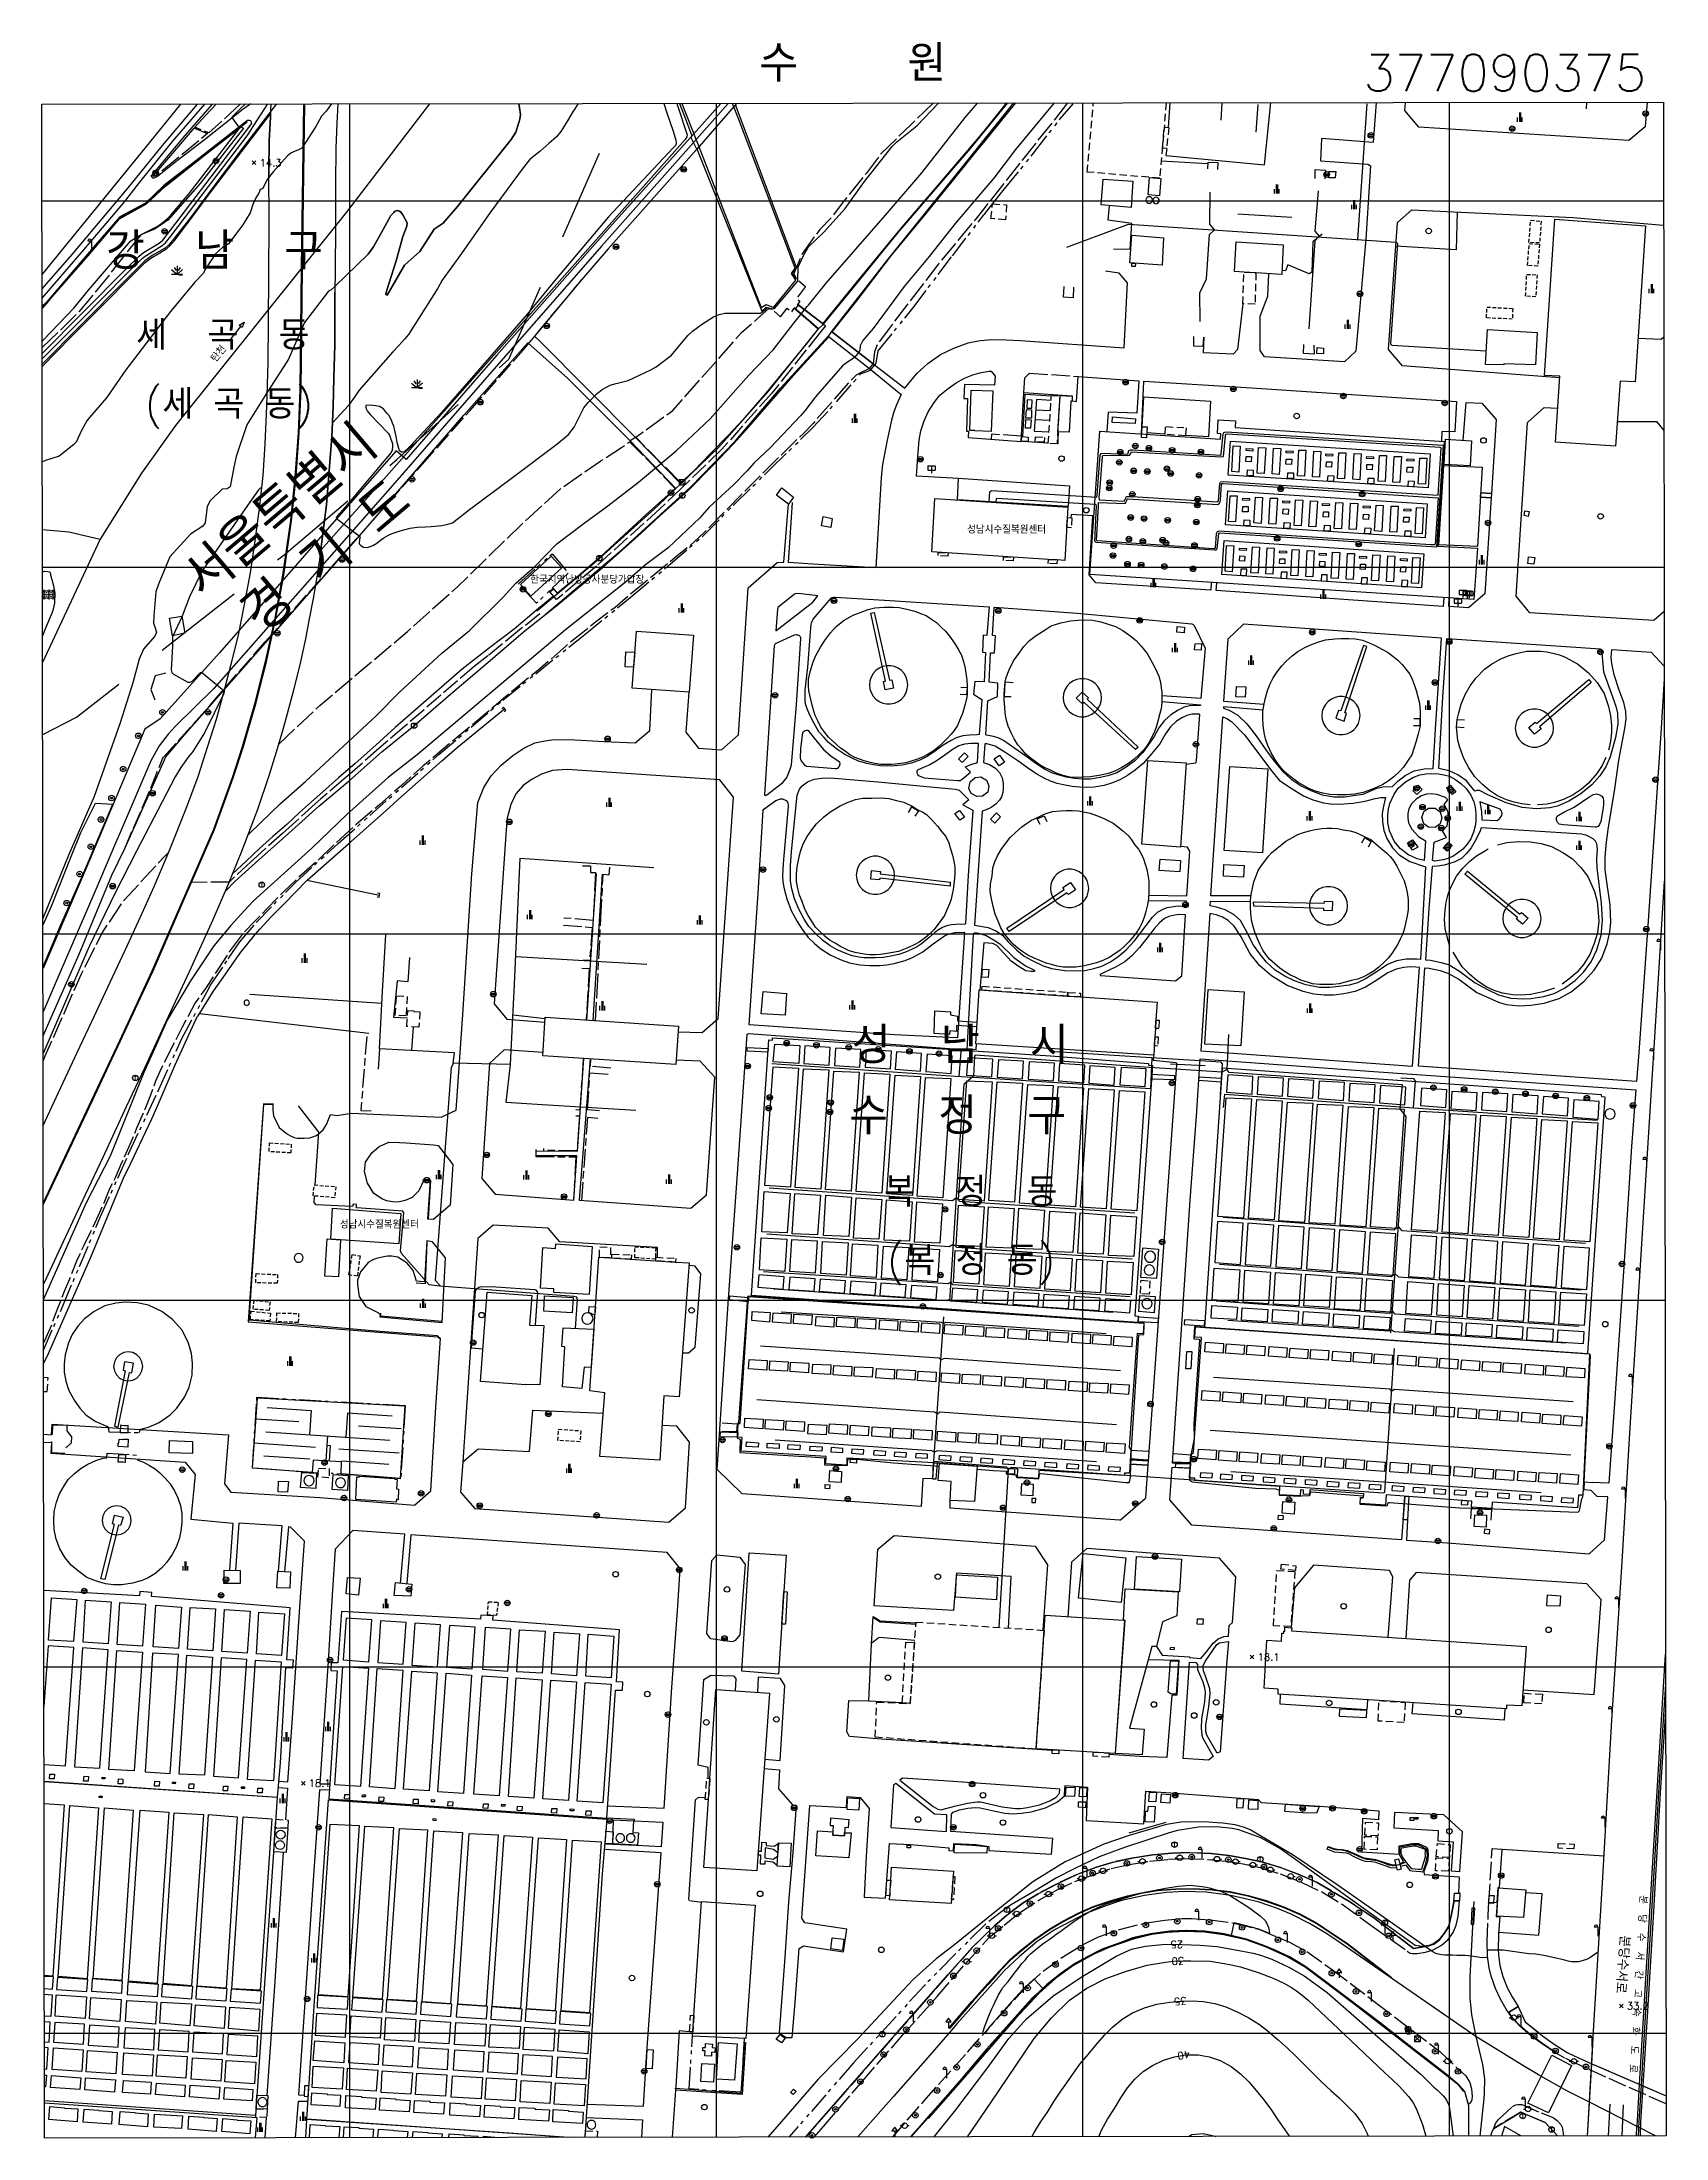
# Model space of a CAD drawing. Extents: x 210616 to 211059, y 540071 to 540643.
import ezdxf
from ezdxf.enums import TextEntityAlignment as Align

# ---------------------------------------------------------------- set-up
doc = ezdxf.new("R2010")
doc.units = 0
for name, pattern in [('25M15', [40, 25, -15]), ('ANYANG', [9, 5, -1, 2, -1]), ('ANYANG1', [11.5, 6, -1, 1, -1.5, 1, -1]), ('ANYANG11', [1.5, 1, -0.5]), ('ANYANG2', [6, 5, -1]), ('ANYANG3', [3, 2, -1]), ('C0052214', [7, 6, -1])]:
    doc.linetypes.add(name, pattern=pattern)
for name, color, linetype in [('A0013115', 1, 'CONTINUOUS'), ('A0013118', 1, 'CONTINUOUS'), ('A0023119', 1, 'ANYANG2'), ('A0023210', 7, 'CONTINUOUS'), ('A0033324', 1, 'ANYANG2'), ('A0033332', 42, 'CONTINUOUS'), ('A0043325', 42, 'CONTINUOUS'), ('A0071212', 7, 'CONTINUOUS'), ('A0073341', 7, 'CONTINUOUS'), ('A0093351', 7, 'CONTINUOUS'), ('B0014111', 7, 'CONTINUOUS'), ('B0014116', 7, 'ANYANG3'), ('B0014118', 7, 'ANYANG11'), ('B0024121', 7, 'CONTINUOUS'), ('B0024122', 7, 'CONTINUOUS'), ('B0024123', 3, 'ANYANG'), ('B0024126', 7, 'ANYANG1'), ('B0024127', 7, 'CONTINUOUS'), ('C0052211', 1, 'CONTINUOUS'), ('C0052212', 1, 'CONTINUOUS'), ('C0052213', 1, 'CONTINUOUS'), ('C0052214', 1, 'C0052214'), ('C0076116', 7, 'CONTINUOUS'), ('C0223367', 7, 'CONTINUOUS'), ('C0226232', 7, 'CONTINUOUS'), ('C0236241', 7, 'CONTINUOUS'), ('C0393323', 7, 'CONTINUOUS'), ('C0413422', 7, 'CONTINUOUS'), ('C0413425', 1, 'CONTINUOUS'), ('C0493376', 1, 'CONTINUOUS'), ('C0503377', 7, 'CONTINUOUS'), ('C0503378', 3, 'CONTINUOUS'), ('C0513369', 1, 'CONTINUOUS'), ('C0523121', 1, 'CONTINUOUS'), ('C0536111', 7, 'CONTINUOUS'), ('C0536117', 7, 'CONTINUOUS'), ('C0536119', 7, 'CONTINUOUS'), ('D0015220', 3, 'CONTINUOUS'), ('D0015221', 3, 'CONTINUOUS'), ('D0015222', 3, 'CONTINUOUS'), ('D0023372', 3, 'CONTINUOUS'), ('E0022112', 5, 'CONTINUOUS'), ('E0022115', 7, 'CONTINUOUS'), ('E0032111', 5, 'CONTINUOUS'), ('E0042326', 5, 'CONTINUOUS'), ('E0052114', 5, 'CONTINUOUS'), ('F0017114', 7, 'CONTINUOUS'), ('F0017131', 7, 'CONTINUOUS'), ('F0027132', 7, 'CONTINUOUS'), ('F0027217', 7, 'CONTINUOUS'), ('F0047224', 7, 'CONTINUOUS'), ('F0047226', 1, 'CONTINUOUS'), ('G0018112', 7, '25M15'), ('G0022312', 5, 'CONTINUOUS'), ('G0022313', 2, 'CONTINUOUS'), ('G0022322', 42, 'CONTINUOUS'), ('G0022323', 5, 'CONTINUOUS'), ('H0010601', 7, 'CONTINUOUS'), ('H0017334', 7, 'CONTINUOUS'), ('H0037335', 7, 'CONTINUOUS'), ('H0049111', 7, 'CONTINUOUS'), ('H0049113', 7, 'CONTINUOUS'), ('H0049131', 7, 'CONTINUOUS'), ('H0049140', 7, 'CONTINUOUS'), ('H0049210', 7, 'CONTINUOUS'), ('H0049230', 7, 'CONTINUOUS')]:
    doc.layers.add(name, color=color, linetype=linetype)
doc.styles.add('GHS', font='romans.shx', dxfattribs={"bigfont": 'ghs.shx'})
doc.styles.add('ROMANS_WHGTXT', font='romans.shx', dxfattribs={"height": 2, "bigfont": 'whgtxt.shx'})

msp = doc.modelspace()

# ---------------------------------------------------------------- texts
at = {"layer": 'F0017131', "style": 'ROMANS_WHGTXT'}
for s, rotation, p in [('25', 178.352, (210923.926, 540125.289)), ('35', 185.426, (210924.771, 540109.596)), ('40', 189.787, (210925.626, 540094.744))]:
    msp.add_text(s, height=2, rotation=rotation, dxfattribs=at).set_placement(p, align=Align.RIGHT)
at = {"layer": 'F0017131', "style": 'ROMANS_WHGTXT', "oblique": 360}
msp.add_text('30', height=2, rotation=182.462, dxfattribs=at).set_placement((210924.137, 540120.63), align=Align.RIGHT)
at = {"layer": 'F0027132', "style": 'ROMANS_WHGTXT'}
for s, p in [('14.3', (210675.378, 540609.368)), ('18.1', (210947.652, 540201.668)), ('18.1', (210688.786, 540167.245)), ('33.2', (211048.36, 540106.45))]:
    msp.add_text(s, height=2, dxfattribs=at).set_placement(p)
at = {"layer": 'H0010601', "style": 'ROMANS_WHGTXT'}
msp.add_text('수    원', height=10, dxfattribs=at).set_placement((210837.215, 540637.487), align=Align.MIDDLE_CENTER)
msp.add_text('377090375', height=10, dxfattribs=at).set_placement((211053.64, 540629.93), align=Align.RIGHT)
at = {"layer": 'H0049111', "style": 'ROMANS_WHGTXT', "oblique": 360}
msp.add_text('분당수서로', height=3, rotation=265.506, dxfattribs=at).set_placement((211047.299, 540118.768), align=Align.MIDDLE_CENTER)
at = {"layer": 'H0049113', "style": 'ROMANS_WHGTXT'}
msp.add_text('분  당  수  서  간  고  속  화  도  로', height=2, rotation=266.57, dxfattribs=at).set_placement((211048.939, 540089.212), align=Align.RIGHT)
at = {"layer": 'H0049131', "style": 'ROMANS_WHGTXT', "oblique": 360}
msp.add_text('탄천', height=2, rotation=51.24, dxfattribs=at).set_placement((210663.554, 540555.761))
at = {"layer": 'H0049140', "style": 'ROMANS_WHGTXT'}
msp.add_text('성남시수질복원센터', height=2, dxfattribs=at).set_placement((210868.41, 540509.254))
at = {"layer": 'H0049210', "style": 'ROMANS_WHGTXT'}
for s, height, p in [('강  남  구', 10, (210633.527, 540581.321)), ('세  곡  동', 8, (210641.692, 540559.365)), ('(세 곡 동)', 8, (210644.041, 540540.538)), ('성  남  시', 10, (210836.935, 540364.587)), ('수  정  구', 10, (210836.248, 540345.299)), ('복  정  동', 8, (210845.736, 540325.551)), ('(복 정 동)', 8, (210846.499, 540306.888))]:
    msp.add_text(s, height=height, dxfattribs=at).set_placement(p)
at = {"layer": 'H0049210', "style": 'ROMANS_WHGTXT', "oblique": 360}
for s, p in [('서울특별시', (210660.612, 540490.377)), ('경 기 도', (210676.559, 540480.734))]:
    msp.add_text(s, height=12, rotation=40.341, dxfattribs=at).set_placement(p)
at = {"layer": 'H0049230', "style": 'ROMANS_WHGTXT'}
for s, p in [('한국지역난방공사분당가압장', (210749.222, 540495.579)), ('성남시수질복원센터', (210697.305, 540319.64))]:
    msp.add_text(s, height=2, dxfattribs=at).set_placement(p)

# ---------------------------------------------------------------- blocks, each defined once
blk = doc.blocks.new('F0027217')
at = {"layer": 'F0027217'}
for points in [[(0.5, 0.5), (-0.5, -0.5)], [(-0.5, 0.5), (0.5, -0.5)]]:
    blk.add_lwpolyline(points, dxfattribs=at)
blk = doc.blocks.new('C0226232')
at = {"layer": 'C0226232'}
for points in [[(-0.72, 0.211), (0.72, 0.211)], [(-0.722, -0.202), (0.722, -0.202)]]:
    blk.add_lwpolyline(points, dxfattribs=at)
blk.add_circle((0, 0), 0.75, dxfattribs=at)
blk = doc.blocks.new('D0015221')
at = {"layer": 'D0015221'}
for points in [[(-0.15, 1.25), (-0.15, -1.25)], [(0.15, 1.25), (0.15, -1.25)], [(-0.65, -1.25), (-0.65, -0.05)], [(0.65, -1.25), (0.65, -0.05)]]:
    blk.add_lwpolyline(points, dxfattribs=at)
blk = doc.blocks.new('C0236241')
at = {"layer": 'C0236241'}
blk.add_circle((0, 0), 0.75, dxfattribs=at)
at = {"layer": 'C0236241', "style": 'GHS'}
blk.add_text('T', height=1, dxfattribs=at).set_placement((-0.362, -0.524))
blk = doc.blocks.new('D0015222')
at = {"layer": 'D0015222'}
blk.add_circle((0, 0), 0.75, dxfattribs=at)
blk = doc.blocks.new('C0223367')
at = {"layer": 'C0223367'}
for points in [[(-1, 2.5), (0, 2.5)], [(0, 2.5), (0, 0)]]:
    blk.add_lwpolyline(points, dxfattribs=at)
blk.add_arc((-0.5, 2.5), 0.5, 0, 180, dxfattribs=at)
blk = doc.blocks.new('D0023372')
at = {"layer": 'D0023372'}
for radius in [0.75, 0.25]:
    blk.add_circle((0, 0), radius, dxfattribs=at)
blk = doc.blocks.new('C0413425')
at = {"layer": 'C0413425', "flags": 128}
for points in [[(0.75, 1.5), (0, 2.5), (-0.75, 1.5)], [(-0.75, 1.5), (0.75, 1.5)], [(0, 1.5), (0, 0)]]:
    blk.add_lwpolyline(points, dxfattribs=at)
blk = doc.blocks.new('C0493376')
at = {"layer": 'C0493376'}
for points in [[(-1.25, 0), (-0.75, 0)], [(0.75, 0), (1.25, 0)]]:
    blk.add_lwpolyline(points, dxfattribs=at)
blk.add_circle((0, 0), 0.75, dxfattribs=at)
blk = doc.blocks.new('C0503378')
at = {"layer": 'C0503378'}
for points in [[(0.75, 0.75), (-0.75, -0.75)], [(-0.75, 0.75), (0.75, 0.75)], [(-0.75, 0.75), (-0.75, -0.75)], [(-0.75, 0.75), (0.75, -0.75)], [(0.75, 0.75), (0.75, -0.75)], [(-0.75, -0.75), (0.75, -0.75)]]:
    blk.add_lwpolyline(points, dxfattribs=at)
blk = doc.blocks.new('C0413422')
at = {"layer": 'C0413422'}
for points in [[(-1, 2), (1, 2)], [(-1, 2), (-1, 0.8)], [(-1, 0.8), (1, 0.8)], [(0, 2), (0, 0)], [(1, 2), (1, 0.8)]]:
    blk.add_lwpolyline(points, dxfattribs=at)
blk = doc.blocks.new('C0513369')
at = {"layer": 'C0513369'}
blk.add_circle((0, 0), 0.75, dxfattribs=at)
at = {"layer": 'C0513369', "style": 'GHS'}
blk.add_text('M', height=1, dxfattribs=at).set_placement((-0.582, -0.477))
blk = doc.blocks.new('C0503377')
at = {"layer": 'C0503377'}
for points in [[(0.75, 0.75), (-0.75, -0.75)], [(-0.75, 0.75), (0.75, -0.75)], [(-0.75, 0.75), (0.75, 0.75)], [(-0.75, 0.75), (-0.75, -0.75)], [(0.75, 0.75), (0.75, -0.75)], [(-0.75, -0.75), (0.75, -0.75)]]:
    blk.add_lwpolyline(points, dxfattribs=at)
blk = doc.blocks.new('G0022322')
at = {"layer": 'G0022322'}
for centre, radius in [((-1.273, 0.017), 0.25), ((-1.263, 1.009), 0.25), ((-1.284, 0.507), 0.0564), ((-0.672, -0.01), 0.0564), ((-0.636, 1.009), 0.0564), ((-0.636, 0.521), 0.0564), ((0, 1.018), 0.25), ((0, 0), 0.25), ((-0.01, 0.517), 0.0564), ((0.59, 0.988), 0.0564), ((0.6, 0.506), 0.0564), ((0.621, -0.016), 0.0564), ((1.221, 1.009), 0.25), ((1.221, 0.017), 0.25), ((1.232, 0.507), 0.0564), ((-1.271, -0.983), 0.25), ((-1.284, -0.483), 0.0564), ((-0.65, -0.94), 0.0564), ((-0.621, -0.483), 0.0564), ((-0.017, -0.982), 0.25), ((0, -0.488), 0.0564), ((0.605, -0.949), 0.0564), ((0.631, -0.487), 0.0564), ((1.212, -0.975), 0.25), ((1.226, -0.477), 0.0564)]:
    blk.add_circle(centre, radius, dxfattribs=at)
blk = doc.blocks.new('E0042326')
at = {"layer": 'E0042326'}
blk.add_lwpolyline([(0, 0), (5, 0)], dxfattribs=at)
blk.add_lwpolyline([(5, 0.5), (6.5, 0), (5, -0.5)], close=True, dxfattribs=at)
blk = doc.blocks.new('G0022323')
at = {"layer": 'G0022323'}
for points in [[(-1.5, 1.224), (-0.171, 0.115)], [(-1.5, 0), (1.5, 0)], [(-0.825, 1.808), (-0.287, 1.026)], [(0, 2.224), (0, 0)], [(1.5, 1.224), (0.171, 0.115)], [(0.825, 1.808), (0.287, 1.026)], [(1.5, -0.276), (0.5, -0.276)]]:
    blk.add_lwpolyline(points, dxfattribs=at)

# ---------------------------------------------------------------- linework, layer by layer
at = {"layer": 'A0013115'}
for points in [[(210616.074, 540575.973), (210624.25, 540585.34), (210640, 540604.06), (210648.86, 540615.12), (210658.455, 540626.406)], [(210616.361, 540347.711), (210620.571, 540356.708), (210625.584, 540367.602), (210630.255, 540377.461), (210634.63, 540386.763), (210639.311, 540396.875), (210643.332, 540405.589), (210646.624, 540412.941), (210650.761, 540422.578), (210655.58, 540434.636), (210658.624, 540442.967), (210661.302, 540451.245), (210663.605, 540458.527), (210665.836, 540466.583), (210667.607, 540473.571), (210669.61, 540481.498), (210671.304, 540489.895), (210672.917, 540498.472), (210674.293, 540507.869), (210675.475, 540516.768), (210676.339, 540525.069), (210676.904, 540533.576), (210677.392, 540543.993), (210677.695, 540555.815), (210677.802, 540566.739), (210677.908, 540580.019), (210677.959, 540593.995), (210677.896, 540608.168), (210678.038, 540616.265), (210678.345, 540622.896), (210678.566, 540626.432)], [(210696.712, 540626.456), (210696.424, 540621.21), (210696.198, 540614.353), (210696.079, 540604.729), (210696.115, 540591.486), (210695.957, 540573.526), (210695.88, 540560.682), (210695.682, 540551.683), (210695.462, 540543.911), (210695.105, 540535.478), (210694.68, 540529.888), (210694.111, 540522.825), (210693.607, 540517.089), (210693.033, 540512.151), (210692.297, 540506.266), (210691.677, 540501.528), (210690.876, 540496.736), (210689.98, 540491.497), (210688.948, 540485.955), (210687.869, 540480.504), (210686.481, 540473.866), (210684.548, 540466.128), (210682.951, 540460.002), (210681.609, 540455.341), (210679.907, 540449.556), (210677.865, 540443.1), (210674.843, 540433.952), (210673.133, 540429.385), (210670.478, 540422.446), (210666.927, 540413.773), (210662.632, 540403.824), (210656.206, 540389.607), (210649.845, 540376.005), (210643.947, 540363.295), (210639.027, 540352.776), (210632.607, 540338.962), (210627.794, 540328.78), (210621.839, 540315.999), (210616.416, 540304.383)], [(210662.473, 540626.411), (210654.463, 540617.229), (210645.837, 540606.84)], [(210637.281, 540595.62), (210630.658, 540587.992), (210617.27, 540572.36), (210616.079, 540571.279)], [(211037.69, 540071.963), (211038.804, 540091.706), (211039.39, 540102.08), (211041.82, 540142.63), (211044.3, 540185.43), (211046.99, 540227.2), (211049.28, 540265.29), (211051.85, 540305.26), (211054.41, 540345.75), (211056.81, 540384.91), (211058.62, 540414.38)], [(210824.293, 540071.688), (210835.221, 540084.099), (210847.95, 540098.626), (210863.143, 540115.969), (210869.813, 540123.413), (210875.915, 540129.291), (210879.256, 540132.23), (210883.68, 540135.606), (210887.799, 540138.055), (210892.964, 540140.824), (210898.353, 540143.293), (210903.711, 540145.357), (210908.276, 540146.694), (210913.815, 540147.879), (210919.011, 540148.684), (210924.259, 540149.17), (210929.127, 540149.305), (210934.88, 540149.091), (210939.784, 540148.525), (210944.355, 540147.719), (210949.145, 540146.688), (210954.132, 540145.104), (210959.193, 540143.235), (210963.936, 540141.13), (210972.949, 540135.78), (210979.632, 540131.284), (210990.141, 540123.173), (210994.386, 540123.846), (210995.685, 540124.299), (210997.203, 540125.423), (210998.526, 540127.183), (210999.779, 540129.179), (211000.108, 540130.461), (211000.299, 540131.341), (211000.429, 540132.005), (211001.3, 540136.182), (211002.724, 540136.126)], [(211013.032, 540135.721), (211012.769, 540131.896), (211013.693, 540131.842), (211013.403, 540127.153), (211013.314, 540122.733), (211013.416, 540120.583), (211013.742, 540118.469), (211014.581, 540115.479), (211015.736, 540112.477), (211017.095, 540109.963), (211018.738, 540107.351), (211020.6, 540103.111), (211025.387, 540099.312), (211028.274, 540097.18), (211032.106, 540094.801), (211035.224, 540093.261), (211038.804, 540091.706), (211059.064, 540082.906)], [(211005.281, 540071.921), (211005.293, 540080.176), (211004.164, 540084.136), (211002.664, 540085.878), (210999.09, 540088.857), (210990.269, 540095.628), (210980.949, 540102.91), (210971.727, 540109.951), (210963.249, 540116.354), (210960.792, 540118.174), (210956.386, 540120.84), (210952.434, 540122.668), (210949.352, 540123.976), (210944.563, 540125.7), (210938.54, 540127.124), (210933.236, 540127.861), (210928.07, 540128.063), (210923.686, 540127.837), (210918.439, 540127.137), (210913.491, 540126.011), (210910.127, 540124.706), (210905.271, 540122.942), (210897.937, 540119.153), (210894.092, 540116.447), (210890.152, 540113.279), (210887.378, 540110.718), (210885.942, 540109.375), (210873.73, 540095.656), (210866.377, 540086.987), (210856.408, 540075.673), (210852.923, 540071.724)], [(211011.289, 540071.928), (211011.3, 540072.032), (211011.619, 540073.218), (211012.1, 540074.003), (211019.43, 540078.505), (211026.129, 540075.636), (211029.576, 540071.952)]]:
    msp.add_lwpolyline(points, dxfattribs=at)
at = {"layer": 'A0013118'}
for points in [[(210680.02, 540626.434), (210670.758, 540614.332), (210663.726, 540605.093), (210656.316, 540595.21), (210651.17, 540588.633), (210650.512, 540587.877), (210649.687, 540587.167), (210646.11, 540585.039), (210644.104, 540583.608), (210639.018, 540578.535), (210626.504, 540565.949), (210616.099, 540555.411)], [(210801.182, 540626.593), (210793.02, 540617.34), (210771.7, 540593.67), (210740.14, 540557.85), (210715.345, 540529.453), (210712.65, 540531.807), (210699.519, 540516.826), (210664.431, 540476.709), (210648.287, 540458.641), (210644.12, 540455.8), (210628.06, 540417.9), (210616.513, 540390.982), (210616.307, 540391.074)], [(210672.963, 540626.425), (210670.894, 540625.007), (210660.314, 540616.64), (210652.953, 540610.992), (210647.494, 540606.666), (210646.56, 540606.215), (210646.406, 540606.215), (210646.303, 540606.227), (210646.2, 540606.266), (210646.116, 540606.328), (210645.984, 540606.498), (210645.837, 540606.84)], [(210805.519, 540626.598), (210794.66, 540614.11), (210770.51, 540586.92), (210763.235, 540578.436), (210750.371, 540563.093), (210751.835, 540561.674), (210777.895, 540535.417), (210790.27, 540522.79), (210800.69, 540532.81), (210814.35, 540548.18), (210827.87, 540565.1), (210821.246, 540570.773)], [(210822.022, 540571.788), (210829.23, 540566.34), (210836.68, 540575.45), (210849.62, 540591.35), (210869.34, 540614.31), (210879.506, 540626.696)], [(210881.098, 540626.698), (210867.48, 540609.79), (210846.45, 540583.63), (210831.39, 540564.39), (210842.79, 540555.549), (210851.426, 540548.876), (210854.684, 540552.846), (210857.69, 540555.619), (210861.106, 540558.071), (210864.8, 540559.842), (210868.669, 540561.215), (210871.925, 540561.853), (210875.145, 540562.118), (210879.067, 540562.1), (210882.933, 540561.856), (210911.265, 540559.873), (210912.12, 540577.648), (210909.905, 540580.283), (210906.189, 540580.77)], [(210922.855, 540614.267), (210922.61, 540612.354), (210949.573, 540609.858), (210951.217, 540626.79)], [(210923.349, 540619.999), (210923.763, 540626.754)], [(210979.98, 540626.827), (210979.19, 540615.93), (210965.061, 540616.987), (210964.771, 540610.947), (210977.756, 540610.035), (210978.491, 540609.567), (210977.158, 540589.535), (210974.477, 540558.962), (210971.335, 540556.078), (210949.56, 540557.42), (210948.361, 540559.187), (210948.317, 540568.546), (210950.44, 540573.982), (210950.717, 540580.109)], [(211053.88, 540626.924), (211053.4, 540620.19), (211048.96, 540616.46), (210991.66, 540620.1), (210987.83, 540624.67), (210988.01, 540626.838)], [(210616.096, 540558.356), (210627.031, 540569.338), (210639.014, 540581.422), (210642.536, 540584.885), (210643.75, 540585.894), (210648.022, 540588.438), (210648.953, 540589.251), (210651.118, 540592.01), (210673.271, 540621.097), (210673.225, 540621.441), (210673.184, 540621.544), (210673.114, 540621.647), (210673.046, 540621.731), (210672.952, 540621.801), (210672.623, 540621.941), (210672.275, 540621.952), (210672.099, 540621.911), (210657.191, 540610.285), (210649.294, 540604.147), (210644.256, 540599.37), (210637.281, 540595.62)], [(210921.359, 540610.882), (210934.116, 540610.15)], [(210908.374, 540586.925), (210912.904, 540586.8), (210913.317, 540593.852), (210906.919, 540594.766), (210907.262, 540598.679)], [(210942.283, 540596.453), (210957.021, 540595.574)], [(211030.034, 540551.74), (210987.21, 540554.96), (210983.39, 540559.39), (210985.83, 540594.06), (210989.71, 540597.57), (211033.62, 540595.49), (211058.38, 540593.4)], [(210965.244, 540590.876), (210962.757, 540588.832), (210962.4, 540580.496), (210961.699, 540580.058), (210955.941, 540582.542), (210955.283, 540580.868), (210954.292, 540580.95)], [(210943.623, 540571.887), (210942.186, 540559.395), (210941.002, 540558.132), (210932.852, 540558.499), (210933.037, 540562.779)], [(210616.331, 540372.121), (210618.24, 540376.56), (210626.19, 540394.48), (210635.07, 540416.03), (210638.584, 540423.312), (210649.841, 540448.314), (210655.016, 540454.343), (210700.882, 540506.559), (210731.107, 540541.557), (210748.54, 540561.246), (210759.387, 540551.619), (210776.525, 540534.475), (210788.97, 540521.54), (210784.02, 540516.79), (210766.61, 540501.08), (210751.05, 540488.03)], [(210752.61, 540486.52), (210774.37, 540504.98), (210793.03, 540521.99), (210805.19, 540534.47), (210817.47, 540548.86), (210830.5, 540563.09), (210841.81, 540554.22), (210850.43, 540547.189), (210849.137, 540544.359), (210848.412, 540542.419), (210847.797, 540540.197), (210846.631, 540534.681), (210845.323, 540528.1), (210844.917, 540524.474), (210843.47, 540499.821), (210826.324, 540500.867), (210819.68, 540501.31), (210820.78, 540517.73)], [(211058.425, 540562.836), (211057.71, 540562.15), (211051.434, 540562.443)], [(210866.057, 540524.198), (210854.613, 540524.913), (210854.935, 540530.115), (210855.351, 540534.651), (210855.784, 540537.259), (210856.695, 540539.927), (210857.819, 540542.387), (210859.442, 540544.948), (210860.977, 540546.968), (210863.23, 540548.801), (210865.423, 540550.374), (210867.719, 540551.586), (210869.999, 540552.541), (210871.85, 540553.058), (210874.303, 540553.484), (210874.95, 540553.482), (210876.082, 540552.115), (210875.866, 540549.669), (210867.666, 540549.908), (210867.509, 540546.104), (210868.523, 540546.046), (210868.268, 540537.19), (210868.756, 540537.149), (210868.701, 540535.407), (210883.186, 540534.375), (210883.912, 540547.664), (210897.107, 540546.829), (210897.056, 540545.384), (210898.263, 540545.276), (210898.728, 540552.082), (210915.206, 540550.926), (210914.692, 540542.037), (210906.892, 540542.332), (210906.543, 540537.058)], [(210915.965, 540536.421), (210916.586, 540550.822), (210945.989, 540548.952), (211001.87, 540545.229), (211001.432, 540537.001), (210997.885, 540537.05), (210997.8, 540534.395)], [(211003.743, 540534.699), (211004.525, 540544.986), (211008.784, 540544.83), (211012.709, 540540.325), (211011.433, 540520.132), (211008.528, 540520.366)], [(211058.525, 540487.936), (211055.758, 540485.48), (211021.9, 540487.571), (211018.178, 540492.124), (211021.302, 540539.558), (211025.864, 540543.578), (211029.491, 540543.411)], [(211045.784, 540539.813), (211056.44, 540539.78), (211058.46, 540537.312)], [(211008.455, 540519.163), (211011.341, 540518.934), (211009.597, 540492.777), (211005.163, 540488.961), (210999.798, 540489.338), (210999.909, 540491.679)], [(210792.52, 540465.911), (210791.68, 540454.99), (210795.12, 540450.64), (210801.39, 540450.18), (210806, 540454.31), (210808.65, 540494.42), (210816.63, 540501.3), (210818.43, 540501.39), (210819.651, 540517.287)], [(210934.973, 540495.895), (210934.868, 540493.737), (210903.54, 540495.744), (210901.695, 540497.927), (210902.687, 540514.089), (210896.812, 540514.399), (210896.715, 540513.513)], [(210998.496, 540491.771), (210998.305, 540489.344), (210936.332, 540493.678), (210936.483, 540495.797)], [(210816.266, 540482.703), (210826.304, 540490.503), (210827.724, 540492.203), (210822.335, 540492.827), (210821.611, 540492.805), (210821.386, 540492.737), (210821.178, 540492.621), (210816.782, 540488.994), (210816.631, 540488.564), (210816.266, 540482.703)], [(210830.627, 540452.162), (210829.283, 540453.652), (210827.967, 540455.146), (210826.638, 540457.384), (210825.518, 540459.68), (210824.761, 540461.397), (210824.303, 540462.745), (210824.211, 540463.72), (210824.191, 540464.89), (210824.231, 540466.485), (210824.915, 540472.719), (210825.686, 540482.345), (210825.886, 540484.508), (210825.969, 540484.876), (210826.406, 540485.899), (210831.339, 540491.624), (210831.506, 540491.755), (210831.923, 540491.821), (210832.45, 540491.827), (210847.318, 540490.961), (210874.437, 540489.214), (210873.742, 540481.437), (210872.825, 540481.447), (210872.604, 540476.836), (210873.456, 540476.79), (210873.087, 540468.775), (210870.501, 540468.811), (210870.148, 540465.344), (210872.394, 540463.938), (210872.4, 540463.739), (210871.657, 540454.389), (210871.059, 540454.328), (210869.047, 540454.244), (210867.209, 540454.025), (210865.455, 540453.509), (210864.045, 540452.752), (210861.907, 540451.449), (210859.776, 540449.9), (210857.533, 540448.397), (210855.501, 540447.378), (210853.142, 540446.56), (210850.706, 540445.999), (210848.577, 540445.807), (210846.707, 540445.766), (210844.751, 540445.798), (210842.846, 540446.072), (210841.002, 540446.445), (210838.77, 540447.132), (210837.253, 540447.833), (210835.081, 540448.964), (210833.112, 540450.208), (210830.627, 540452.162)], [(210921.528, 540463.358), (210932.082, 540462.439), (210932.035, 540462.29), (210929.035, 540462.208), (210927.627, 540461.868), (210925.968, 540461.043), (210923.95, 540459.727), (210922.22, 540458.178), (210920.712, 540456.233), (210919.458, 540453.811), (210916.334, 540449.429), (210914.123, 540447.239), (210911.749, 540445.472), (210909.212, 540443.964), (210906.75, 540443.064), (210904.707, 540442.637), (210902.02, 540442.241), (210900.184, 540442.21), (210897.724, 540442.339), (210895.526, 540442.717), (210893.537, 540443.268), (210891.502, 540443.88), (210889.473, 540444.94), (210887.193, 540446.466), (210884.112, 540448.692), (210881.388, 540450.572), (210878.327, 540452.725), (210876.84, 540453.489), (210875.583, 540453.863), (210873.658, 540454.212), (210873.493, 540454.32), (210874.086, 540463.604), (210876.65, 540464.721), (210876.764, 540468.427), (210874.451, 540468.619), (210874.747, 540476.686), (210875.861, 540476.679), (210876.129, 540481.261), (210875.311, 540481.36), (210875.796, 540489.081), (210875.88, 540489.144), (210898.425, 540487.455), (210929.72, 540484.611), (210930.061, 540484.422), (210930.384, 540484.118), (210933.306, 540477.956), (210932.146, 540464.163), (210921.514, 540464.903)], [(210949.16, 540461.01), (210938.35, 540461.95), (210938.322, 540461.529), (210939.913, 540461.058), (210942.224, 540459.624), (210944.705, 540457.313), (210947.286, 540454.022), (210949.907, 540450.164), (210952.17, 540447.138), (210954.487, 540444.314), (210956.763, 540442.239), (210959.496, 540440.403), (210962.145, 540439.1), (210965.25, 540437.928), (210968.546, 540437.336), (210971.315, 540437.371), (210974.323, 540437.794), (210976.444, 540438.146), (210980.143, 540439.73), (210981.806, 540440.103), (210984.415, 540440.207), (210985.936, 540441.663), (210987.925, 540443.177), (210990.359, 540444.428), (210993.052, 540445.042), (210995.505, 540445.123), (210996.225, 540455.795), (210997.852, 540480.661), (210943.79, 540484.53), (210939.55, 540480.4), (210938.35, 540463.49), (210949.41, 540462.63)], [(210815.884, 540478.71), (210816.104, 540479.233), (210821.323, 540481.592), (210821.753, 540481.628), (210821.988, 540481.608), (210822.208, 540481.572), (210822.475, 540481.466), (210822.662, 540481.347), (210822.867, 540481.089), (210822.939, 540480.882), (210822.98, 540480.582), (210821.779, 540462.573), (210820.386, 540446.051), (210820.144, 540445.095), (210819.235, 540442.764), (210817.764, 540440.957), (210813.73, 540437.798), (210813.472, 540437.699), (210813.374, 540437.69), (210813.294, 540437.711), (210813.231, 540437.782), (210813.19, 540437.978), (210815.884, 540478.71)], [(211058.55, 540469.585), (211057.7, 540456.13), (211054.23, 540403.52), (211051.63, 540367.58), (211051.012, 540359.688), (210991.503, 540363.901), (210993.284, 540390.727), (210994.427, 540390.634), (210997.415, 540389.973), (210999.539, 540389.263), (211002.514, 540387.589), (211007.472, 540384.029), (211013.38, 540381.305), (211015.483, 540380.678), (211018.913, 540380.361), (211022.16, 540380.548), (211025.863, 540381.103), (211029.941, 540382.322), (211033.177, 540384.172), (211036.703, 540387.042), (211039.458, 540390.088), (211041.548, 540393.345), (211043.023, 540397.242), (211043.71, 540400.54), (211043.972, 540403.1), (211043.851, 540407.93), (211042.977, 540413.53), (211042.497, 540417.461), (211042.436, 540420.856), (211042.705, 540424.256), (211043.322, 540428.502), (211045.134, 540439.514), (211046.207, 540447.391), (211047.818, 540456.011), (211048.198, 540458.703), (211048.108, 540460.652), (211047.591, 540463.09), (211046.259, 540466.441), (211044.945, 540470.629), (211044.284, 540473.774), (211044.078, 540475.401), (211044.278, 540477.572), (211055, 540476.86), (211058.545, 540472.985)], [(210999.236, 540480.562), (211041.212, 540477.775), (211041.565, 540476.666), (211041.971, 540471.525), (211043.67, 540466.92), (211045.364, 540462.07), (211045.847, 540460.193), (211045.89, 540457.21), (211045.284, 540453.521), (211043.791, 540448.274), (211042.649, 540445.58), (211040.969, 540443.076), (211038.841, 540440.621), (211035.808, 540438.178), (211032.514, 540436.158), (211029.467, 540434.793), (211027.345, 540434.351), (211023.76, 540434.145), (211019.809, 540434.428), (211015.428, 540435.714), (211010.452, 540437.896), (211008.201, 540439.097), (211007.433, 540439.143), (211006.871, 540438.886), (211004.643, 540441.713), (211002.294, 540443.413), (210999.953, 540444.503), (210997.095, 540445.095), (210998.215, 540464.581), (210999.236, 540480.562)], [(210616.468, 540263.43), (210618.647, 540263.322), (210618.758, 540266.235), (210666.908, 540263.32), (210665.81, 540249.93), (210667.55, 540247.63), (210691.82, 540246.17), (210717.66, 540244.1), (210722.06, 540248), (210723.5, 540270.85), (210724.72, 540289.59), (210723.88, 540290.26), (210708.25, 540291.52), (210672.53, 540294.62), (210676.54, 540353.56), (210679.04, 540353.4), (210679.04, 540351.93), (210679.16, 540350.33), (210680.73, 540347.16), (210682.63, 540345.58), (210683.18, 540345.27), (210683.85, 540344.86), (210684.85, 540344.43), (210685.67, 540344.25), (210687.56, 540344.22), (210689.06, 540344.35), (210690.92, 540344.97), (210692.73, 540346.5), (210693.62, 540347.94), (210694.69, 540350.67), (210696.5, 540350.448), (210700.42, 540351.081), (210724.948, 540349.966), (210729.06, 540351.87), (210730.81, 540377.95), (210733.29, 540416.38), (210734.92, 540435.8), (210736.58, 540439.94), (210738.55, 540443.12), (210741.28, 540446.06), (210744.44, 540448.65), (210747.5, 540450.69), (210750.51, 540452.12), (210753.16, 540452.69), (210755.14, 540452.97), (210759.8, 540453.06), (210769.35, 540452.47), (210777.87, 540452.1), (210781.84, 540455.46), (210782.366, 540466.618)], [(210833.545, 540446.947), (210833.643, 540446.389), (210833.62, 540446.083), (210833.588, 540445.89), (210833.478, 540445.646), (210833.356, 540445.432), (210833.146, 540445.201), (210832.968, 540445.1), (210832.766, 540445.031), (210832.443, 540445.013), (210824.715, 540445.616), (210824.275, 540445.85), (210823.14, 540447.253), (210823.026, 540447.574), (210822.988, 540447.889), (210823.014, 540450.608), (210823.574, 540454.862), (210823.719, 540455.109), (210823.945, 540455.338), (210824.215, 540455.489), (210824.562, 540455.57), (210824.856, 540455.561), (210825.064, 540455.52), (210826.705, 540453.349), (210829.186, 540450.291), (210831.281, 540448.44), (210832.876, 540447.442), (210833.545, 540446.947)], [(210928.161, 540446.272), (210930.787, 540446.627), (210930.918, 540446.806), (210930.983, 540447.275), (210931.88, 540459.844), (210931.734, 540459.94), (210929.781, 540459.935), (210928.385, 540459.587), (210927.197, 540459.029), (210925.532, 540458.034), (210923.868, 540456.443), (210922.556, 540454.585), (210920.932, 540451.865), (210918.732, 540449.082), (210916.391, 540446.472), (210914.238, 540444.619), (210912.184, 540443.173), (210910.274, 540442.141), (210908.083, 540441.172), (210905.775, 540440.505), (210903.088, 540440.041), (210901.192, 540439.92), (210899.102, 540440.009), (210897.04, 540440.177), (210894.711, 540440.667), (210892.993, 540441.049), (210891.196, 540441.635), (210889.617, 540442.333), (210887.387, 540443.534), (210884.905, 540445.28), (210882.236, 540447.236), (210879.01, 540449.354), (210876.056, 540451.162), (210874.125, 540451.777), (210873.815, 540451.836), (210873.534, 540451.862), (210873.323, 540451.839), (210873.238, 540451.765), (210872.868, 540446.732), (210874.472, 540446.193), (210876.134, 540445.154), (210877.227, 540444.024), (210877.988, 540442.517), (210878.253, 540441.005), (210878.272, 540439.615), (210878.105, 540438.551), (210877.774, 540437.385), (210877.266, 540436.421), (210876.226, 540435.396), (210874.971, 540434.442), (210873.598, 540433.801), (210872.481, 540433.484), (210870.392, 540402.376), (210874.174, 540401.726), (210876.205, 540400.801), (210878.029, 540399.603), (210879.637, 540397.81), (210881.954, 540395.501), (210883.963, 540393.899), (210886.012, 540392.798), (210889.178, 540391.283), (210891.468, 540390.552), (210895.048, 540390.033), (210897.997, 540389.908), (210900.502, 540390.021), (210902.949, 540390.524), (210905.2, 540391.215), (210907.494, 540392.326), (210909.648, 540393.772), (210911.818, 540395.654), (210914.053, 540398.062), (210916.981, 540401.938), (210919.011, 540404.57), (210920.386, 540405.893), (210921.869, 540406.768), (210922.983, 540407.173), (210925.934, 540407.619), (210928.18, 540407.565), (210928.27, 540408.944), (210917.803, 540409.003)], [(210945.834, 540410.368), (210934.902, 540410.34), (210935.64, 540421.57), (210938.165, 540459.194), (210939.223, 540458.792), (210940.572, 540457.887), (210944.055, 540454.318), (210947.73, 540449.503), (210951.185, 540444.846), (210953.554, 540441.939), (210956.355, 540440.054), (210960.197, 540437.629), (210962.75, 540436.585), (210965.607, 540435.746), (210967.581, 540435.451), (210969.931, 540435.381), (210973.747, 540435.691), (210976.962, 540436.205), (210979.765, 540436.914), (210981.303, 540437.236), (210982.507, 540437.193), (210981.96, 540434.817), (210981.652, 540432.783), (210981.705, 540430.592), (210982.109, 540428.224), (210982.935, 540426.005), (210984.431, 540423.479), (210986.301, 540421.532), (210989.21, 540419.741), (210993.474, 540418.294), (210992.124, 540393.016), (210991.054, 540393.111), (210988.191, 540393.103), (210985.512, 540392.638), (210983.05, 540391.607), (210980.811, 540390.079), (210977.279, 540387.784), (210974.921, 540386.658), (210972.671, 540386.024), (210969.783, 540385.627), (210967.384, 540385.355), (210964.516, 540385.382), (210960.852, 540386.063), (210957.706, 540387.203), (210955.055, 540388.486), (210952.45, 540390.077), (210950.088, 540392.303), (210948.217, 540394.509), (210946.56, 540396.937), (210944.552, 540400.848), (210942.95, 540403.669), (210941.269, 540405.169), (210938.802, 540406.561), (210936.428, 540407.313), (210934.721, 540407.594), (210934.809, 540408.928), (210945.724, 540408.852)], [(210867.955, 540445.473), (210867.953, 540445.6), (210869.42, 540446.237), (210870.97, 540446.69), (210871.139, 540446.7), (210871.215, 540446.742), (210871.505, 540451.952), (210869.485, 540451.916), (210867.678, 540451.743), (210866.149, 540451.275), (210864.563, 540450.377), (210862.288, 540448.787), (210859.962, 540447.065), (210858.197, 540446.074), (210856.535, 540445.362), (210855.031, 540444.771), (210854.855, 540444.659), (210854.701, 540444.449), (210854.68, 540444.18), (210854.685, 540443.938), (210854.922, 540443.374), (210855.287, 540443.084), (210856.652, 540442.587), (210865.741, 540441.793), (210866.232, 540441.806), (210866.503, 540441.874), (210866.755, 540441.98), (210867.089, 540442.205), (210869.334, 540444.085), (210867.955, 540445.473)], [(210789.521, 540373.216), (210796.16, 540373.05), (210800.53, 540376.87), (210804.63, 540437.33), (210800.96, 540442.01), (210759.29, 540444.86), (210755.3, 540444.59), (210752.33, 540443.58), (210749.77, 540442.17), (210747.33, 540440.48), (210745.33, 540438.2), (210743.93, 540435.25), (210742.9, 540431.54), (210742.62, 540428.37), (210739.38, 540380.92), (210742.81, 540376.68), (210753.188, 540375.869)], [(210995.372, 540419.975), (210995.778, 540425.01), (210999.15, 540426.319), (210998.07, 540428.104), (210999.365, 540429.466), (210999.54, 540430.755), (210999.678, 540433.107), (210999.571, 540433.435), (210998.521, 540435.266), (210999.56, 540436.524), (210998.907, 540437.151), (210996.507, 540438.045), (210995.011, 540438.167), (210993.705, 540438.081), (210992.339, 540437.657), (210990.905, 540436.695), (210989.628, 540435.431), (210988.95, 540434.133), (210988.64, 540432.828), (210988.594, 540431.583), (210988.851, 540430.267), (210989.095, 540429.695), (210989.754, 540428.588), (210991.537, 540426.527), (210993.427, 540425.375), (210993.093, 540420), (210991.161, 540420.457), (210988.605, 540421.657), (210986.504, 540423.29), (210984.876, 540425.321), (210983.617, 540428.055), (210983.196, 540430.375), (210983.137, 540432.352), (210983.378, 540434.016), (210983.753, 540435.528), (210984.925, 540438.078), (210986.038, 540439.744), (210987.978, 540441.432), (210989.994, 540442.672), (210991.904, 540443.366), (210993.589, 540443.676), (210995.084, 540443.716), (210996.973, 540443.616), (210998.494, 540443.408), (210999.976, 540443.03), (211001.492, 540442.207), (211003.133, 540441.019), (211004.511, 540439.686), (211005.801, 540437.828), (211006.63, 540436.018), (211007.031, 540434.576), (211007.221, 540432.721), (211007.164, 540430.62), (211006.995, 540429.355), (211006.532, 540427.692), (211005.787, 540425.925), (211004.856, 540424.454), (211003.648, 540423.082), (211002.195, 540421.961), (211000.871, 540421.076), (210999.287, 540420.46), (210998.302, 540420.184), (210996.645, 540419.884), (210995.95, 540419.853), (210995.372, 540419.975)], [(210867.975, 540402.716), (210867.738, 540402.592), (210865.369, 540402.579), (210864.126, 540402.473), (210862.822, 540402.179), (210861.685, 540401.726), (210860.63, 540401.102), (210859.559, 540400.351), (210858.085, 540399.033), (210855.976, 540397.243), (210854.629, 540396.382), (210853.238, 540395.677), (210851.585, 540395.001), (210849.78, 540394.381), (210847.634, 540393.856), (210845.622, 540393.522), (210843.321, 540393.434), (210841.753, 540393.42), (210840.219, 540393.463), (210838.849, 540393.615), (210837.034, 540394.036), (210835.152, 540394.676), (210832.99, 540395.614), (210831.005, 540396.748), (210828.918, 540398.236), (210827.001, 540400.105), (210825.204, 540401.998), (210823.964, 540404.009), (210822.593, 540406.511), (210821.308, 540409.514), (210820.548, 540412.237), (210820.206, 540414.369), (210820.18, 540416.738), (210820.197, 540418.55), (210820.52, 540422.497), (210822.041, 540437.835), (210822.642, 540439.487), (210823.418, 540440.332), (210824.902, 540441.458), (210826.696, 540442.236), (210828.745, 540442.514), (210831.092, 540442.524), (210844.034, 540441.465), (210858.384, 540440.12), (210865.246, 540439.433), (210865.634, 540439.382), (210865.947, 540439.317), (210866.245, 540439.178), (210868.883, 540436.599), (210867.265, 540435.188), (210869.919, 540433.754), (210869.948, 540433.576), (210868.723, 540415.987), (210867.975, 540402.716)], [(211031.043, 540429.74), (211029.942, 540429.953), (211029.468, 540430.395), (211029.228, 540431.07), (211029.216, 540431.605), (211029.375, 540432.064), (211029.601, 540432.311), (211031.389, 540433.253), (211034.024, 540434.554), (211038.282, 540437.447), (211039.261, 540438.043), (211040.071, 540438.153), (211040.732, 540438.01), (211041.579, 540437.556), (211041.901, 540436.985), (211041.99, 540436.297), (211042.01, 540435.773), (211041.989, 540435.319), (211041.799, 540433.81), (211041.313, 540430.637), (211040.948, 540429.803), (211040.521, 540429.306), (211040.081, 540429.118), (211039.774, 540429.11), (211031.043, 540429.74)], [(210812.798, 540433.73), (210812.945, 540433.97), (210816.248, 540436.362), (210817.53, 540436.846), (210817.808, 540436.855), (210818.031, 540436.839), (210819.034, 540436.42), (210819.179, 540436.294), (210819.357, 540436.047), (210819.472, 540435.81), (210819.529, 540435.565), (210819.581, 540435.169), (210819.587, 540434.708), (210818.261, 540419.154), (210818.017, 540415.828), (210818.09, 540414.216), (210818.48, 540412.276), (210819.202, 540409.532), (210820.402, 540406.403), (210822.02, 540403.386), (210823.331, 540401.373), (210825.036, 540398.984), (210826.738, 540397.378), (210828.452, 540395.926), (210831.049, 540394.25), (210833.777, 540392.946), (210836.319, 540392.068), (210839.17, 540391.496), (210841.801, 540391.325), (210844.492, 540391.311), (210846.46, 540391.499), (210848.521, 540391.886), (210851.508, 540392.713), (210853.528, 540393.56), (210856.341, 540395.052), (210859.146, 540397.254), (210862.267, 540399.48), (210863.444, 540400.004), (210865.025, 540400.381), (210867.559, 540400.457), (210867.661, 540400.4), (210865.763, 540371.703), (210865.566, 540371.589), (210848.556, 540372.443), (210808.95, 540375.171), (210811.361, 540411.046), (210812.798, 540433.73)], [(211008.291, 540435.982), (211008.69, 540433.35), (211008.799, 540431.123), (211012.876, 540430.954), (211013.681, 540431.341), (211014.268, 540432.267), (211014.337, 540432.882), (211014.103, 540433.676), (211013.778, 540434.035), (211008.291, 540435.982)], [(210993.441, 540392.9), (210994.819, 540392.778), (210997.713, 540392.213), (210999.925, 540391.535), (211002.715, 540389.812), (211004.869, 540388.204), (211007.009, 540386.639), (211010.554, 540384.685), (211013.342, 540383.395), (211016.751, 540382.457), (211020.055, 540382.296), (211022.205, 540382.366), (211025.708, 540382.917), (211028.576, 540383.692), (211031.367, 540385.193), (211034.301, 540387.295), (211036.687, 540389.67), (211038.619, 540392.398), (211040.223, 540395.643), (211041.398, 540399.674), (211041.704, 540403.724), (211041.51, 540408.359), (211040.284, 540418.035), (211040.165, 540420.421), (211040.329, 540423.172), (211040.172, 540424.537), (211039.79, 540425.305), (211039.227, 540425.96), (211037.443, 540426.836), (211035.971, 540427.174), (211028.995, 540427.656), (211008.595, 540428.943), (211008.325, 540428.092), (211007.263, 540425.815), (211005.904, 540423.476), (211004.658, 540421.94), (211003.244, 540420.573), (211001.271, 540419.591), (210998.536, 540418.71), (210996.748, 540418.439), (210995.302, 540418.405), (210994.399, 540406.937), (210993.441, 540392.9)], [(210917.954, 540410.5), (210928.379, 540410.371), (210929.194, 540422.587), (210928.565, 540423.653), (210926.601, 540423.813)], [(210764.628, 540376.478), (210767.33, 540416.36)], [(210768.83, 540416.28), (210766.288, 540376.367)], [(210904.721, 540388.918), (210904.724, 540388.737), (210904.765, 540388.595), (210925.228, 540387.184), (210926.982, 540388.558), (210928.008, 540405.184), (210926.381, 540405.248), (210925.084, 540405.113), (210923.463, 540404.739), (210922.289, 540404.179), (210920.842, 540402.992), (210919.387, 540401.359), (210917.53, 540398.892), (210915.471, 540396.289), (210913.36, 540393.954), (210911.398, 540392.35), (210908.878, 540390.858), (210905.961, 540389.557), (210904.721, 540388.918)], [(210934.585, 540405.522), (210932.12, 540368.059), (210989.863, 540363.93), (210991.821, 540390.845), (210990.804, 540390.928), (210989.347, 540390.961), (210987.513, 540390.824), (210985.485, 540390.395), (210983.151, 540389.319), (210979.487, 540386.905), (210977.043, 540385.423), (210974.266, 540384.266), (210971.181, 540383.59), (210968.389, 540383.256), (210965.843, 540383.241), (210962.965, 540383.536), (210960.063, 540384.215), (210955.739, 540385.881), (210951.48, 540388.541), (210948.24, 540391.303), (210945.596, 540394.555), (210943.144, 540399.15), (210941.234, 540402.051), (210939.581, 540403.627), (210938.103, 540404.506), (210936.315, 540405.172), (210934.585, 540405.522)], [(210859.155, 540255.658), (210858.986, 540251.309), (210856.343, 540251.416), (210855.852, 540243.771), (210807.026, 540247.156), (210800.249, 540253.824), (210801.45, 540273.046), (210803.334, 540300.39), (210805.669, 540333.257), (210808.424, 540372.661), (210808.846, 540372.827), (210868.419, 540368.36), (210870.158, 540399.877), (210870.363, 540400.192), (210870.533, 540400.255), (210870.73, 540400.277), (210871.089, 540400.272), (210871.554, 540400.188), (210873.62, 540399.541), (210875.8, 540398.311), (210877.346, 540397.25), (210881.106, 540393.558), (210884.318, 540391.242), (210886.572, 540390.147), (210886.816, 540389.993), (210886.822, 540389.818), (210886.786, 540389.709), (210886.594, 540389.684), (210885.787, 540389.686), (210884.387, 540389.931), (210882.628, 540390.956), (210880.379, 540392.555), (210876.533, 540396.822), (210875.623, 540397.284), (210875.3, 540397.355), (210872.995, 540397.569), (210871.885, 540384.665)], [(210752.71, 540367.656), (210742.07, 540368.38), (210738.12, 540364.63), (210736.03, 540333.25), (210739.69, 540329), (210761.16, 540327.29), (210761.94, 540339.38), (210750.8, 540339.43)], [(210750.84, 540340.82), (210762.11, 540340.67), (210763.877, 540365.998)], [(210765.529, 540365.891), (210762.56, 540327.31), (210793, 540325.12), (210797.31, 540328.79), (210799.62, 540360.91), (210795.62, 540365.22), (210788.997, 540365.558)], [(210919.217, 540366.851), (210919.132, 540365.528), (210925.391, 540364.922), (210925.508, 540364.713), (210925.492, 540364.382), (210918.585, 540267.44), (210917.801, 540256.188), (210913.142, 540256.462)], [(210929.323, 540255.414), (210924.412, 540255.537), (210927.05, 540294.783), (210929.281, 540327.335), (210930.947, 540350.262), (210931.975, 540365.846), (210979.381, 540362.455), (211050.832, 540357.383), (211049.626, 540341.979), (211047.564, 540309.147), (211045.035, 540271.899), (211043.427, 540250.077), (211038.914, 540250.323)], [(210728.12, 540337.02), (210727.42, 540325.96), (210722.86, 540322.01), (210721.29, 540322.12), (210722.02, 540332.66), (210720.16, 540332.74), (210718.79, 540329.91), (210717, 540328.06), (210715.1, 540327.2), (210713.07, 540326.74), (210711.69, 540326.83), (210710.53, 540327.01), (210710.1, 540327.14), (210708.88, 540327.58), (210706.57, 540329.16), (210704.82, 540331.99), (210703.98, 540335.14), (210704.24, 540337.67), (210705.98, 540340.2), (210708.04, 540342.01), (210710.69, 540343.15), (210713.52, 540343.07), (210715.34, 540342.95), (210722.84, 540342.41), (210724.11, 540342.24), (210728.12, 540337.02)], [(210783.909, 540311.726), (210783.978, 540314.369), (210757.253, 540315.914), (210754.13, 540319.715), (210739.067, 540320.516), (210734.929, 540316.898), (210730.814, 540255.897), (210730.17, 540247.63), (210734.11, 540243.23), (210787.04, 540239.48), (210791.57, 540243.34), (210792.7, 540261.25), (210789.17, 540265.62), (210785.163, 540265.842)], [(210726.15, 540311.6), (210722.52, 540315.96), (210720.98, 540316.19), (210720.4, 540305.07), (210718.2, 540305.2), (210717.25, 540308.1), (210715.66, 540310.11), (210713.09, 540311.8), (210711.42, 540312.02), (210710.28, 540312), (210709.78, 540311.96), (210708.81, 540311.78), (210707.3, 540311.43), (210706.46, 540311.11), (210705.05, 540310.27), (210702.95, 540307.77), (210702.07, 540305.51), (210702.11, 540304.53), (210702.33, 540302.22), (210702.57, 540301.01), (210704.37, 540298.32), (210707.8, 540296.57), (210708.28, 540296.25), (210708.23, 540295.46), (210725.2, 540293.96), (210726.15, 540311.6)], [(210790.769, 540285.63), (210792.371, 540285.647), (210794.171, 540287.238), (210795.735, 540307.217), (210794.22, 540309.36), (210792.571, 540309.51)], [(210616.47, 540261.314), (210618.58, 540261.18), (210618.408, 540258.262), (210655.04, 540255.81), (210657.81, 540252.46), (210656.65, 540240.27), (210668.106, 540239.189), (210667.159, 540226.347)], [(210913.091, 540255.329), (210917.723, 540255.06), (210917.105, 540246.195), (210917.078, 540246.024), (210916.984, 540245.87), (210910.284, 540240.041), (210909.937, 540240.013), (210863.822, 540243.312), (210863.806, 540245.42)], [(210987.784, 540246.522), (210986.936, 540234.671), (210929.706, 540238.63), (210923.744, 540245.591), (210924.34, 540254.455), (210929.254, 540254.166)], [(210988.892, 540246.509), (210988.508, 540240.075), (210988.294, 540234.577), (210999.323, 540233.81), (211038.088, 540230.863), (211042.291, 540234.659), (211043.153, 540246.357), (211040.28, 540246.51), (211038.648, 540248.108)], [(210680.502, 540226.042), (210681.567, 540238.44), (210669.711, 540239.211), (210668.85, 540226.284)], [(210680.637, 540168.75), (210683.122, 540168.629), (210684.277, 540184.671), (210686.489, 540217.604), (210687.646, 540234.315), (210683.857, 540238.137), (210683.313, 540238.179), (210682.182, 540225.966)], [(210713.85, 540222.843), (210714.973, 540236.18), (210700.84, 540237.18), (210696.05, 540232.14), (210695.292, 540220.974), (210694.053, 540201.512), (210691.79, 540168.085), (210694.508, 540168.036)], [(210770.338, 540162.076), (210785.713, 540161.402), (210787.882, 540194.339), (210789.453, 540216.518), (210790.155, 540226.842), (210786.543, 540231.209), (210761.606, 540232.889), (210730.89, 540235.031), (210716.683, 540235.979), (210715.594, 540222.687)], [(210879.714, 540210.568), (210880.392, 540224.615), (210865.471, 540225.568), (210864.734, 540215.351), (210843.068, 540216.668), (210844.059, 540232.052), (210848.521, 540235.825), (210887.006, 540232.902), (210890.353, 540227.857), (210889.061, 540209.962)], [(210920.058, 540205.54), (210921.659, 540203.149), (210929.09, 540202.7), (210929.087, 540202.527), (210932.167, 540202.279), (210933.687, 540204.117), (210935.524, 540206.453), (210936.914, 540207.637), (210938.444, 540208.228), (210939.674, 540208.389), (210939.852, 540211.228), (210940.817, 540212.053), (210941.746, 540224.519), (210937.267, 540229.645), (210901.036, 540232.283), (210896.868, 540228.578), (210895.883, 540213.671)], [(210806.42, 540208.71), (210805.09, 540207.18), (210804.59, 540206.87), (210804.2, 540206.82), (210798.49, 540207.67), (210797.99, 540208.19), (210797.39, 540209.1), (210798.77, 540229), (210800.14, 540230.52), (210806.41, 540229.89), (210807.9, 540227.92), (210806.42, 540208.71)], [(210983.246, 540208.088), (210984.512, 540224.52), (210983.608, 540226.304), (210962.929, 540227.747), (210957.708, 540221.567), (210956.843, 540210.681)], [(211020.028, 540193.689), (211039.432, 540192.395), (211041.333, 540218.405), (211037.474, 540222.663), (210990.92, 540225.742), (210989.084, 540223.61), (210988.076, 540207.766)], [(210891.63, 540177.137), (210844.913, 540180.262), (210836.362, 540180.983), (210835.613, 540182.299), (210836.115, 540190.783), (210841.59, 540190.675), (210842.33, 540206.273), (210842.787, 540213.735), (210844.651, 540212.566), (210854.442, 540211.964)], [(210936.659, 540176.44), (210933.761, 540181.353), (210933.549, 540182.312), (210933.571, 540184.09), (210934.308, 540189.157), (210934.733, 540192.601), (210934.621, 540193.986), (210933.464, 540197.48), (210932.853, 540198.942), (210932.779, 540199.72), (210932.841, 540200.251), (210933.372, 540201.485), (210936.546, 540206.038), (210937.216, 540206.576), (210939.686, 540206.935), (210939.163, 540200.63), (210937.417, 540176.794), (210936.659, 540176.44)], [(210797.734, 540169.555), (210797.77, 540172.5), (210795.03, 540173.19), (210795.01, 540173.25), (210796.55, 540196.5), (210798.51, 540197.72), (210804.63, 540197.53), (210805.34, 540196.8), (210805.118, 540193.423)], [(210917.842, 540202.031), (210926.158, 540201.77), (210925.596, 540192.233), (210924.25, 540192.246), (210922.876, 540175.236), (210915.49, 540175.542), (210907.099, 540176.103)], [(210927.379, 540174.996), (210929.078, 540201.252), (210930.807, 540201.189), (210931.251, 540200.643), (210931.269, 540199.255), (210932.681, 540195.864), (210933.148, 540194.374), (210933.314, 540192.882), (210933.297, 540191.74), (210933.145, 540190.438), (210932.319, 540185.823), (210932.208, 540183.225), (210932.419, 540181.359), (210932.598, 540180.687), (210935.531, 540175.49), (210934.285, 540174.534), (210927.379, 540174.996)], [(210813.226, 540174.802), (210817.369, 540174.455), (210818.631, 540194.915), (210817.525, 540196.774), (210811.435, 540197.14), (210811.218, 540193.007)], [(210977.632, 540190.989), (210977.409, 540188.226), (210953.841, 540189.785), (210953.932, 540192.523)], [(211015.135, 540188.561), (211014.917, 540185.468), (210989.833, 540187.135), (210990.075, 540190.183)], [(210813.044, 540172.211), (210817.232, 540171.893), (210816.919, 540166.678), (210820.761, 540162.361), (210821.735, 540162.23), (210820.831, 540149.296), (210819.715, 540135.77), (210818.631, 540120.779), (210817.168, 540100.088), (210819.065, 540098.892), (210820.715, 540098.842), (210821.486, 540108.39), (210822.628, 540123.172), (210823.757, 540123.874), (210834.718, 540122.191), (210835.618, 540128.388), (210824.163, 540130.164), (210823.356, 540131.42), (210825.479, 540162.186), (210835.464, 540161.573), (210835.674, 540164.602), (210839.235, 540164.332), (210841.704, 540161.352), (210840.869, 540148.299), (210840.301, 540137.137), (210846.17, 540136.896), (210847.242, 540151.773), (210852.987, 540151.513), (210863.401, 540150.626), (210863.388, 540149.838), (210864.71, 540149.783), (210864.788, 540151.788), (210870.837, 540151.545), (210874.319, 540150.984), (210874.32, 540149.88), (210891.454, 540148.839), (210891.769, 540153.184), (210863.947, 540155.063), (210864.182, 540159.745), (210864.621, 540160.37), (210866.29, 540160.964), (210868.572, 540161.407), (210870.563, 540161.604), (210872.009, 540161.503), (210876.062, 540160.608), (210878.674, 540160.091), (210880.9, 540159.924), (210883.283, 540160.048), (210885.897, 540160.46), (210889.766, 540161.52), (210893.02, 540163.115), (210894.975, 540164.756), (210895.071, 540166.675), (210895.149, 540167.619), (210901.253, 540167.157), (210900.855, 540158.093), (210916.643, 540157.123), (210917.187, 540166.06), (210923.986, 540165.569), (210947.778, 540163.793), (210948.622, 540162.944), (210964.639, 540161.952), (210980.711, 540160.707), (210980.588, 540158.281), (210976.301, 540158.584), (210975.998, 540149.555), (210986.258, 540148.847), (210986.273, 540151.167), (210989.869, 540151.813), (210991.499, 540151.747), (210993.739, 540150.75), (210993.952, 540150.637), (210994.061, 540149.97), (210994.162, 540148.574), (210993.983, 540146.909), (210993.008, 540144.15), (210993.084, 540143.331), (211002.659, 540142.649), (211002.478, 540138.321), (211002.826, 540138.301), (211002.724, 540136.126)], [(210850.064, 540169.022), (210859.101, 540161.912), (210860.447, 540161.14), (210861.168, 540161.003), (210861.614, 540161.049), (210864.918, 540162.011), (210868.55, 540162.781), (210871.163, 540163.12), (210872.039, 540163.114), (210877.971, 540161.753), (210881.569, 540161.338), (210883.076, 540161.335), (210884.917, 540161.616), (210888.177, 540162.355), (210891.008, 540163.448), (210892.739, 540164.469), (210893.428, 540165.203), (210893.627, 540165.638), (210893.705, 540166.582), (210885.123, 540167.277), (210862.003, 540168.902), (210850.787, 540169.642), (210850.064, 540169.022)], [(210680.501, 540167.085), (210683.04, 540166.908), (210682.43, 540158.238)], [(210694.397, 540166.35), (210691.737, 540166.424), (210689.888, 540140.384), (210687.785, 540109.779), (210686.012, 540083.178), (210687.53, 540083.156)], [(210795.939, 540135.671), (210792.66, 540136.18), (210792.5, 540136.46), (210794.28, 540163.72), (210795.1, 540164.42), (210797.014, 540164.308)], [(210862.763, 540155.097), (210862.829, 540159.631), (210859.462, 540159.755), (210848.934, 540168.175), (210848.277, 540167.758), (210847.612, 540156.154), (210862.763, 540155.097)], [(210770.104, 540158.816), (210777.531, 540158.408), (210777.537, 540157.999), (210785.413, 540157.631), (210784.964, 540150.867), (210778.222, 540151.236), (210769.524, 540151.635)], [(210985.011, 540160.215), (210984.833, 540156.1), (210996.87, 540155.374), (210996.793, 540152.552), (211000.969, 540152.216), (211000.411, 540144.312), (211002.784, 540144.118), (211003.522, 540154.977), (210998.452, 540159.589), (210985.011, 540160.215)], [(210681.847, 540149.369), (210679.445, 540112.88), (210677.379, 540083.029)], [(210764.676, 540080.68), (210780.115, 540080.124), (210780.898, 540093.562), (210783.305, 540126.151), (210784.952, 540149.259), (210769.401, 540150.176)], [(211013.032, 540135.721), (211013.312, 540139.785), (211013.661, 540139.759), (211014.39, 540150.241), (211042.154, 540148.401)], [(211013.43, 540127.591), (211024.407, 540126.759), (211025.242, 540138.01), (211020.762, 540138.298)], [(210793.56, 540100.283), (210789.86, 540100.63), (210789, 540086.97), (210787.94, 540071.641)], [(210685.193, 540071.508), (210686.03, 540081.521), (210688.571, 540081.481)], [(210677.19, 540077.043), (210676.82, 540071.5)], [(210764.434, 540077.022), (210779.863, 540076.403), (210779.557, 540071.63)]]:
    msp.add_lwpolyline(points, dxfattribs=at)
at = {"layer": 'A0023119'}
msp.add_lwpolyline([(210751.83, 540487.275), (210746.33, 540482.91), (210737.633, 540475.818), (210733.884, 540472.919), (210714.896, 540456.531), (210707.926, 540450.556), (210700.65, 540444.135), (210698.365, 540442.16), (210692.09, 540436.825), (210690.54, 540435.44), (210685.26, 540430.64), (210683.495, 540429), (210681.615, 540427.335), (210674.785, 540421.315), (210673.006, 540419.596), (210667.979, 540414.999), (210667.073, 540414.128), (210656.733, 540414.009)], dxfattribs=at)
at = {"layer": 'A0023210'}
for points in [[(210616.077, 540573.477), (210627.454, 540586.666), (210638.641, 540599.84), (210641.972, 540604.182), (210651.661, 540616.175), (210660.464, 540626.408)], [(210687.637, 540626.444), (210686.989, 540581.541), (210686.64, 540548.555), (210686.126, 540536.684), (210685.276, 540524.676), (210684.031, 540512.718), (210681.905, 540497.864), (210679.754, 540486.112), (210677.189, 540474.263), (210674.249, 540462.668), (210670.913, 540451.093), (210668.119, 540442.586), (210663.016, 540428.486), (210656.733, 540414.009), (210646.245, 540389.84), (210637.371, 540370.807), (210629.776, 540354.645), (210616.389, 540326.145)], [(211051, 540071.98), (211051.149, 540074.451), (211051.156, 540074.561), (211051.845, 540086.041), (211054.95, 540137.69), (211058.9, 540203.41)], [(211056.195, 540071.986), (211051.156, 540074.561), (211038.21, 540081.175), (211032.035, 540084.329), (211024.264, 540088.649), (211020.035, 540091.236), (211007.216, 540099.082), (210996.018, 540106.812), (210969.259, 540125.287), (210966.24, 540127.351), (210961.823, 540129.999), (210956.803, 540132.512), (210953.072, 540134.049), (210947.801, 540135.893), (210940.389, 540137.608), (210933.631, 540138.492), (210927.776, 540138.661), (210922.709, 540138.386), (210916.816, 540137.615), (210910.495, 540136.239), (210906.249, 540134.773), (210900.818, 540132.662), (210892.461, 540128.362), (210887.556, 540125.012), (210882.726, 540120.988), (210879.979, 540118.399), (210878.553, 540117.045), (210865.701, 540102.69), (210864.098, 540100.831), (210858.28, 540094.081), (210848.327, 540082.754), (210838.612, 540071.706)], [(211006.647, 540135.972), (211005.587, 540115.368), (211005.58, 540113.004), (211005.571, 540109.696), (211006.04, 540105.064), (211007.216, 540099.082), (211008.981, 540091.486), (211009.507, 540087.574), (211009.494, 540083.775), (211009.335, 540082.229), (211008.275, 540071.925)]]:
    msp.add_lwpolyline(points, dxfattribs=at)
at = {"layer": 'A0033324'}
for points in [[(210638.584, 540423.312), (210645.74, 540439.76), (210648.892, 540447.721), (210649.188, 540448.174), (210661.907, 540462.423), (210676.913, 540479.666), (210694.454, 540499.409), (210719.732, 540528.065), (210732.725, 540542.67), (210747.298, 540559.267), (210763.235, 540578.436)], [(210829.23, 540566.34), (210829.784, 540565.899), (210828.262, 540563.986), (210815.115, 540547.535), (210801.411, 540532.116), (210790.385, 540521.512), (210784.701, 540516.058), (210767.266, 540500.325), (210756.378, 540491.194), (210755.72, 540491.97)], [(210883.912, 540547.664), (210884.117, 540551.723), (210885.417, 540552.971), (210898.728, 540552.082)], [(210883.263, 540535.783), (210875.021, 540536.317), (210874.942, 540534.962)], [(210826.678, 540071.691), (210829.195, 540074.574), (210839.846, 540086.949), (210850.866, 540099.544), (210860.255, 540110.061), (210868.568, 540119.662), (210874.358, 540126.003), (210878.486, 540129.546), (210882.665, 540132.848), (210887.97, 540136.339), (210892.461, 540138.828), (210897.776, 540141.459), (210902.711, 540143.204), (210907.743, 540144.976), (210912.724, 540146.088), (210918.15, 540146.969), (210923.339, 540147.471), (210927.988, 540147.676), (210934.094, 540147.458), (210939.022, 540147), (210943.674, 540146.244), (210948.355, 540145.228), (210953.843, 540143.509), (210959.579, 540141.22), (210965.356, 540138.507), (210970.677, 540135.214), (210978.927, 540129.222), (210988.476, 540122.385), (210989.288, 540121.894), (210989.915, 540121.767), (210991.189, 540121.76), (210993.463, 540122.115), (210995.519, 540122.75), (210997.704, 540123.98), (210999.598, 540125.61), (211001.025, 540127.496), (211001.857, 540129.516), (211002.363, 540131.906), (211002.724, 540136.126), (211001.3, 540136.182), (211000.429, 540132.005), (211000.299, 540131.341), (211000.108, 540130.461), (210999.779, 540129.179), (210998.526, 540127.183), (210997.203, 540125.423), (210995.685, 540124.299), (210994.386, 540123.846), (210990.141, 540123.173), (210979.632, 540131.284), (210972.949, 540135.78), (210963.936, 540141.13), (210959.193, 540143.235), (210954.132, 540145.104), (210949.145, 540146.688), (210944.355, 540147.719), (210939.784, 540148.525), (210934.88, 540149.091), (210929.127, 540149.305), (210924.259, 540149.17), (210919.011, 540148.684), (210913.815, 540147.879), (210908.276, 540146.694), (210903.711, 540145.357), (210898.353, 540143.293), (210892.964, 540140.824), (210887.799, 540138.055), (210883.68, 540135.606), (210879.256, 540132.23), (210875.915, 540129.291), (210869.813, 540123.413), (210863.143, 540115.969), (210856.054, 540107.877), (210847.95, 540098.626), (210835.221, 540084.099), (210824.293, 540071.688)], [(211010.775, 540135.809), (211011.652, 540150.413), (211014.39, 540150.241)], [(210848.153, 540071.718), (210856.64, 540081.515), (210868.492, 540094.879), (210877.269, 540104.695), (210881.991, 540109.876), (210884.745, 540112.915), (210889.137, 540116.934), (210894.691, 540120.955), (210899.889, 540124.11), (210904.054, 540126.232), (210909.993, 540128.353), (210917.38, 540130.181), (210922.372, 540130.867), (210927.05, 540131.354), (210929.574, 540131.348), (210934.711, 540130.99), (210941.269, 540130.067), (210947.98, 540128.38), (210956.143, 540124.91), (210961.094, 540122.274), (210968.112, 540117.304), (210980.208, 540108.164), (210997.399, 540095.002), (211004.439, 540088.367), (211005.571, 540086.576), (211005.964, 540084.805), (211006.194, 540082.756), (211006.073, 540081.828), (211005.899, 540081.427), (211005.569, 540080.901), (211005.192, 540080.529), (211004.164, 540084.136), (211002.664, 540085.878), (210999.09, 540088.857), (210990.269, 540095.628), (210980.949, 540102.91), (210971.727, 540109.951), (210963.249, 540116.354), (210960.792, 540118.174), (210956.386, 540120.84), (210952.434, 540122.668), (210949.352, 540123.976), (210944.563, 540125.7), (210938.54, 540127.124), (210933.236, 540127.861), (210928.07, 540128.063), (210923.686, 540127.837), (210918.439, 540127.137), (210913.491, 540126.011), (210910.127, 540124.706), (210905.271, 540122.942), (210897.937, 540119.153), (210894.092, 540116.447), (210890.152, 540113.279), (210887.378, 540110.718), (210885.942, 540109.375), (210873.73, 540095.656), (210872.142, 540093.784), (210866.377, 540086.987), (210856.408, 540075.673), (210852.923, 540071.724)], [(211059.067, 540080.714), (211036.272, 540090.903), (211031.499, 540093.237), (211028.892, 540094.622), (211025.406, 540097), (211021.996, 540099.49), (211019.213, 540101.922), (211017.196, 540104.094), (211016.094, 540105.672), (211018.738, 540107.351), (211020.6, 540103.111), (211025.387, 540099.312), (211028.274, 540097.18), (211032.106, 540094.801), (211035.224, 540093.261), (211038.804, 540091.706), (211059.065, 540082.905)], [(211029.576, 540071.952), (211026.129, 540075.636), (211019.43, 540078.505), (211012.1, 540074.003), (211012.569, 540075.352), (211013.339, 540076.472), (211017.177, 540079.983), (211018.11, 540080.475), (211018.597, 540080.598), (211019.715, 540080.574), (211025.032, 540078.306), (211028.305, 540076.984), (211029.335, 540076.19), (211030.37, 540075.151), (211030.713, 540074.422), (211031.002, 540072.726), (211031.084, 540071.954)]]:
    msp.add_lwpolyline(points, dxfattribs=at)
msp.add_lwpolyline([(211018.738, 540107.351), (211016.094, 540105.672), (211015.477, 540106.555), (211013.894, 540109.267), (211012.556, 540112.256), (211011.405, 540115.584), (211010.805, 540117.864), (211010.401, 540121.043), (211010.29, 540125.073), (211010.552, 540131.98), (211010.563, 540132.273), (211010.775, 540135.809), (211013.032, 540135.721), (211012.769, 540131.896), (211013.693, 540131.842), (211013.403, 540127.153), (211013.314, 540122.733), (211013.416, 540120.583), (211013.742, 540118.469), (211014.581, 540115.479), (211015.736, 540112.477), (211017.095, 540109.963), (211018.738, 540107.351)], close=True, dxfattribs=at)
at = {"layer": 'A0033332'}
for points in [[(210616.098, 540556.883), (210616.977, 540557.765), (210626.767, 540567.644), (210639.016, 540579.978), (210643.32, 540584.246), (210643.927, 540584.751), (210648.855, 540587.802), (210649.733, 540588.564), (210651.144, 540590.321), (210661.472, 540603.874), (210672.015, 540617.714), (210677.617, 540626.431)], [(210803.182, 540626.595), (210768.696, 540587.614), (210761.791, 540579.746), (210738.643, 540553.369), (210712.261, 540523.031), (210686.496, 540493.655), (210662.91, 540466.89), (210652.414, 540456.625), (210650.464, 540454.466), (210648.034, 540451.257), (210645.691, 540447.212), (210637.326, 540427.653), (210636.073, 540424.715), (210630.698, 540412.109), (210625.88, 540400.936), (210620.743, 540388.89), (210616.322, 540378.73)]]:
    msp.add_lwpolyline(points, dxfattribs=at)
at = {"layer": 'A0043325'}
msp.add_lwpolyline([(211033.256, 540091.208), (211026.981, 540078.308), (211021.408, 540080.913), (211027.876, 540094.021), (211033.256, 540091.208)], dxfattribs=at)
at = {"layer": 'A0071212'}
msp.add_lwpolyline([(211037.69, 540071.963), (211039.39, 540102.08), (211041.82, 540142.63), (211044.3, 540185.43), (211046.99, 540227.2), (211049.28, 540265.29), (211051.85, 540305.26), (211054.41, 540345.75), (211056.81, 540384.91), (211058.62, 540414.38)], dxfattribs=at)
at = {"layer": 'A0073341'}
for points in [[(210805.451, 540626.598), (210805.47, 540626.54), (210794.66, 540614.11), (210793.02, 540617.34), (210801.182, 540626.593)], [(210986.798, 540144.797), (210985.787, 540144.547), (210985.047, 540147.307), (210986.054, 540147.564), (210986.798, 540144.797)]]:
    msp.add_lwpolyline(points, dxfattribs=at)
at = {"layer": 'A0093351'}
for points in [[(210616.361, 540347.711), (210620.571, 540356.708), (210625.584, 540367.602), (210630.255, 540377.461), (210634.63, 540386.763), (210639.311, 540396.875), (210643.332, 540405.589), (210646.624, 540412.941), (210650.761, 540422.578), (210655.58, 540434.636), (210658.624, 540442.967), (210661.302, 540451.245), (210663.605, 540458.527), (210665.836, 540466.583), (210667.607, 540473.571), (210669.61, 540481.498), (210671.304, 540489.895), (210672.917, 540498.472), (210674.293, 540507.869), (210675.475, 540516.768), (210676.339, 540525.069), (210676.904, 540533.576), (210677.392, 540543.993), (210677.695, 540555.815), (210677.802, 540566.739), (210677.908, 540580.019), (210677.959, 540593.995), (210677.896, 540608.168), (210678.038, 540616.265), (210678.345, 540622.896), (210678.566, 540626.432)], [(210696.712, 540626.456), (210696.424, 540621.21), (210696.198, 540614.353), (210696.079, 540604.729), (210696.115, 540591.486), (210695.957, 540573.526), (210695.88, 540560.682), (210695.682, 540551.683), (210695.462, 540543.911), (210695.105, 540535.478), (210694.68, 540529.888), (210694.111, 540522.825), (210693.607, 540517.089), (210693.033, 540512.151), (210692.297, 540506.266), (210691.677, 540501.528), (210690.876, 540496.736), (210689.98, 540491.497), (210688.948, 540485.955), (210687.869, 540480.504), (210686.481, 540473.866), (210684.548, 540466.128), (210682.951, 540460.002), (210681.609, 540455.341), (210679.907, 540449.556), (210677.865, 540443.1), (210674.843, 540433.952), (210673.133, 540429.385), (210670.478, 540422.446), (210666.927, 540413.773), (210662.632, 540403.824), (210656.206, 540389.607), (210649.845, 540376.005), (210643.947, 540363.295), (210639.027, 540352.776), (210632.607, 540338.962), (210627.794, 540328.78), (210621.839, 540315.999), (210616.416, 540304.383)]]:
    msp.add_lwpolyline(points, dxfattribs=at)
at = {"layer": 'B0014111'}
for points in [[(210913.574, 540605.349), (210913.161, 540598.151), (210904.958, 540598.886), (210905.52, 540605.907), (210913.574, 540605.349)], [(210921.291, 540606.074), (210920.906, 540601.331), (210917.766, 540601.605), (210918.118, 540606.323), (210921.291, 540606.074)], [(211053.462, 540593.186), (211050.651, 540550.571), (211046.537, 540550.809), (211045.323, 540533.085), (211028.886, 540534.13), (211030.061, 540552.152), (211025.954, 540552.364), (211028.717, 540594.969), (211053.462, 540593.186)], [(210922.007, 540589.932), (210921.587, 540582.468), (210912.823, 540583.065), (210913.365, 540590.603), (210922.007, 540589.932)], [(210947.202, 540580.333), (210943.941, 540580.54), (210941.333, 540580.707), (210941.834, 540588.829), (210954.585, 540588.021), (210954.248, 540579.884), (210947.202, 540580.333)], [(211023.912, 540564.096), (211023.505, 540555.216), (211014.805, 540555.544), (211014.778, 540555.207), (211009.842, 540555.332), (211010.339, 540564.913), (211023.912, 540564.096)], [(210875.431, 540548.146), (210874.993, 540537.087), (210870.541, 540537.282), (210870.533, 540537.334), (210869.147, 540537.343), (210869.491, 540548.32), (210875.431, 540548.146)], [(210897.093, 540546.657), (210897.042, 540545.352), (210896.723, 540545.372), (210896.205, 540536.913), (210893.16, 540537.01), (210893.751, 540546.86), (210897.093, 540546.657)], [(211006.027, 540534.554), (211005.622, 540527.676), (210998.567, 540528.078), (210998.953, 540535.003), (211006.027, 540534.554)], [(210895.875, 540516.414), (210895.052, 540501.888), (210892.926, 540502.022), (210890.636, 540502.168), (210858.759, 540504.218), (210859.633, 540518.781), (210895.875, 540516.414)], [(210757.83, 540499.88), (210749.37, 540492.15), (210746.6, 540495.31), (210754.9, 540503), (210757.83, 540499.88)], [(210793.72, 540481.497), (210792.551, 540465.909), (210777.059, 540466.987), (210778.175, 540482.537), (210793.72, 540481.497)], [(210777.73, 540476.831), (210777.434, 540472.762), (210775.09, 540472.834), (210775.343, 540476.952), (210777.73, 540476.831)], [(210928.19, 540446.688), (210926.589, 540423.64), (210916.092, 540424.444), (210917.689, 540447.288), (210928.19, 540446.688)], [(210950.422, 540445.008), (210948.947, 540422.134), (210938.554, 540422.769), (210940.035, 540445.68), (210950.422, 540445.008)], [(210920.213, 540381.331), (210919.918, 540376.481), (210919.774, 540374.168), (210919.635, 540371.907), (210919.316, 540366.845), (210870.745, 540370.025), (210871.722, 540384.676), (210895.698, 540383.025), (210895.88, 540383.017), (210899.312, 540382.785), (210920.213, 540381.331)], [(210789.63, 540374.807), (210788.916, 540364.38), (210752.656, 540366.723), (210753.268, 540377.237), (210789.63, 540374.807)], [(210713.931, 540323.704), (210713.336, 540315.388), (210694.812, 540316.711), (210695.241, 540325.107), (210713.931, 540323.704)], [(210697.489, 540316.483), (210696.891, 540306.423), (210693.148, 540306.6), (210693.802, 540316.737), (210697.489, 540316.483)], [(210766.147, 540314.692), (210765.314, 540301.589), (210755.645, 540302.154), (210755.658, 540303.149), (210751.995, 540303.348), (210752.668, 540314.41), (210756.116, 540314.177), (210756.187, 540315.374), (210766.147, 540314.692)], [(210783.495, 540310.761), (210788.857, 540310.419), (210792.621, 540310.179), (210789.868, 540273.696), (210785.641, 540273.896), (210784.601, 540256.379), (210768.165, 540257.366), (210769.549, 540274.795), (210765.521, 540275.302), (210767.941, 540311.752), (210768.131, 540311.746), (210783.495, 540310.761)], [(210752.919, 540293.094), (210751.825, 540276.928), (210748.054, 540277.052), (210748.039, 540276.946), (210735.685, 540277.86), (210737.455, 540302.178), (210749.661, 540301.333), (210749.009, 540293.246), (210752.919, 540293.094)], [(210760.965, 540300.722), (210760.63, 540296.595), (210752.942, 540297.036), (210753.155, 540301.197), (210760.965, 540300.722)], [(210766.535, 540292.094), (210765.826, 540281.672), (210763.891, 540281.786), (210763.286, 540275.949), (210758.009, 540276.38), (210758.616, 540287.285), (210757.885, 540287.364), (210758.165, 540292.445), (210766.535, 540292.094)], [(210871.168, 540254.767), (210870.459, 540245.116), (210863.802, 540245.42), (210864.093, 540250.533), (210860.515, 540250.787), (210860.897, 540255.45), (210871.168, 540254.767)], [(210683.318, 540250.517), (210683.043, 540247.606), (210680.494, 540247.721), (210680.591, 540250.671), (210683.318, 540250.517)], [(210702.664, 540252.032), (210712.232, 540251.365), (210712.242, 540251.194), (210712.906, 540251.15), (210712.751, 540248.533), (210713.321, 540248.494), (210713.232, 540245.533), (210712.706, 540245.722), (210712.651, 540244.954), (210701.647, 540245.627), (210701.936, 540251.857), (210702.678, 540251.824), (210702.664, 540252.032)], [(210819.039, 540230.491), (210816.912, 540197.964), (210806.979, 540198.774), (210808.984, 540231.117), (210819.039, 540230.491)], [(210911.671, 540229.709), (210910.445, 540217.571), (210898.809, 540218.713), (210900.084, 540230.897), (210911.671, 540229.709)], [(210926.906, 540229.348), (210926.346, 540220.463), (210914.053, 540221.174), (210914.593, 540230.137), (210926.906, 540229.348)], [(210819.342, 540220.461), (210818.835, 540211.656), (210817.864, 540211.672), (210818.407, 540220.51), (210819.342, 540220.461)], [(210876.654, 540224.45), (210876.409, 540218.314), (210865.22, 540219.013), (210865.532, 540225.137), (210876.654, 540224.45)], [(210921.726, 540212.272), (210920.058, 540205.54), (210918.818, 540205.577), (210912.663, 540183.226), (210916.658, 540182.944), (210916.123, 540175.98), (210908.851, 540176.32), (210911.445, 540212.694), (210911.071, 540212.717), (210911.475, 540221.267), (210926.012, 540220.459), (210925.631, 540213.939), (210921.726, 540212.272)], [(210911.445, 540212.694), (210908.823, 540176.362), (210887.199, 540177.599), (210889.705, 540214.059), (210911.071, 540212.717), (210911.445, 540212.694)], [(210956.927, 540209.843), (211020.897, 540205.577), (211019.708, 540189.306), (211015.549, 540189.525), (211015.536, 540188.535), (210980.778, 540190.78), (210953.235, 540192.568), (210953.256, 540193.903), (210949.422, 540194.131), (210950.201, 540207.23), (210954.162, 540207.037), (210954.241, 540209.211), (210954.837, 540209.195), (210954.849, 540209.728), (210955.038, 540209.727), (210955.064, 540210.838), (210956.955, 540210.671), (210956.927, 540209.843)], [(210797.826, 540163.767), (210798.219, 540169.531), (210799.871, 540193.781), (210814.496, 540192.784), (210811.077, 540144.359), (210796.567, 540145.279), (210797.826, 540163.767)], [(210839.033, 540164.03), (210838.875, 540160.868), (210835.715, 540161.031), (210835.795, 540164.211), (210839.033, 540164.03)], [(210836.129, 540158.311), (210835.951, 540156.099), (210835.04, 540156.149), (210834.928, 540153.877), (210831.771, 540154.099), (210831.928, 540156.567), (210831.096, 540156.638), (210831.217, 540158.782), (210836.129, 540158.311)], [(210847.28, 540137.526), (210847.557, 540141.742), (210847.794, 540145.345), (210864.727, 540144.197), (210864.629, 540142.809), (210864.169, 540136.502), (210864.08, 540135.382), (210847.209, 540136.438), (210847.28, 540137.526)], [(210810.573, 540134.969), (210808.015, 540098.542), (210793.49, 540099.248), (210793.565, 540100.439), (210793.865, 540104.884), (210795.958, 540135.958), (210810.573, 540134.969)], [(211020.828, 540139.127), (211020.228, 540131.56), (211012.876, 540131.99), (211013.405, 540139.678), (211020.828, 540139.127)], [(210834.791, 540125.653), (210834.363, 540122.633), (210831.216, 540123.065), (210831.556, 540126.028), (210834.791, 540125.653)], [(210805.71, 540097.158), (210804.987, 540087.168), (210800.013, 540087.514), (210800.618, 540097.453), (210805.71, 540097.158)], [(210799.507, 540091.562), (210799.226, 540086.679), (210795.727, 540086.885), (210796.026, 540091.8), (210799.507, 540091.562)]]:
    msp.add_lwpolyline(points, dxfattribs=at)
at = {"layer": 'B0014116'}
for points in [[(210922.718, 540626.752), (210920.956, 540606.175), (210901.121, 540607.858), (210902.831, 540626.726)], [(210923.392, 540619.996), (210922.855, 540614.267), (210921.696, 540614.346), (210922.165, 540620.083), (210923.392, 540619.996)], [(210879.127, 540598.907), (210878.907, 540594.824), (210874.877, 540595.211), (210875.36, 540599.138), (210879.127, 540598.907)], [(210914.304, 540582.943), (210914.252, 540582.065), (210913.34, 540582.12), (210913.38, 540583.01), (210914.304, 540582.943)], [(210947.202, 540580.333), (210946.94, 540571.842), (210943.603, 540571.887), (210943.941, 540580.54), (210947.202, 540580.333)], [(210893.701, 540546.779), (210892.946, 540533.731), (210890.546, 540533.822), (210891.375, 540546.854), (210893.701, 540546.779)], [(210889.52, 540535.434), (210889.427, 540534.106), (210886.957, 540534.256), (210887.044, 540535.62), (210889.52, 540535.434)], [(210928.133, 540538.097), (210927.981, 540535.912), (210922.414, 540536.256), (210922.575, 540538.394), (210928.133, 540538.097)], [(210896.983, 540513.501), (210896.845, 540510.808), (210895.589, 540510.834), (210895.738, 540513.556), (210896.983, 540513.501)], [(210863.197, 540503.908), (210863.157, 540503.086), (210860.514, 540503.187), (210860.536, 540504.084), (210863.197, 540503.908)], [(210881.051, 540502.765), (210880.993, 540501.757), (210878.302, 540501.888), (210878.32, 540502.905), (210881.051, 540502.765)], [(210892.926, 540502.022), (210892.889, 540500.961), (210890.557, 540501.075), (210890.636, 540502.168), (210892.926, 540502.022)], [(210715.673, 540382.919), (210715.344, 540377.591), (210712.364, 540377.748), (210712.766, 540383.063), (210715.673, 540382.919)], [(210895.745, 540384.087), (210895.698, 540383.025), (210872.424, 540384.648), (210872.481, 540385.7), (210895.745, 540384.087)], [(210899.371, 540383.786), (210899.312, 540382.785), (210895.88, 540383.017), (210895.954, 540383.963), (210899.371, 540383.786)], [(210719.12, 540378.727), (210718.815, 540374.522), (210715.554, 540374.734), (210715.852, 540379.051), (210717.467, 540379.006), (210717.461, 540378.832), (210719.12, 540378.727)], [(210920.817, 540376.402), (210920.726, 540374.161), (210919.774, 540374.168), (210919.918, 540376.481), (210920.817, 540376.402)], [(210920.529, 540371.849), (210920.448, 540369.379), (210919.493, 540369.415), (210919.635, 540371.907), (210920.529, 540371.849)], [(210771.121, 540314.431), (210771.058, 540311.578), (210768.131, 540311.746), (210768.172, 540314.56), (210771.121, 540314.431)], [(210776.843, 540312.375), (210776.797, 540311.22), (210771.482, 540311.547), (210771.516, 540312.607), (210776.843, 540312.375)], [(210788.857, 540310.419), (210783.495, 540310.761), (210783.516, 540311.749), (210788.909, 540311.436), (210788.857, 540310.419)], [(210918.218, 540305.29), (210918.106, 540301.692), (210915.671, 540301.832), (210915.84, 540305.454), (210918.218, 540305.29)], [(210767.014, 540298.252), (210766.861, 540295.95), (210765.219, 540296.676), (210765.272, 540298.318), (210767.014, 540298.252)], [(210616.453, 540275.117), (210617.477, 540275.093), (210617.666, 540278.868), (210616.448, 540278.979)], [(210694.358, 540254.109), (210694.322, 540251.596), (210691.288, 540251.751), (210691.46, 540254.2), (210694.358, 540254.109)], [(210957.832, 540226.043), (210956.705, 540211.011), (210951.951, 540211.186), (210952.9, 540226.269), (210957.832, 540226.043)], [(210958.113, 540227.583), (210957.998, 540226.274), (210954.031, 540226.627), (210954.177, 540227.99), (210958.113, 540227.583)], [(210889.39, 540209.941), (210887.18, 540177.542), (210843.354, 540180.792), (210843.749, 540190.393), (210852.911, 540189.972), (210854.459, 540212.205), (210889.39, 540209.941)], [(210854.015, 540206.629), (210852.879, 540190.008), (210850.726, 540190.141), (210851.642, 540206.69), (210854.015, 540206.629)], [(211025.345, 540192.518), (211025.19, 540189.883), (211020.304, 540190.208), (211020.389, 540192.759), (211025.345, 540192.518)], [(210987.873, 540190.263), (210987.637, 540184.8), (210980.518, 540185.197), (210980.778, 540190.78), (210987.873, 540190.263)], [(210893.436, 540177.222), (210893.38, 540176.287), (210891.587, 540176.343), (210891.64, 540177.327), (210893.436, 540177.222)], [(210907.115, 540176.442), (210907.063, 540175.31), (210902.754, 540175.617), (210902.821, 540176.688), (210907.115, 540176.442)], [(210798.219, 540169.531), (210797.826, 540163.767), (210796.981, 540163.807), (210797.357, 540169.573), (210798.219, 540169.531)], [(210683.228, 540158.184), (210683.079, 540155.952), (210679.671, 540156.078), (210679.818, 540158.417), (210683.228, 540158.184)], [(210980.653, 540157.392), (210980.485, 540153.906), (210976.907, 540154.051), (210977.129, 540157.598), (210980.653, 540157.392)], [(210990.259, 540158.843), (210990.258, 540158.039), (210989.257, 540158.041), (210989.263, 540158.854), (210990.259, 540158.843)], [(210991.408, 540158.842), (210991.4, 540158.388), (210990.62, 540158.401), (210990.562, 540158.859), (210991.408, 540158.842)], [(210681.345, 540150.194), (210680.97, 540150.135), (210680.596, 540150.194), (210680.258, 540150.366), (210679.99, 540150.634), (210679.818, 540150.972), (210679.758, 540151.347), (210679.818, 540151.721), (210679.99, 540152.059), (210680.258, 540152.327), (210680.596, 540152.5), (210680.97, 540152.559), (210681.345, 540152.5), (210681.683, 540152.327), (210681.951, 540152.059), (210682.123, 540151.721), (210682.182, 540151.347), (210682.123, 540150.972), (210681.951, 540150.634), (210681.683, 540150.366), (210681.345, 540150.194)], [(210681.503, 540153.045), (210681.129, 540152.986), (210680.754, 540153.045), (210680.417, 540153.217), (210680.148, 540153.486), (210679.976, 540153.823), (210679.917, 540154.198), (210679.976, 540154.572), (210680.148, 540154.91), (210680.417, 540155.178), (210680.754, 540155.351), (210681.129, 540155.41), (210681.503, 540155.351), (210681.841, 540155.178), (210682.109, 540154.91), (210682.282, 540154.572), (210682.341, 540154.198), (210682.282, 540153.823), (210682.109, 540153.486), (210681.841, 540153.217), (210681.503, 540153.045)], [(210771.824, 540155.007), (210771.759, 540151.703), (210769.69, 540151.799), (210769.885, 540155.169), (210771.824, 540155.007)], [(210980.34, 540153.622), (210980.25, 540150.091), (210976.741, 540150.198), (210976.853, 540153.736), (210980.34, 540153.622)], [(211000.213, 540151.487), (210999.969, 540148.007), (210996.39, 540148.156), (210996.685, 540151.8), (211000.213, 540151.487)], [(211033.992, 540151.577), (211033.902, 540150.305), (211029.666, 540150.492), (211029.64, 540151.807), (211033.992, 540151.577)], [(210852.98, 540151.31), (210852.937, 540150.585), (210852.024, 540150.624), (210852.021, 540151.346), (210852.98, 540151.31)], [(210999.903, 540147.715), (210999.693, 540144.192), (210996.166, 540144.364), (210996.315, 540147.903), (210999.903, 540147.715)], [(210847.557, 540141.742), (210847.28, 540137.526), (210846.264, 540137.552), (210846.534, 540141.77), (210847.557, 540141.742)], [(210865.081, 540142.806), (210864.652, 540136.494), (210864.169, 540136.502), (210864.629, 540142.809), (210865.081, 540142.806)], [(210793.865, 540104.884), (210793.565, 540100.439), (210792.702, 540100.46), (210792.947, 540104.912), (210793.865, 540104.884)], [(210677.449, 540079.261), (210677.363, 540077.037), (210674.375, 540077.133), (210674.476, 540079.344), (210677.449, 540079.261)], [(210764.165, 540071.61), (210764.28, 540073.375), (210767.536, 540073.268), (210767.453, 540071.614)]]:
    msp.add_lwpolyline(points, dxfattribs=at)
at = {"layer": 'B0014118'}
for points in [[(211025.03, 540594.433), (211024.57, 540588.499), (211021.676, 540588.652), (211022.16, 540594.696), (211025.03, 540594.433)], [(211024.547, 540588.201), (211024.085, 540582.176), (211021.277, 540582.348), (211021.755, 540588.333), (211024.547, 540588.201)], [(211023.916, 540579.789), (211023.567, 540573.822), (211020.776, 540573.996), (211021.066, 540579.934), (211023.916, 540579.789)], [(211017.277, 540570.607), (211017.14, 540567.738), (211010.09, 540568.049), (211010.23, 540571.009), (211017.277, 540570.607)], [(210684.019, 540342.602), (210683.911, 540340.211), (210677.993, 540340.567), (210678.086, 540342.967), (210684.019, 540342.602)], [(210696.147, 540331.006), (210695.887, 540327.983), (210689.959, 540328.495), (210690.312, 540331.475), (210696.147, 540331.006)], [(210702.797, 540312.128), (210702.04, 540306.573), (210699.776, 540306.939), (210700.649, 540312.455), (210702.797, 540312.128)], [(210783.443, 540314.347), (210783.389, 540311.251), (210777.727, 540311.628), (210777.795, 540314.611), (210783.443, 540314.347)], [(210680.285, 540307.009), (210680.215, 540304.644), (210674.331, 540304.793), (210674.427, 540307.276), (210680.285, 540307.009)], [(210678.363, 540296.477), (210678.207, 540294.363), (210672.875, 540294.733), (210673.045, 540297.033), (210678.363, 540296.477)], [(210678.235, 540299.572), (210677.98, 540297.251), (210673.655, 540297.56), (210673.876, 540299.997), (210678.235, 540299.572)], [(210686.03, 540296.408), (210685.953, 540293.927), (210680.043, 540294.208), (210680.076, 540296.545), (210686.03, 540296.408)], [(210763.01, 540264.42), (210762.83, 540261.38), (210756.75, 540261.76), (210756.94, 540264.8), (210763.01, 540264.42)], [(210740.47, 540217.58), (210740.01, 540214.03), (210737.59, 540214.11), (210737.83, 540217.75), (210740.47, 540217.58)]]:
    msp.add_lwpolyline(points, dxfattribs=at)
at = {"layer": 'B0024121'}
for points in [[(210937.672, 540622.033), (210938.015, 540626.772)], [(210947.708, 540626.268), (210947.21, 540618.725)], [(210916.198, 540538.37), (210916.62, 540546.548), (210934.825, 540545.371), (210934.281, 540535.613), (210927.988, 540536.012)], [(210922.422, 540536.366), (210917.411, 540536.684)], [(210916.383, 540314.294), (210920.591, 540313.989), (210920.054, 540305.993), (210915.761, 540306.235), (210916.383, 540314.294)], [(210915.49, 540301.312), (210919.659, 540301.041), (210919.467, 540296.58), (210915.245, 540296.934), (210915.49, 540301.312)], [(210686.941, 540253.011), (210690.929, 540252.823), (210690.752, 540248.614), (210686.543, 540248.9), (210686.941, 540253.011)], [(210695.144, 540248.341), (210695.423, 540252.457), (210699.572, 540252.178), (210699.36, 540248.063), (210695.144, 540248.341)], [(211001.217, 540136.21), (211000.331, 540132.025), (211000.201, 540131.361), (211000.011, 540130.484), (210999.686, 540129.219), (210998.443, 540127.24), (210997.132, 540125.495), (210995.638, 540124.388), (210994.362, 540123.943), (210992.507, 540123.649), (210990.617, 540123.972), (210953.934, 540150.3), (210948.532, 540153.292), (210942.491, 540155.504), (210940.686, 540155.854), (210937.358, 540156.229), (210934.914, 540156.364), (210931.533, 540156.276), (210925.77, 540155.306), (210923.481, 540154.702), (210911.365, 540150.7), (210904.397, 540148.113), (210897.635, 540144.889), (210892.811, 540142.439), (210886.29, 540138.549), (210880.2, 540134.929)]]:
    msp.add_lwpolyline(points, dxfattribs=at)
at = {"layer": 'B0024122'}
msp.add_lwpolyline([(210653.837, 540626.4), (210644.122, 540614.364), (210616.068, 540579.947)], dxfattribs=at)
at = {"layer": 'B0024123'}
for points in [[(210763.49, 540418.51), (210765.66, 540418.53), (210765.66, 540416.7), (210767.05, 540416.7), (210766.38, 540403.62), (210758.24, 540404.32)], [(210767.041, 540376.317), (210767.45, 540384.2), (210768.51, 540404.43), (210769.1, 540416.27), (210770.75, 540416.08), (210770.94, 540418.14)], [(210758.27, 540402.36), (210766.13, 540401.74), (210765.44, 540392.694), (210763.66, 540392.822)], [(210763.3, 540390.6), (210765.34, 540390.55), (210764.96, 540384.19), (210764.5, 540376.486)], [(210704.602, 540372.021), (210703.015, 540351.814), (210705.815, 540351.677)], [(210763.697, 540366.01), (210762.73, 540351.88), (210761.69, 540351.94)], [(210771.23, 540363.36), (210765.62, 540363.88), (210765.769, 540365.876)], [(210768.13, 540351.7), (210764.84, 540351.97), (210765.5, 540362.04), (210771.36, 540361.69)], [(210761.63, 540350.36), (210762.67, 540350.32), (210761.96, 540340.78), (210752.91, 540340.9), (210752.91, 540341.43)], [(210763.27, 540327.259), (210764.91, 540349.96), (210767.65, 540349.7)], [(210750.73, 540341.19), (210750.75, 540339.22), (210761.68, 540339.15), (210761.03, 540327.46)]]:
    msp.add_lwpolyline(points, dxfattribs=at)
at = {"layer": 'B0024126'}
for points in [[(210616.439, 540286.436), (210621.78, 540298.67), (210631.99, 540322.84), (210639.75, 540340.13), (210647.88, 540357.52), (210654.09, 540371.27), (210660.98, 540384.08), (210661.98, 540385.96), (210666.8, 540393.14), (210670, 540397.82), (210674.44, 540403.07), (210685.21, 540414.04), (210696.84, 540424.67), (210724.33, 540448.96), (210741.77, 540463.79), (210764.14, 540481.71), (210776.98, 540492.16), (210787.37, 540500.84), (210796.53, 540508.72), (210804.93, 540517.23), (210814.77, 540526.83), (210826.3, 540538.12), (210832.87, 540545.26), (210839.33, 540552.75), (210842.04, 540553.83), (210843.55, 540555.71), (210844.17, 540559.03), (210853.58, 540570.73), (210864.41, 540585.02), (210872.95, 540596.14), (210873.21, 540596.49), (210875.38, 540599.26), (210878.6, 540603.23), (210886.53, 540612.97), (210893.7, 540622.28), (210897.296, 540626.482)], [(210759.6, 540498.45), (210750.95, 540490.24), (210745.98, 540495.52), (210755.2, 540503.72), (210759.6, 540498.45)], [(210868.41, 540465.35), (210868.33, 540464.59), (210867.85, 540462.65), (210867.1, 540460.09), (210866.35, 540458.17), (210865.76, 540456.86), (210864.91, 540455.5), (210864.06, 540454.47), (210863.06, 540453.37), (210861.8, 540452.14), (210860.52, 540450.9), (210859.17, 540449.8), (210857.76, 540449.02), (210856.42, 540448.3), (210854.83, 540447.69), (210853.12, 540447.11), (210851.66, 540446.65), (210849.65, 540446.36), (210847.91, 540446.22), (210846.25, 540446.19), (210844.91, 540446.19), (210843.2, 540446.43), (210841.64, 540446.84), (210840.29, 540447.17), (210839.04, 540447.69), (210837.77, 540448.14), (210836.42, 540448.84), (210835.14, 540449.82), (210833.88, 540450.67), (210832.69, 540451.79), (210831.63, 540452.73), (210830.62, 540453.68), (210829.55, 540454.97), (210828.48, 540456.43), (210827.69, 540458.09), (210826.97, 540459.6), (210826.37, 540461.38), (210825.94, 540463.14), (210825.58, 540464.78), (210825.24, 540466.33), (210825.16, 540467.54), (210825.15, 540469.5), (210825.6, 540471.52), (210826.3, 540473.9), (210827.07, 540475.78), (210828.43, 540478.2), (210829.77, 540480.31), (210831.14, 540482.11), (210832.69, 540483.85), (210834.82, 540485.56), (210837.31, 540486.95), (210839.53, 540487.8), (210841.43, 540488.5), (210843.2, 540488.92), (210845.74, 540489.09), (210848.29, 540489.13), (210849.87, 540489.01), (210851.94, 540488.58), (210854.16, 540488), (210855.65, 540487.4), (210857.22, 540486.82), (210858.45, 540486.04), (210860.02, 540484.93), (210861.43, 540483.61), (210862.54, 540482.54), (210863.57, 540481.2), (210864.92, 540479.31), (210865.99, 540477.68), (210866.85, 540475.99), (210867.4, 540474.33), (210867.83, 540472.36), (210868.07, 540471.11), (210868.33, 540469.33), (210868.45, 540467.56), (210868.41, 540465.35)], [(210878.812, 540468.752), (210879.099, 540469.9), (210879.89, 540471.99), (210881.04, 540474.47), (210882.6, 540476.61), (210883.89, 540478.44), (210885.46, 540480.05), (210887.21, 540481.4), (210890.01, 540483.17), (210891.31, 540484), (210894, 540484.82), (210896.58, 540485.43), (210898.73, 540485.61), (210900.78, 540485.63), (210902.6, 540485.58), (210904.9, 540485.11), (210906.92, 540484.46), (210908.91, 540483.81), (210910.89, 540482.75), (210912.82, 540481.42), (210914.49, 540480.06), (210915.93, 540478.48), (210917.56, 540476.51), (210918.87, 540474.06), (210919.81, 540472.27), (210920.67, 540470.3), (210921.13, 540468.65), (210921.36, 540467.12), (210921.5, 540465.84), (210921.52, 540464.47), (210921.53, 540463.07), (210921.34, 540461.35), (210921.02, 540460.09), (210920.45, 540458.06), (210920.05, 540456.62), (210919.53, 540455.1), (210918.72, 540453.58), (210918.1, 540452.33), (210917.34, 540451.14), (210916.45, 540449.98), (210915.27, 540448.82), (210913.97, 540447.65), (210912.41, 540446.49), (210910.65, 540445.38), (210908.66, 540444.39), (210906.88, 540443.77), (210904.88, 540443.28), (210902.07, 540442.86), (210900, 540442.7), (210898.34, 540442.68), (210896.45, 540442.77), (210894.63, 540443.23), (210893.01, 540443.78), (210891.18, 540444.63), (210889.84, 540445.24), (210888.36, 540446.06), (210886.97, 540446.99), (210885.62, 540448.01), (210884.38, 540449.04), (210883.26, 540450.45), (210882.23, 540451.6), (210881.24, 540453.17), (210880.39, 540454.88), (210879.64, 540456.62), (210879.02, 540458.56), (210878.74, 540460.27), (210878.69, 540461.84), (210878.55, 540463.87), (210878.52, 540465.36), (210878.812, 540468.752)], [(210992.04, 540456.78), (210991.48, 540454.57), (210990.92, 540452.54), (210990.31, 540450.52), (210989.71, 540448.88), (210988.75, 540447.39), (210987.41, 540445.47), (210986.24, 540444.19), (210984.79, 540442.79), (210983.31, 540441.62), (210981.81, 540440.77), (210980.04, 540439.91), (210978.46, 540439.25), (210976.46, 540438.59), (210974.09, 540438.14), (210971.92, 540437.94), (210969.45, 540437.91), (210967.39, 540438.04), (210965.47, 540438.38), (210963.76, 540438.8), (210961.77, 540439.55), (210960.32, 540440.4), (210958.89, 540441.24), (210957.26, 540442.39), (210955.87, 540443.45), (210954.56, 540444.71), (210953.38, 540446.17), (210952.33, 540447.65), (210951.32, 540449.38), (210950.41, 540451.38), (210949.78, 540453.22), (210949.4, 540454.91), (210949.19, 540456.85), (210949.11, 540458.87), (210949.12, 540460.75), (210949.43, 540462.76), (210949.82, 540464.35), (210950.31, 540466.35), (210951.06, 540468.2), (210951.89, 540469.87), (210952.95, 540471.49), (210954.22, 540473.12), (210955.51, 540474.48), (210957.04, 540475.81), (210958.64, 540476.99), (210960.54, 540478.13), (210962.33, 540478.93), (210964.36, 540479.63), (210966.2, 540480.2), (210968.7, 540480.52), (210970.44, 540480.61), (210972.5, 540480.57), (210974.39, 540480.45), (210976.28, 540480.1), (210978.06, 540479.36), (210979.68, 540478.68), (210981.53, 540477.71), (210983.23, 540476.76), (210984.56, 540475.79), (210985.89, 540474.69), (210987.05, 540473.5), (210988.06, 540472.22), (210989.15, 540470.81), (210989.86, 540469.51), (210990.38, 540468.06), (210990.93, 540466.35), (210991.35, 540464.66), (210991.69, 540463.32), (210991.91, 540461.99), (210991.99, 540460.4), (210992.04, 540459.14), (210992.04, 540456.78)], [(211002.086, 540458.497), (211002.574, 540460.294), (211003.208, 540462.629), (211004.23, 540465.269), (211005.597, 540467.618), (211007.313, 540469.872), (211009.529, 540472.199), (211011.477, 540473.614), (211013.841, 540474.957), (211015.993, 540475.823), (211018.163, 540476.507), (211020.972, 540477.087), (211023.099, 540477.167), (211024.802, 540477.134), (211026.583, 540476.956), (211028.533, 540476.513), (211030.053, 540476.097), (211031.552, 540475.471), (211034.932, 540473.69), (211037.937, 540471.199), (211040.291, 540468.556), (211042.163, 540465.584), (211043.336, 540462.044), (211043.935, 540459.439), (211044.202, 540456.894), (211044.166, 540455.003), (211043.981, 540453.083), (211043.612, 540451.091), (211043.352, 540450.153)], [(211021.961, 540435.213), (211019.736, 540435.473), (211017.673, 540435.893), (211015.566, 540436.586), (211013.127, 540437.645), (211010.88, 540439.091), (211008.992, 540440.733), (211006.892, 540442.872), (211005.243, 540445.333), (211003.899, 540447.796), (211002.822, 540450.874), (211002.315, 540452.774), (211002.1, 540454.669), (211001.953, 540456.372)], [(211042.684, 540448.105), (211041.669, 540445.969), (211040.178, 540443.754), (211037.925, 540441.144), (211035.913, 540439.361), (211033.727, 540437.959), (211031.076, 540436.668), (211028.62, 540435.83), (211026.647, 540435.414), (211025.466, 540435.263), (211024.049, 540435.229)], [(210854.95, 540433.82), (210856.36, 540433.15), (210857.28, 540432.55), (210858.68, 540431.18), (210860.34, 540429.36), (210861.51, 540427.83), (210862.6, 540426.52), (210863.38, 540424.81), (210863.89, 540423.15), (210864.41, 540421.45), (210864.81, 540419.85), (210865.02, 540418.16), (210865.04, 540416.58), (210864.94, 540415.15), (210864.77, 540413.49), (210864.58, 540412.11), (210864.36, 540410.78), (210864.05, 540409.46), (210863.58, 540408.15), (210863, 540406.77), (210862.2, 540405.02), (210861.24, 540403.59), (210860.23, 540402.27), (210859.31, 540401.08), (210858.21, 540400.02), (210857.08, 540399), (210855.34, 540397.75), (210853.99, 540396.98), (210852.44, 540396.27), (210851.01, 540395.68), (210849.7, 540395.21), (210848.17, 540394.89), (210846.53, 540394.63), (210844.79, 540394.37), (210843.39, 540394.27), (210841.87, 540394.28), (210840.33, 540394.45), (210837.84, 540394.92), (210836.27, 540395.39), (210834.97, 540395.96), (210833.69, 540396.62), (210832.37, 540397.43), (210831.05, 540398.18), (210829.68, 540399.27), (210828.49, 540400.32), (210827.05, 540401.82), (210826.1, 540403.28), (210825.03, 540405.03), (210824.1, 540406.77), (210823.38, 540408.8), (210822.69, 540410.52), (210822.25, 540412.36), (210821.9, 540414.31), (210821.87, 540416.25), (210822.08, 540418.29), (210822.46, 540420.52), (210822.91, 540422.46), (210823.69, 540424.58), (210824.76, 540426.53), (210826.08, 540428.38), (210827.33, 540430.05), (210829.33, 540431.94), (210831.19, 540433.37), (210833.76, 540434.92), (210835.99, 540435.96), (210837.96, 540436.67), (210839.98, 540437.03), (210842.47, 540437.04), (210845.04, 540437.11), (210847.05, 540436.91), (210849.17, 540436.41), (210851.17, 540435.89), (210853.44, 540434.86), (210854.95, 540433.82)], [(210889.27, 540432.6), (210890.24, 540432.94), (210891.67, 540433.33), (210893.77, 540433.59), (210895.4, 540433.68), (210897.05, 540433.68), (210898.76, 540433.52), (210900.54, 540433.23), (210902, 540432.89), (210903.72, 540432.28), (210905.3, 540431.67), (210906.6, 540431.02), (210908.21, 540430.18), (210909.47, 540429.25), (210910.88, 540428.11), (210912.4, 540426.76), (210913.24, 540425.6), (210914.1, 540424.34), (210915.12, 540423.12), (210915.92, 540421.79), (210916.5, 540420.42), (210916.95, 540419.03), (210917.43, 540417.57), (210917.74, 540416.13), (210917.94, 540414.45), (210917.96, 540412.87), (210917.98, 540411.2), (210917.92, 540409.6), (210917.59, 540407.92), (210917.15, 540406.09), (210916.8, 540404.78), (210916.24, 540403.25), (210915.55, 540401.78), (210914.62, 540400.4), (210913.6, 540399.07), (210912.55, 540397.82), (210911.44, 540396.72), (210910.13, 540395.58), (210908.68, 540394.5), (210907.15, 540393.58), (210905.42, 540392.7), (210903.67, 540392.08), (210901.85, 540391.61), (210900.01, 540391.16), (210898.02, 540390.9), (210896.1, 540390.88), (210894.59, 540390.86), (210893.01, 540391.17), (210891.43, 540391.6), (210889.94, 540392), (210888.23, 540392.76), (210886.5, 540393.41), (210884.95, 540394.2), (210883.61, 540395.09), (210882.37, 540395.99), (210880.93, 540397.2), (210879.65, 540398.59), (210878.53, 540400.09), (210877.64, 540401.66), (210876.87, 540403.45), (210876.08, 540405.35), (210875.54, 540407.43), (210875.03, 540409.57), (210874.71, 540411.51), (210874.81, 540413.65), (210875.28, 540415.7), (210875.4, 540418.03), (210875.97, 540419.61), (210876.69, 540421.27), (210877.67, 540422.96), (210878.96, 540424.74), (210880.16, 540426.32), (210881.49, 540427.52), (210883.35, 540429.15), (210884.6, 540430.13), (210885.99, 540431.01), (210887.41, 540431.69), (210889.27, 540432.6)], [(210978.53, 540425.74), (210980.67, 540423.95), (210981.93, 540422.85), (210982.8, 540422.09), (210983.79, 540421.05), (210984.82, 540419.82), (210985.66, 540418.48), (210986.49, 540416.81), (210987.65, 540414.42), (210988.11, 540412.94), (210988.49, 540411.25), (210988.69, 540409.33), (210988.71, 540407.96), (210988.69, 540406.61), (210988.45, 540404.91), (210988.12, 540403.3), (210987.75, 540401.54), (210987.23, 540400.02), (210986.54, 540398.58), (210985.87, 540397.17), (210985.11, 540395.93), (210984.26, 540394.63), (210983.29, 540393.33), (210982.21, 540392.24), (210980.76, 540390.9), (210979.42, 540389.92), (210978.07, 540389.06), (210976.55, 540388.27), (210974.95, 540387.64), (210973.24, 540387.22), (210971.57, 540386.78), (210969.89, 540386.38), (210968.17, 540386.19), (210966.11, 540386.16), (210964.51, 540386.2), (210962.61, 540386.37), (210961.23, 540386.78), (210959.46, 540387.39), (210957.92, 540388.14), (210956.59, 540388.75), (210954.95, 540389.69), (210953.68, 540390.66), (210952.34, 540391.81), (210950.93, 540393.09), (210949.9, 540394.31), (210949.06, 540395.58), (210948.31, 540396.95), (210947.61, 540398.6), (210946.9, 540400.41), (210946.43, 540402.01), (210946.02, 540403.76), (210945.82, 540405.5), (210945.75, 540407.26), (210945.72, 540409.12), (210945.87, 540410.76), (210946.22, 540412.42), (210946.64, 540414.21), (210947.23, 540415.81), (210947.81, 540417.26), (210948.71, 540418.61), (210949.62, 540419.83), (210950.59, 540421.17), (210951.46, 540422.11), (210953, 540423.37), (210954.33, 540424.46), (210955.39, 540425.31), (210957.18, 540426.29), (210958.61, 540427.08), (210960.13, 540427.66), (210961.78, 540428.07), (210963.33, 540428.45), (210965.15, 540428.78), (210966.61, 540428.86), (210968.03, 540428.86), (210969.49, 540428.7), (210970.97, 540428.4), (210972.88, 540428.07), (210974.47, 540427.61), (210976, 540426.93), (210976.93, 540426.49), (210978.53, 540425.74)], [(211000.088, 540396.51), (210999.335, 540399.179), (210998.773, 540401.487), (210998.622, 540403.888), (210998.794, 540406.455), (210999.114, 540408.629), (210999.681, 540410.782), (211000.258, 540412.551), (211001.936, 540415.719), (211003.661, 540417.869), (211005.521, 540419.789), (211007.397, 540421.318), (211009.344, 540422.451), (211010.518, 540423.187)], [(211013.128, 540424.289), (211015.61, 540424.924), (211018.973, 540425.223), (211022.139, 540425.137), (211025.009, 540424.599), (211027.823, 540423.845), (211030.923, 540422.189), (211033.547, 540420.42), (211035.828, 540418.102), (211037.698, 540415.658), (211039.6, 540411.58), (211040.271, 540408.822), (211040.6, 540405.796), (211040.705, 540403.468), (211040.344, 540400.311), (211039.484, 540397.32), (211038.241, 540394.327), (211036.593, 540391.619), (211034.783, 540389.564), (211032.552, 540387.626), (211030.693, 540386.291)], [(211028.618, 540385.213), (211025.533, 540384.125), (211022.094, 540383.485), (211019.464, 540383.286), (211017.153, 540383.382), (211014.414, 540383.771), (211012.146, 540384.553), (211010.169, 540385.444), (211007.555, 540387.188), (211005.441, 540389.01), (211003.444, 540390.959), (211000.973, 540394.995)], [(210642.416, 540263.882), (210642.973, 540264.841), (210645.062, 540265.379), (210647.965, 540266.689), (210650.952, 540268.707), (210652.846, 540270.608), (210654.906, 540273.57), (210656.215, 540276.316), (210657.022, 540279.568), (210657.054, 540282.826), (210656.857, 540285.499), (210655.935, 540288.563), (210654.136, 540291.941), (210651.665, 540294.742), (210648.729, 540296.948), (210645.123, 540298.641), (210641.961, 540299.288), (210638.786, 540299.536), (210636.138, 540299.235), (210633.178, 540298.475), (210630.28, 540296.906), (210627.584, 540294.984), (210625.789, 540292.921), (210624.295, 540290.652), (210623.247, 540288.404), (210622.336, 540285.133), (210622.057, 540282.62), (210622.109, 540280.43), (210622.496, 540277.948), (210623.38, 540275.364), (210624.977, 540272.517), (210626.328, 540270.543), (210628.117, 540268.664), (210630.731, 540266.941), (210634.117, 540265.431), (210634.218, 540264.143), (210642.416, 540263.882)], [(210691.367, 540252.869), (210673.43, 540254.19), (210674.67, 540273.53), (210715.12, 540271.31), (210713.9, 540251.31), (210694.9, 540252.77)], [(210622.505, 540259.761), (210624.111, 540261.069), (210624.179, 540262.722), (210622.914, 540264.396), (210622.932, 540265.833), (210618.854, 540265.941), (210618.804, 540263.352)], [(210618.63, 540261.507), (210618.61, 540258.431), (210622.293, 540258.277)], [(210641.955, 540256.506), (210643.745, 540255.789), (210645.378, 540254.956), (210646.863, 540253.978), (210648.208, 540252.939), (210649.63, 540251.478), (210650.987, 540249.901), (210652.183, 540248.021), (210653.115, 540246.09), (210653.824, 540243.985), (210654.196, 540241.745), (210654.191, 540239.596), (210654.013, 540237.599), (210653.564, 540235.151), (210652.747, 540232.85), (210651.535, 540230.603), (210650.109, 540228.564), (210648.668, 540226.892), (210646.845, 540225.399), (210644.956, 540224.268), (210643.367, 540223.528), (210640.715, 540222.793), (210637.807, 540222.331), (210635.551, 540222.377), (210633.349, 540222.633), (210630.854, 540223.361), (210628.292, 540224.371), (210626.081, 540225.964), (210624.003, 540227.71), (210622.366, 540229.769), (210620.889, 540232.213), (210619.917, 540234.804), (210619.331, 540237.466), (210619.223, 540239.939), (210619.362, 540242.414), (210620.001, 540244.951), (210620.846, 540247.215), (210622.067, 540249.36), (210623.207, 540251.063), (210624.806, 540252.644), (210626.717, 540254.216), (210628.56, 540255.309), (210630.732, 540256.321), (210632.744, 540256.895), (210633.719, 540257.011), (210633.811, 540258.288), (210642.061, 540257.769)], [(210880.2, 540134.929), (210879.051, 540134.172), (210873.528, 540129.874), (210865.034, 540121.503), (210856.785, 540113.066), (210837.39, 540091.904), (210819.807, 540071.682)], [(210807.596, 540098.562), (210806.717, 540083.889), (210792.541, 540084.8), (210793.507, 540099.247)]]:
    msp.add_lwpolyline(points, dxfattribs=at)
at = {"layer": 'B0024127'}
for points in [[(211001.4, 540138.249), (211002.775, 540138.198), (211002.683, 540136.139), (211001.217, 540136.21), (211001.4, 540138.249)], [(211010.79, 540137.622), (211012.165, 540137.569), (211012.046, 540135.76), (211012.025, 540135.447), (211010.673, 540135.525), (211010.689, 540135.813), (211010.79, 540137.622)]]:
    msp.add_lwpolyline(points, dxfattribs=at)
at = {"layer": 'C0052211', "flags": 128}
for points in [[(210789.971, 540626.578), (210791.65, 540622.135), (210793.33, 540617.691)], [(210821.77, 540578.55), (210820.83, 540580.37), (210821.75, 540582.07), (210805.178, 540626.205)], [(210794.692, 540614.146), (210812.37, 540569.89), (210813.55, 540571.01), (210815.2, 540570.44)], [(210616.483, 540391.224), (210621.08, 540402.24), (210627.17, 540416.06), (210635.32, 540435.39)]]:
    msp.add_lwpolyline(points, dxfattribs=at)
at = {"layer": 'C0052212', "flags": 128}
for points in [[(210670.961, 540619.863), (210659.137, 540604.74), (210650.315, 540594.684), (210648.828, 540593.622), (210646.688, 540592.256), (210643.018, 540590.703)], [(210616.293, 540402.266), (210618.61, 540407.57), (210623.97, 540421.07), (210626.61, 540427.65), (210630.6, 540435.64), (210635.32, 540435.39)], [(210616.483, 540391.224), (210616.306, 540391.305)]]:
    msp.add_lwpolyline(points, dxfattribs=at)
at = {"layer": 'C0052213', "flags": 128}
for points in [[(210657.706, 540620.101), (210660.603, 540623.257), (210663.5, 540626.412)], [(210879.086, 540626.695), (210878.41, 540625.8), (210872.93, 540619.03), (210870.63, 540616.21), (210859.98, 540603.75), (210850.46, 540592.7), (210838.17, 540577.74), (210829.07, 540566.539)], [(210831.559, 540564.259), (210838.36, 540572.74), (210847.63, 540584.86), (210857.27, 540596.55), (210864.65, 540605.77), (210871.41, 540614.12), (210872.93, 540615.95), (210877.18, 540621.07), (210881.739, 540626.698)], [(210616.08, 540570.61), (210617.219, 540571.877), (210618.695, 540573.676), (210628.654, 540584.965), (210637.202, 540595.128), (210644.528, 540599.136), (210649.718, 540604.025), (210660.661, 540612.634), (210670.397, 540620.211), (210670.961, 540619.863)], [(210646.298, 540606.608), (210653.869, 540615.529), (210657.509, 540619.819), (210657.601, 540619.865)], [(210827.759, 540565.097), (210824.37, 540560.76), (210813.48, 540547.54), (210807.19, 540540.257), (210803.27, 540536.02), (210798.53, 540531.14), (210793.88, 540526.34), (210790.34, 540523.02)], [(210665.979, 540411.576), (210668.63, 540414.27), (210674.24, 540419.33), (210684.21, 540428.16), (210691.56, 540434.87), (210699.82, 540441.78), (210708.73, 540449.65), (210717.44, 540456.77), (210727.49, 540465.37), (210737.14, 540473.62), (210747.85, 540482.72), (210756.52, 540489.61), (210769.3, 540500.23), (210779.44, 540509.31), (210784.5, 540513.96), (210792.2, 540520.89), (210798.87, 540527.57), (210804.64, 540533.65), (210808.85, 540538.37), (210821.04, 540552.38), (210830.713, 540562.923)], [(210788.74, 540521.52), (210786.87, 540519.77), (210780.86, 540514.4), (210774.89, 540508.86), (210768.36, 540502.88), (210762.84, 540498.01), (210756.654, 540492.938), (210755.534, 540494.228), (210754.489, 540493.298), (210755.556, 540492.084), (210751.46, 540488.78), (210744.81, 540483.1), (210738.13, 540478.02), (210730.63, 540472.22), (210712.35, 540456.29), (210707.12, 540451.46), (210701.48, 540446.49), (210696.91, 540442.54), (210692.62, 540438.78), (210689.52, 540436.01), (210686.31, 540433.12), (210682.78, 540429.84), (210679.02, 540426.51), (210675.33, 540423.3), (210671.77, 540419.86), (210667.973, 540416.329)]]:
    msp.add_lwpolyline(points, dxfattribs=at)
at = {"layer": 'C0052214', "flags": 128}
for points in [[(210670.218, 540626.421), (210661.58, 540618.54), (210657.706, 540620.101)], [(210859.169, 540626.669), (210856.77, 540624.39), (210853.04, 540620.76), (210849.56, 540617.4), (210844.8, 540612.73), (210840.95, 540607.57), (210834.56, 540599.72), (210831.44, 540595.44), (210828.21, 540592.19), (210823.42, 540585.58), (210821.132, 540580.157), (210821.828, 540578.685), (210824.309, 540576.607), (210821.862, 540573.364), (210822.76, 540572.632), (210822.204, 540571.806), (210829.07, 540566.539)], [(210895.788, 540626.717), (210892.5, 540622.46), (210883.87, 540611.67), (210872.95, 540597.81), (210870.54, 540594.75), (210860.64, 540582.85), (210848.03, 540566.36), (210844.13, 540561.23), (210843.13, 540558.79), (210842.79, 540555.549)], [(210657.601, 540619.865), (210661.195, 540618.351), (210647.226, 540606.89), (210646.938, 540606.708), (210646.298, 540606.608)], [(210643.018, 540590.703), (210637.95, 540584.46), (210634.36, 540579.81), (210630.07, 540574.49), (210626.03, 540569.67), (210622.01, 540565.62), (210616.094, 540559.984)], [(210790.34, 540523.02), (210778.01, 540535.5), (210788.11, 540542.82), (210799.97, 540556.16), (210806.83, 540564.08), (210811.12, 540567.77), (210814.293, 540570.663), (210815.173, 540570.368), (210817.534, 540568.368), (210819.299, 540570.737), (210820.489, 540569.639), (210821.257, 540570.667), (210827.759, 540565.097)], [(210841.81, 540554.22), (210839.35, 540553.05), (210838.17, 540552.39), (210836.3, 540550.6), (210830.58, 540544.08), (210826.38, 540539.25), (210823.73, 540536.5), (210821.1, 540534.07), (210817.29, 540530.29), (210809.46, 540522.51), (210796.87, 540509.66), (210793.98, 540506.93), (210788.78, 540502.64), (210779.99, 540495.51), (210772.35, 540489.06), (210767.07, 540485.01), (210763.58, 540482.23), (210759.01, 540478.58), (210751.3, 540471.85), (210742.44, 540464.67), (210734.14, 540457.54), (210726.97, 540451.72), (210719.96, 540445.73), (210714.15, 540440.59), (210708.22, 540435.26), (210701.8, 540429.91), (210695.93, 540424.47), (210691.14, 540419.91), (210685.83, 540415.18), (210681.79, 540411.35), (210677.17, 540406.63), (210674.11, 540403.41), (210670.87, 540400.18), (210667.1, 540395.09), (210663.97, 540390.24), (210660.64, 540385.09), (210659.92, 540384.08), (210657.85, 540381.15), (210654.26, 540374.52), (210648.98, 540364.13), (210648.14, 540362.41), (210647.03, 540359.77), (210645.61, 540355.94), (210644.08, 540352.04), (210641.94, 540347.14), (210639.72, 540341.88), (210637.75, 540337.49), (210636.05, 540333.62), (210634.39, 540330.23), (210632.86, 540326.5), (210631.33, 540323.1), (210629.44, 540319.02), (210627.4, 540314.98), (210625.48, 540310.65), (210623.5, 540305.73), (210622.06, 540302.4), (210620.24, 540297.78), (210618.68, 540293.48), (210617.11, 540289.8), (210616.436, 540288.372)], [(210680.533, 540451.681), (210691.78, 540462.3), (210715.7, 540482.46), (210729.34, 540494.67), (210746.72, 540511.58), (210758.06, 540521.89), (210768.47, 540529.02), (210774.09, 540532.66), (210776.33, 540534.28), (210788.74, 540521.52)], [(210616.34, 540365.29), (210616.91, 540366.68), (210624.54, 540384.02), (210626.71, 540388.92), (210632.38, 540400.11), (210638.34, 540409.05), (210649.32, 540421.04), (210650.619, 540422.247)]]:
    msp.add_lwpolyline(points, dxfattribs=at)
at = {"layer": 'C0076116', "flags": 128}
for points in [[(210742.127, 540460.665), (210742.584, 540461.054), (210741.936, 540461.816), (210741.479, 540461.427)], [(210707.421, 540410.097), (210708.013, 540409.998), (210708.178, 540410.984), (210707.586, 540411.083)]]:
    msp.add_lwpolyline(points, dxfattribs=at)
at = {"layer": 'C0393323', "flags": 128}
for points in [[(210822.31, 540571.57), (210821.52, 540570.54), (210827.87, 540565.1), (210829.23, 540566.34)], [(210830.5, 540563.09), (210841.81, 540554.22), (210842.79, 540555.549), (210831.39, 540564.39)], [(210777.895, 540535.417), (210776.525, 540534.475), (210788.97, 540521.54), (210790.27, 540522.79)], [(210883.322, 540535.664), (210885.099, 540535.522), (210885.069, 540534.339), (210883.256, 540534.455)], [(210917.493, 540538.292), (210917.344, 540535.365), (210916.016, 540535.454), (210916.198, 540538.37)], [(211011.433, 540520.132), (211011.341, 540518.934), (211008.455, 540519.163), (211008.528, 540520.366)], [(210754.6, 540493.27), (210755.55, 540494.12), (210756.71, 540492.83), (210755.72, 540491.97)], [(210814.074, 540367.678), (210808.381, 540367.975), (210808.427, 540369.013), (210814.141, 540368.667)], [(210918.752, 540360.444), (210925.055, 540360.251), (210925.078, 540361.265), (210918.836, 540361.626)], [(210937.819, 540360.503), (210931.622, 540360.87), (210931.543, 540360.05), (210937.758, 540359.62)], [(210808.678, 540299.606), (210803.564, 540300.102), (210803.688, 540301.241), (210808.753, 540300.74)], [(210920.49, 540295.138), (210920.403, 540293.81), (210915.051, 540294.112), (210915.129, 540295.49)], [(210933.273, 540294.393), (210927.694, 540294.702), (210927.58, 540293.413), (210933.178, 540293.01)], [(210805.758, 540262.672), (210801, 540262.718), (210801.118, 540264.07), (210805.818, 540263.924)], [(210859, 540251.33), (210859.998, 540251.274), (210860.282, 540255.519), (210859.194, 540255.563)], [(210917.801, 540256.188), (210917.723, 540255.06), (210913.091, 540255.329), (210913.142, 540256.462)], [(210929.323, 540255.414), (210929.254, 540254.166), (210925.275, 540254.4), (210925.335, 540255.514)], [(210988.508, 540240.075), (210987.333, 540240.105), (210987.784, 540246.522), (210988.892, 540246.509)], [(210688.837, 540085.644), (210687.605, 540085.666), (210687.52, 540082.809), (210688.653, 540082.756)]]:
    msp.add_lwpolyline(points, close=True, dxfattribs=at)
msp.add_lwpolyline([(210616.307, 540391.074), (210616.513, 540390.982), (210616.308, 540390.503)], dxfattribs=at)
at = {"layer": 'C0523121', "flags": 128}
for points in [[(210616.388, 540326.498), (210629.64, 540354.71), (210637.235, 540370.87), (210646.108, 540389.902), (210662.877, 540428.541), (210667.977, 540442.635), (210670.769, 540451.137), (210674.103, 540462.707), (210677.044, 540474.297), (210679.607, 540486.142), (210681.756, 540497.888), (210683.882, 540512.736), (210685.127, 540524.69), (210685.976, 540536.693), (210686.49, 540548.559), (210686.839, 540581.543), (210687.486, 540626.444)], [(210616.389, 540326.028), (210629.822, 540354.624), (210637.417, 540370.786), (210646.29, 540389.82), (210663.063, 540428.467), (210668.167, 540442.569), (210670.961, 540451.079), (210674.297, 540462.655), (210677.238, 540474.251), (210679.803, 540486.102), (210681.954, 540497.856), (210684.08, 540512.712), (210685.327, 540524.672), (210686.176, 540536.681), (210686.69, 540548.553), (210687.039, 540581.541), (210687.686, 540626.444)], [(211058.916, 540195.302), (211058.914, 540195.277), (211056.99, 540165.7), (211055.11, 540133.23), (211053.42, 540104.6), (211052.265, 540085.859), (211051.65, 540075.89), (211051.49, 540071.98)], [(211058.926, 540187.782), (211058.924, 540187.758), (211057.49, 540165.67), (211055.61, 540133.2), (211053.92, 540104.57), (211052.753, 540085.647), (211052.15, 540075.87), (211052, 540071.981)]]:
    msp.add_lwpolyline(points, dxfattribs=at)
msp.add_lwpolyline([(210863.43, 540101.406), (210869.729, 540108.683), (210873.997, 540113.49), (210877.31, 540117.142), (210880.127, 540120.089), (210882.991, 540122.585), (210886.862, 540125.669), (210890.933, 540128.494), (210894.531, 540130.622), (210898.683, 540132.759), (210902.785, 540134.576), (210907.718, 540136.275), (210912.142, 540137.521), (210915.883, 540138.354), (210920.367, 540139.039), (210925.342, 540139.439), (210930.102, 540139.548), (210935.189, 540139.246), (210940.165, 540138.646), (210945.114, 540137.568), (210949.971, 540136.194), (210954.555, 540134.606), (210959.189, 540132.549), (210963.743, 540130.115), (210972.155, 540124.485), (210984.098, 540115.287), (210983.976, 540115.129), (210972.039, 540124.323), (210963.639, 540129.943), (210959.101, 540132.369), (210954.481, 540134.42), (210949.911, 540136.004), (210945.066, 540137.374), (210940.131, 540138.448), (210935.171, 540139.046), (210930.098, 540139.348), (210925.352, 540139.239), (210920.391, 540138.841), (210915.919, 540138.158), (210912.19, 540137.327), (210907.778, 540136.085), (210902.859, 540134.39), (210898.769, 540132.579), (210894.627, 540130.446), (210891.041, 540128.326), (210886.982, 540125.509), (210883.119, 540122.431), (210880.265, 540119.945), (210877.456, 540117.006), (210874.145, 540113.356), (210869.879, 540108.551), (210863.582, 540101.276)], close=True, dxfattribs=at)
at = {"layer": 'C0536111', "flags": 128}
msp.add_lwpolyline([(211003.953, 540084.084), (211002.52, 540085.811), (210998.476, 540089.031), (210973.949, 540107.99), (210960.632, 540118.05), (210955.652, 540120.959), (210949.812, 540123.612), (210944.522, 540125.519), (210938.307, 540126.901), (210933.133, 540127.615), (210927.693, 540127.778), (210923.02, 540127.545), (210918.791, 540126.926), (210913.664, 540125.717), (210907.375, 540123.495), (210902.975, 540121.595), (210897.236, 540118.425), (210892.507, 540114.99), (210888.034, 540110.963), (210881.609, 540104.025), (210866.463, 540086.638), (210857.75, 540076.754)], dxfattribs=at)
at = {"layer": 'C0536117', "flags": 128}
for points in [[(210977.433, 540626.482), (210974.901, 540589.467)], [(211037.39, 540626.903), (211037.29, 540625.07)], [(210934.049, 540608.766), (210934.137, 540610.573), (210936.8, 540610.452), (210936.704, 540608.523)], [(210963.39, 540606.135), (210963.38, 540608.52), (210966.19, 540608.33), (210966, 540605.96)], [(210932.006, 540567.059), (210931.918, 540574.92), (210933.72, 540578.705), (210934.563, 540590.808), (210935.898, 540592.073), (210934.602, 540593.658), (210934.717, 540602.353)], [(210964.174, 540602.723), (210963.268, 540591.683), (210964.443, 540590.326), (210963.239, 540589.112), (210961.586, 540565.099)], [(210895.593, 540587.369), (210912.389, 540593.653), (210985.448, 540588.761), (210985.772, 540588.39), (210983.918, 540560.98), (210984.257, 540560.629), (211010.036, 540559.074)], [(210897.47, 540576.43), (210897.36, 540573.53), (210894.67, 540573.72), (210894.87, 540576.611)], [(210932.929, 540562.763), (210932.71, 540560.22), (210930.23, 540560.34), (210930.23, 540562.966)], [(210963.01, 540560.59), (210963.05, 540558.2), (210960.21, 540558.32), (210960.28, 540560.777)], [(210891.29, 540545.514), (210887.358, 540545.746), (210886.692, 540537.192), (210890.746, 540536.968)], [(210887.144, 540542.998), (210891.117, 540542.796)], [(210886.94, 540540.376), (210890.95, 540540.18)], [(210866.652, 540467.32), (210868.38, 540467.2), (210868.21, 540465.24), (210866.55, 540465.34)], [(210880.463, 540464.661), (210878.574, 540464.702), (210878.826, 540468.748), (210881.006, 540468.55)], [(210990.285, 540458.75), (210991.92, 540458.77), (210991.87, 540456.77), (210990.2, 540456.79)], [(211003.969, 540456.234), (211001.953, 540456.372), (211002.086, 540458.497), (211004.102, 540458.344)], [(210852.432, 540433.103), (210853.36, 540434.62), (210855.11, 540433.57), (210854.161, 540432.092)], [(210888.301, 540429.818), (210887.5, 540431.38), (210889.44, 540432.23), (210890.128, 540430.615)], [(210976.107, 540424.824), (210976.86, 540426.29), (210978.65, 540425.21), (210977.78, 540423.64)], [(210778.05, 540351.81), (210752.49, 540353.38), (210742.68, 540353.99), (210743.8, 540364.34), (210744.79, 540382.7), (210744.86, 540384.19), (210746.45, 540420.64), (210782.92, 540418.05)], [(210743.8, 540364.34), (210728.24, 540364.68), (210728.54, 540367.55), (210708.13, 540368.65), (210708.91, 540384.27), (210709.811, 540399.73)], [(210716.3, 540393.558), (210715.87, 540386.93), (210712.96, 540387.16), (210712.65, 540384.32), (210711.96, 540377.28), (210715.715, 540377.06)], [(210781.07, 540391.6), (210745.276, 540393.731)], [(210708.745, 540380.973), (210672.72, 540383.45)], [(210717.281, 540374.622), (210716.871, 540368.179)], [(210744.531, 540377.891), (210753.25, 540376.921)], [(210871.052, 540374.622), (210865.49, 540375.01), (210865.48, 540373.34), (210863.67, 540373.53), (210863.63, 540372.54), (210859.4, 540372.82), (210859.61, 540379.01), (210863.87, 540378.75), (210863.87, 540377.86), (210865.82, 540377.54), (210865.82, 540376.25), (210871.134, 540375.853)], [(210939.735, 540372.499), (210939.212, 540362.939), (210937.991, 540362.214), (210918.025, 540363.488), (210870.643, 540366.866), (210870.441, 540366.626), (210870.146, 540361.199), (210867.509, 540358.889), (210866.44, 540343.849), (210863.569, 540299.752)], [(210866.215, 540361.023), (210866.799, 540367.813), (210867.046, 540368.639), (210870.878, 540368.426), (210871.007, 540370.008)], [(210708.13, 540368.65), (210707.691, 540363.109)], [(210724.773, 540303.813), (210723.339, 540305.384), (210727.733, 540363.526), (210728.27, 540364.679)], [(210918.814, 540366.187), (210918.421, 540357.731), (210873.16, 540360.599), (210865.192, 540361.086), (210862.574, 540361.248), (210815.172, 540364.484)], [(210937.572, 540356.235), (210938.039, 540364.536), (210937.72, 540364.982), (210918.694, 540366.195), (210892.649, 540367.821)], [(210923.874, 540364.521), (210933.308, 540364.056)], [(210984, 540291.167), (210988.182, 540350.191), (210986.565, 540352.269), (210987.162, 540358.75), (210939.879, 540362.169), (210939.212, 540362.939)], [(210986.711, 540360.726), (210990.187, 540360.554), (210990.63, 540359.754), (210990.078, 540352.571)], [(210679.15, 540353.53), (210676.49, 540353.63), (210672.27, 540294.14), (210723.89, 540290.06), (210724.699, 540289.261)], [(210690.593, 540331.452), (210691.583, 540345.905), (210686.006, 540353.041)], [(210938.354, 540352.571), (210938.67, 540356.215), (210992.815, 540352.377), (211040.369, 540349.164)], [(210721.45, 540322.109), (210722.09, 540332.71), (210719.822, 540332.78)], [(210914.202, 540323.776), (210866.444, 540326.938), (210865.531, 540327.947), (210864.398, 540327.137), (210814.407, 540330.561)], [(210761.554, 540292.303), (210762.103, 540300.228), (210761.932, 540300.86), (210761.093, 540301.06), (210724.603, 540303.826), (210721.624, 540304.228), (210714.086, 540312.81), (210713.869, 540313.527), (210714.745, 540323.904), (210714.48, 540324.292), (210701.853, 540325.198), (210701.83, 540326.129), (210700.878, 540326.241), (210700.699, 540325.634), (210690.793, 540326.034), (210690.264, 540326.654), (210690.388, 540328.458)], [(210813.766, 540318.118), (210863.537, 540314.645), (210864.587, 540315.352), (210865.509, 540314.534), (210913.422, 540311.348)], [(211037.081, 540315.458), (210987.095, 540318.959), (210986.148, 540320.038), (210984.794, 540319.162), (210938.277, 540322.601)], [(210720.98, 540315.79), (210720.54, 540304.53), (210718.126, 540304.684)], [(210912.852, 540300.986), (210864.631, 540304.176), (210863.987, 540304.916), (210863.114, 540304.513), (210812.867, 540307.748)], [(210937.277, 540309.818), (210984.045, 540306.477), (210985.138, 540307.263), (210986.079, 540306.369), (211035.951, 540302.899)], [(210908.133, 540296.707), (210864.02, 540299.781), (210863.498, 540300.178), (210862.896, 540299.878), (210815.696, 540303.026)], [(210725.213, 540294.2), (210708.45, 540295.65), (210708.438, 540296.454)], [(210817.693, 540296.828), (210861.351, 540294.057), (210861.995, 540293.669), (210862.499, 540294.012), (210906.362, 540290.97)], [(210861.937, 540295.513), (210859.259, 540256.063), (210879.052, 540254.547), (210879.636, 540253.815), (210877.071, 540210.739)], [(211035.291, 540292.837), (210985.175, 540296.198), (210984.504, 540296.978), (210983.556, 540296.431), (210936.365, 540299.795)], [(211031.725, 540288.268), (210984.864, 540291.417), (210984.114, 540291.942), (210983.46, 540291.589), (210939.555, 540294.531)], [(210910.267, 540280.737), (210862.104, 540284.113), (210861.352, 540283.764), (210860.739, 540284.236), (210812.003, 540287.517)], [(210879.636, 540253.815), (210880.486, 540254.433), (210932.692, 540250.82), (210982.01, 540247.489), (210982.327, 540247.692), (210985, 540286.813)], [(211033.731, 540272.298), (210985.017, 540275.624), (210984.311, 540275.239), (210983.819, 540275.756), (210935.6, 540278.971)], [(210811.014, 540272.964), (210859.461, 540269.599), (210860.353, 540269.057), (210860.96, 540269.527), (210909.174, 540266.126)], [(210674.357, 540267.685), (210686.082, 540266.891)], [(210677.437, 540270.751), (210689.422, 540269.919), (210688.993, 540263.311)], [(210711.538, 540268.374), (210699.387, 540269.191), (210698.901, 540262.638)], [(210690.602, 540259.875), (210673.866, 540260.983)], [(210677.129, 540264.118), (210710.933, 540261.82)], [(210694.47, 540256.096), (210694.747, 540260.312), (210693.747, 540260.355), (210693.494, 540256.16)], [(210693.839, 540260.443), (210693.967, 540262.973)], [(210714.018, 540264.947), (210702.397, 540265.654)], [(210903.709, 540255.887), (210860.222, 540258.919), (210859.485, 540258.552), (210858.754, 540258.935), (210816.053, 540261.873)], [(210934.714, 540264.536), (211033.055, 540257.824)], [(210676.513, 540257.594), (210689.056, 540256.738)], [(210696.98, 540259.491), (210713.463, 540258.384)], [(210710.648, 540255.195), (210697.826, 540256.094)], [(211025.039, 540247.495), (210940.337, 540253.227)], [(210616.587, 540168.791), (210680.287, 540164.47), (210681.053, 540173.84), (210682.581, 540199.842), (210684.464, 540199.698), (210684.604, 540201.795), (210682.79, 540201.896), (210683.729, 540216.099), (210645.918, 540219.222), (210645.979, 540220.265), (210642.706, 540220.534), (210642.634, 540219.393), (210616.522, 540220.799)], [(210616.581, 540173.364), (210622.407, 540172.938), (210624.755, 540205.258), (210617.7, 540205.753), (210616.561, 540189.146)], [(210616.587, 540168.734), (210680.219, 540164.418), (210679.182, 540149.462), (210674.248, 540077.558), (210616.697, 540081.548)], [(210759.739, 540071.604), (210688.26, 540076.594), (210688.878, 540086.299), (210690.358, 540108.737), (210694.219, 540163.668), (210770.097, 540158.459), (210768.843, 540143.526), (210764.075, 540071.61)], [(210616.595, 540162.69), (210622.121, 540162.328), (210618.969, 540115.592), (210616.654, 540115.73)], [(210816.565, 540145.77), (210815.434, 540146.717), (210813.23, 540147.008), (210813.175, 540146.112), (210812.016, 540146.148), (210812.123, 540148.597), (210811.384, 540148.634), (210811.461, 540149.702), (210812.282, 540149.678), (210812.361, 540152.125), (210813.598, 540152.092), (210813.565, 540151.243), (210815.788, 540151.043), (210816.908, 540151.824), (210816.761, 540149.215), (210815.545, 540150.137), (210813.312, 540150.578), (210813.211, 540147.916), (210815.467, 540147.465), (210816.707, 540148.283)], [(210616.659, 540112.201), (210618.935, 540112.039), (210619.183, 540115.369), (210616.654, 540115.54)], [(210616.661, 540110.638), (210618.815, 540110.497), (210618.431, 540104.54), (210616.668, 540104.691)], [(210616.677, 540097.679), (210617.962, 540097.595), (210618.233, 540103.075), (210616.67, 540103.163)], [(210616.686, 540090.27), (210617.345, 540090.228), (210617.696, 540096.07), (210616.679, 540096.138)], [(210616.688, 540088.585), (210617.229, 540088.545), (210616.954, 540085.372), (210616.692, 540085.39)], [(210616.698, 540081.01), (210674.6, 540077), (210674.21, 540071.494)], [(211043.406, 540071.97), (211043.851, 540080.63)], [(211047.388, 540080.45), (211046.993, 540071.974)], [(210759.302, 540071.604), (210743.456, 540072.762), (210688.208, 540076.52), (210687.907, 540071.512)], [(210689.575, 540071.514), (210689.023, 540071.549), (210689.216, 540075.12), (210693.238, 540074.857), (210693.238, 540074.752), (210697.234, 540074.534), (210697.013, 540071.523)], [(210698.268, 540071.525), (210698.443, 540074.505), (210702.489, 540074.263), (210702.485, 540074.131), (210706.444, 540073.84), (210706.237, 540071.535)], [(210707.657, 540071.537), (210707.815, 540073.838), (210711.915, 540073.575), (210711.92, 540073.479), (210715.796, 540073.225), (210715.692, 540071.548)], [(210717.125, 540071.549), (210717.262, 540073.247), (210721.249, 540072.965), (210721.269, 540072.816), (210725.224, 540072.587), (210725.143, 540071.56)], [(210727.025, 540071.562), (210727.082, 540072.581), (210731.124, 540072.296), (210731.122, 540072.14), (210734.899, 540071.921), (210734.874, 540071.572)], [(210736.454, 540071.574), (210736.476, 540071.888), (210740.556, 540071.594), (210740.557, 540071.58)]]:
    msp.add_lwpolyline(points, dxfattribs=at)
for points in [[(210968.83, 540606.23), (210967.09, 540606.28), (210967.1, 540608.01), (210968.98, 540607.96)], [(210918.935, 540600.229), (210918.891, 540600.503), (210918.765, 540600.75), (210918.569, 540600.946), (210918.322, 540601.072), (210918.049, 540601.115), (210917.775, 540601.072), (210917.528, 540600.946), (210917.332, 540600.75), (210917.206, 540600.503), (210917.163, 540600.229), (210917.206, 540599.956), (210917.332, 540599.709), (210917.528, 540599.513), (210917.775, 540599.387), (210918.049, 540599.344), (210918.322, 540599.387), (210918.569, 540599.513), (210918.765, 540599.709), (210918.891, 540599.956)], [(210920.825, 540600.111), (210920.781, 540600.384), (210920.655, 540600.631), (210920.459, 540600.827), (210920.212, 540600.953), (210919.939, 540600.997), (210919.665, 540600.953), (210919.418, 540600.827), (210919.222, 540600.631), (210919.096, 540600.384), (210919.053, 540600.111), (210919.096, 540599.837), (210919.222, 540599.59), (210919.418, 540599.394), (210919.665, 540599.268), (210919.939, 540599.225), (210920.212, 540599.268), (210920.459, 540599.394), (210920.655, 540599.59), (210920.781, 540599.837)], [(210965.66, 540559.82), (210965.6, 540558.23), (210963.82, 540558.36), (210963.93, 540560)], [(210885.992, 540542.937), (210885.952, 540540.655), (210884.454, 540540.711), (210884.561, 540543.061)], [(210884.741, 540545.743), (210884.662, 540543.437), (210886.066, 540543.389), (210886.145, 540545.624)], [(210874.401, 540517.858), (210874.622, 540520.591), (210875.049, 540520.949), (210903.826, 540519.154), (210903.9, 540519.782), (210904.695, 540530.631), (210905.012, 540531.033), (210905.364, 540531.103), (210912.208, 540530.85), (210912.563, 540531.842), (210912.952, 540532.078), (210913.583, 540532.074), (210937.612, 540530.618), (210937.724, 540530.87), (210938.211, 540536.415), (210938.478, 540536.797), (210938.697, 540536.912), (210939.09, 540536.924), (210998.271, 540533.352), (210996.432, 540505.48), (210937.258, 540509.299), (210936.961, 540509.225), (210936.562, 540505.132), (210936.379, 540504.7), (210936.024, 540504.661), (210903.65, 540506.73), (210903.266, 540507.154), (210903.716, 540516.891), (210903.342, 540517.161), (210876.522, 540518.801), (210876.308, 540518.666), (210876.215, 540517.739)], [(210885.842, 540540.28), (210885.73, 540537.968), (210884.339, 540538.013), (210884.455, 540540.322)], [(211006.612, 540491.244), (210901.876, 540498.043), (210904.591, 540537.19), (210937.523, 540534.962), (210937.613, 540536.459), (210936.664, 540536.498), (210936.87, 540540.282), (210941.603, 540539.979), (210941.525, 540538.117), (210998.571, 540534.344), (210996.844, 540505.776), (211007.619, 540505.219)], [(210904.323, 540519.008), (210904.386, 540518.394), (210911.264, 540518.096), (210911.662, 540518.905), (210911.824, 540519.224), (210912.037, 540519.31), (210912.247, 540519.347), (210913.442, 540519.336), (210936.831, 540517.837), (210936.955, 540518.165), (210937.367, 540522.907), (210937.532, 540523.241), (210937.655, 540523.345), (210938.362, 540523.404), (210996.896, 540519.691), (210997.747, 540532.523), (210997.431, 540532.654), (210939.38, 540536.317), (210939.01, 540536.253), (210938.884, 540536.201), (210938.825, 540535.972), (210938.278, 540530.224), (210938.126, 540530.114), (210937.713, 540530.102), (210913.16, 540531.454), (210913.031, 540531.231), (210912.572, 540530.472), (210912.278, 540530.41), (210905.602, 540530.476), (210905.406, 540530.39), (210905.251, 540530.325), (210905.213, 540530.214), (210904.606, 540521.869)], [(210994.176, 540521.661), (210939.605, 540525.153), (210940.273, 540534.462), (210994.723, 540530.94)], [(210942.523, 540526.002), (210940.596, 540526.105), (210940.981, 540533.127), (210942.91, 540533.06)], [(210946.009, 540530.239), (210945.919, 540528.801), (210944.435, 540528.889), (210944.487, 540530.268)], [(210946.355, 540531.738), (210944.492, 540531.837), (210944.531, 540532.381), (210946.381, 540532.297)], [(210949.479, 540525.584), (210947.553, 540525.687), (210947.938, 540532.709), (210949.866, 540532.643)], [(210953.565, 540525.361), (210951.639, 540525.464), (210952.024, 540532.486), (210953.952, 540532.419)], [(210956.959, 540529.48), (210956.869, 540528.042), (210955.385, 540528.13), (210955.437, 540529.509)], [(210957.301, 540531.135), (210955.438, 540531.235), (210955.477, 540531.778), (210957.327, 540531.695)], [(210960.442, 540524.883), (210958.516, 540524.986), (210958.901, 540532.008), (210960.829, 540531.942)], [(210964.527, 540524.567), (210962.601, 540524.67), (210962.986, 540531.692), (210964.914, 540531.625)], [(210968.105, 540530.356), (210966.242, 540530.456), (210966.28, 540530.999), (210968.13, 540530.916)], [(210971.374, 540524.135), (210969.448, 540524.238), (210969.833, 540531.26), (210971.761, 540531.194)], [(210975.547, 540523.912), (210973.621, 540524.015), (210974.006, 540531.036), (210975.934, 540530.97)], [(210979.234, 540529.613), (210977.371, 540529.713), (210977.409, 540530.256), (210979.259, 540530.173)], [(210982.434, 540523.429), (210980.507, 540523.532), (210980.892, 540530.554), (210982.82, 540530.488)], [(210986.478, 540523.146), (210984.551, 540523.249), (210984.936, 540530.271), (210986.864, 540530.205)], [(210990.244, 540528.957), (210988.381, 540529.056), (210988.42, 540529.6), (210990.27, 540529.516)], [(210993.409, 540522.702), (210991.482, 540522.804), (210991.867, 540529.826), (210993.796, 540529.76)], [(210865.817, 540518.459), (210866.062, 540524.309), (210896.319, 540522.197), (210895.992, 540516.569)], [(210944.902, 540526.558), (210946.454, 540526.489), (210946.408, 540524.948), (210944.772, 540525.022)], [(210955.906, 540525.809), (210957.458, 540525.74), (210957.412, 540524.199), (210955.775, 540524.273)], [(210967.934, 540528.748), (210967.844, 540527.31), (210966.36, 540527.397), (210966.412, 540528.776)], [(210966.862, 540525.045), (210968.414, 540524.976), (210968.367, 540523.435), (210966.731, 540523.509)], [(210978.988, 540528.011), (210978.898, 540526.573), (210977.414, 540526.661), (210977.466, 540528.04)], [(210977.834, 540524.358), (210979.386, 540524.29), (210979.34, 540522.748), (210977.703, 540522.822)], [(210989.972, 540527.307), (210989.881, 540525.869), (210988.398, 540525.957), (210988.449, 540527.336)], [(210988.814, 540523.639), (210990.364, 540523.529), (210990.308, 540521.995), (210988.724, 540522.074)], [(211007.636, 540505.641), (210997.054, 540506.175), (210998.47, 540527.824), (211008.947, 540527.284)], [(210821.07, 540519.13), (210819.7, 540517.25), (210816.43, 540519.71), (210817.84, 540521.7)], [(210904.25, 540516.748), (210904.224, 540517.732), (210911.492, 540517.429), (210911.73, 540517.68), (210911.992, 540518.26), (210912.085, 540518.617), (210912.257, 540518.657), (210936.774, 540517.172), (210937.221, 540517.465), (210937.413, 540517.895), (210937.486, 540518.368), (210937.784, 540522.675), (210937.832, 540522.838), (210938.259, 540522.838), (210996.874, 540518.99), (210996.099, 540506.279), (210995.909, 540506.112), (210994.882, 540506.136), (210937.192, 540509.844), (210936.656, 540509.681), (210936.486, 540509.537), (210936.376, 540509.218), (210936.033, 540505.24), (210935.893, 540505.125), (210935.741, 540505.068), (210934.354, 540505.143), (210903.897, 540507.191), (210903.775, 540507.273), (210903.707, 540507.448), (210903.897, 540510.304)], [(210993.35, 540508.043), (210938.886, 540511.579), (210939.554, 540520.887), (210993.915, 540517.328)], [(210941.664, 540512.412), (210939.738, 540512.515), (210940.122, 540519.537), (210942.051, 540519.471)], [(210945.411, 540518.202), (210943.548, 540518.302), (210943.587, 540518.845), (210945.437, 540518.762)], [(210948.576, 540511.992), (210946.65, 540512.095), (210947.035, 540519.116), (210948.963, 540519.05)], [(210952.66, 540511.769), (210950.734, 540511.871), (210951.119, 540518.893), (210953.047, 540518.827)], [(210956.393, 540517.513), (210954.53, 540517.612), (210954.568, 540518.156), (210956.419, 540518.072)], [(210959.563, 540511.3), (210957.636, 540511.403), (210958.021, 540518.425), (210959.949, 540518.359)], [(210963.58, 540511.021), (210961.653, 540511.123), (210962.038, 540518.145), (210963.966, 540518.079)], [(210970.499, 540510.528), (210968.573, 540510.631), (210968.958, 540517.653), (210970.886, 540517.587)], [(210831.594, 540513.353), (210831.206, 540510.904), (210828.647, 540511.298), (210829.116, 540513.832)], [(210945.069, 540515.118), (210943.545, 540515.16), (210943.618, 540516.631), (210945.101, 540516.583)], [(210943.98, 540512.967), (210945.532, 540512.898), (210945.486, 540511.357), (210943.849, 540511.431)], [(210956, 540514.446), (210954.529, 540514.57), (210954.609, 540515.927), (210956.049, 540515.837)], [(210954.936, 540512.204), (210956.488, 540512.135), (210956.442, 540510.594), (210954.805, 540510.668)], [(210967.211, 540516.786), (210965.348, 540516.885), (210965.386, 540517.429), (210967.237, 540517.346)], [(210966.959, 540513.715), (210965.528, 540513.806), (210965.61, 540515.152), (210966.992, 540515.106)], [(210974.563, 540510.34), (210972.637, 540510.443), (210973.022, 540517.465), (210974.95, 540517.399)], [(210978.347, 540516.124), (210976.484, 540516.223), (210976.522, 540516.767), (210978.373, 540516.683)], [(210977.924, 540513.058), (210976.492, 540513.148), (210976.574, 540514.494), (210977.957, 540514.448)], [(210981.506, 540509.818), (210979.58, 540509.921), (210979.965, 540516.943), (210981.893, 540516.876)], [(210985.624, 540509.583), (210983.697, 540509.686), (210984.082, 540516.708), (210986.01, 540516.642)], [(210988.926, 540512.276), (210987.494, 540512.366), (210987.576, 540513.712), (210988.959, 540513.666)], [(210989.418, 540515.332), (210987.555, 540515.431), (210987.594, 540515.975), (210989.444, 540515.892)], [(210992.552, 540509.166), (210990.626, 540509.269), (210991.01, 540516.291), (210992.939, 540516.224)], [(211021.471, 540513.891), (211020.388, 540514.102), (211020.575, 540515.445), (211021.708, 540515.209)], [(210992.981, 540503.699), (210992.358, 540494.414), (210937.912, 540498.018), (210938.53, 540507.289)], [(210965.931, 540511.47), (210967.484, 540511.401), (210967.437, 540509.86), (210965.801, 540509.934)], [(210976.948, 540510.775), (210978.5, 540510.707), (210978.454, 540509.165), (210976.818, 540509.239)], [(210987.94, 540509.995), (210989.493, 540509.926), (210989.446, 540508.385), (210987.81, 540508.459)], [(210940.748, 540498.806), (210938.821, 540498.909), (210939.206, 540505.93), (210941.135, 540505.864)], [(210944.107, 540501.686), (210942.675, 540501.776), (210942.757, 540503.122), (210944.139, 540503.077)], [(210944.566, 540504.579), (210942.703, 540504.679), (210942.742, 540505.222), (210944.592, 540505.139)], [(210947.77, 540498.429), (210945.843, 540498.532), (210946.228, 540505.553), (210948.156, 540505.487)], [(210951.777, 540498.162), (210949.851, 540498.265), (210950.236, 540505.286), (210952.164, 540505.22)], [(210955.505, 540503.828), (210953.642, 540503.927), (210953.68, 540504.471), (210955.531, 540504.388)], [(210955.088, 540500.911), (210953.656, 540501.001), (210953.738, 540502.347), (210955.121, 540502.302)], [(210958.629, 540497.706), (210956.703, 540497.809), (210957.088, 540504.831), (210959.016, 540504.765)], [(210962.718, 540497.434), (210960.791, 540497.537), (210961.176, 540504.559), (210963.104, 540504.492)], [(210966.325, 540503.19), (210964.462, 540503.289), (210964.501, 540503.833), (210966.351, 540503.75)], [(210965.995, 540500.211), (210964.563, 540500.301), (210964.645, 540501.647), (210966.028, 540501.601)], [(210969.66, 540496.975), (210967.733, 540497.078), (210968.118, 540504.1), (210970.047, 540504.034)], [(210973.707, 540496.686), (210971.781, 540496.789), (210972.166, 540503.81), (210974.094, 540503.744)], [(210977.352, 540502.427), (210975.489, 540502.526), (210975.528, 540503.07), (210977.378, 540502.987)], [(210977.027, 540499.443), (210975.595, 540499.533), (210975.677, 540500.879), (210977.06, 540500.834)], [(210980.659, 540496.273), (210978.733, 540496.376), (210979.117, 540503.397), (210981.046, 540503.331)], [(210984.717, 540496), (210982.791, 540496.103), (210983.176, 540503.125), (210985.104, 540503.059)], [(210988.464, 540501.724), (210986.601, 540501.823), (210986.64, 540502.367), (210988.49, 540502.284)], [(210991.574, 540495.555), (210989.648, 540495.658), (210990.032, 540502.68), (210991.961, 540502.613)], [(211023.048, 540500.861), (211021.38, 540501.051), (211021.513, 540502.86), (211023.262, 540502.662)], [(210944.628, 540497.759), (210944.693, 540499.464), (210943.085, 540499.506), (210943.012, 540497.85)], [(210955.625, 540496.955), (210955.69, 540498.66), (210954.082, 540498.702), (210954.009, 540497.046)], [(210966.602, 540496.214), (210966.667, 540497.919), (210965.059, 540497.961), (210964.986, 540496.305)], [(210977.558, 540495.422), (210977.622, 540497.127), (210976.015, 540497.169), (210975.942, 540495.513)], [(210988.034, 540498.712), (210986.602, 540498.802), (210986.684, 540500.148), (210988.067, 540500.102)], [(210988.542, 540494.708), (210988.607, 540496.413), (210986.999, 540496.455), (210986.926, 540494.799)], [(210655.01, 540481.99), (210651.65, 540481.34), (210650.84, 540486.17), (210654.14, 540486.7)], [(210846.067, 540466.58), (210845.6, 540468.801), (210846.13, 540468.899), (210842.117, 540487.479), (210843.032, 540487.699), (210847.22, 540469.191), (210847.835, 540469.31), (210848.302, 540467.051)], [(210927.75, 540483.65), (210927.62, 540482.16), (210925.66, 540482.35), (210925.75, 540483.86)], [(210932.332, 540479.176), (210932.262, 540477.353), (210930.469, 540477.461), (210930.591, 540479.15)], [(210971.264, 540457.987), (210971.93, 540460.177), (210971.435, 540460.289), (210977.471, 540478.417), (210976.577, 540478.684), (210970.342, 540460.827), (210969.71, 540460.976), (210969.005, 540458.811)], [(210852.207, 540467.935), (210852.093, 540469.019), (210851.756, 540470.055), (210851.211, 540470.999), (210850.482, 540471.809), (210849.6, 540472.45), (210848.605, 540472.893), (210847.538, 540473.12), (210846.449, 540473.12), (210845.383, 540472.893), (210844.387, 540472.45), (210843.505, 540471.809), (210842.776, 540470.999), (210842.231, 540470.055), (210841.894, 540469.019), (210841.78, 540467.935), (210841.894, 540466.851), (210842.231, 540465.815), (210842.776, 540464.871), (210843.505, 540464.061), (210844.387, 540463.42), (210845.383, 540462.977), (210846.449, 540462.75), (210847.538, 540462.75), (210848.605, 540462.977), (210849.6, 540463.42), (210850.482, 540464.061), (210851.211, 540464.871), (210851.756, 540465.815), (210852.093, 540466.851)], [(210905.049, 540464.43), (210904.935, 540465.514), (210904.598, 540466.55), (210904.053, 540467.494), (210903.324, 540468.304), (210902.442, 540468.944), (210901.447, 540469.388), (210900.381, 540469.614), (210899.291, 540469.614), (210898.225, 540469.388), (210897.229, 540468.944), (210896.347, 540468.304), (210895.618, 540467.494), (210895.073, 540466.55), (210894.736, 540465.514), (210894.622, 540464.43), (210894.736, 540463.346), (210895.073, 540462.309), (210895.618, 540461.365), (210896.347, 540460.555), (210897.229, 540459.915), (210898.225, 540459.472), (210899.291, 540459.245), (210900.381, 540459.245), (210901.447, 540459.472), (210902.442, 540459.915), (210903.324, 540460.555), (210904.053, 540461.365), (210904.598, 540462.309), (210904.935, 540463.346)], [(210944.238, 540464.54), (210941.736, 540464.655), (210941.847, 540467.507), (210944.424, 540467.404)], [(211023.176, 540454.494), (211021.659, 540456.259), (211023.36, 540457.719), (211023.762, 540457.346), (211038.003, 540469.36), (211038.689, 540468.555), (211024.577, 540456.446), (211024.98, 540455.944)], [(210915.061, 540450.897), (210914.33, 540450.277), (210900.369, 540463.157), (210899.92, 540462.71), (210898.166, 540464.263), (210899.777, 540465.97), (210901.516, 540464.43), (210901.164, 540464.05)], [(210975.602, 540459.55), (210975.488, 540460.634), (210975.151, 540461.671), (210974.606, 540462.615), (210973.877, 540463.425), (210972.995, 540464.065), (210972, 540464.508), (210970.934, 540464.735), (210969.844, 540464.735), (210968.778, 540464.508), (210967.782, 540464.065), (210966.9, 540463.425), (210966.171, 540462.615), (210965.626, 540461.671), (210965.289, 540460.634), (210965.175, 540459.55), (210965.289, 540458.466), (210965.626, 540457.43), (210966.171, 540456.486), (210966.9, 540455.676), (210967.782, 540455.036), (210968.778, 540454.592), (210969.844, 540454.366), (210970.934, 540454.366), (210972, 540454.592), (210972.995, 540455.036), (210973.877, 540455.676), (210974.606, 540456.486), (210975.151, 540457.43), (210975.488, 540458.466)], [(211028.372, 540456.148), (211028.258, 540457.232), (211027.921, 540458.268), (211027.376, 540459.212), (211026.647, 540460.022), (211025.765, 540460.663), (211024.77, 540461.106), (211023.704, 540461.332), (211022.614, 540461.332), (211021.548, 540461.106), (211020.552, 540460.663), (211019.67, 540460.022), (211018.941, 540459.212), (211018.396, 540458.268), (211018.059, 540457.232), (211017.946, 540456.148), (211018.059, 540455.064), (211018.396, 540454.027), (211018.941, 540453.084), (211019.67, 540452.274), (211020.552, 540451.633), (211021.548, 540451.19), (211022.614, 540450.963), (211023.704, 540450.963), (211024.77, 540451.19), (211025.765, 540451.633), (211026.647, 540452.274), (211027.376, 540453.084), (211027.921, 540454.027), (211028.258, 540455.064)], [(210867.67, 540449.34), (210868.67, 540448.37), (210867.05, 540446.75), (210866.09, 540447.72)], [(210878.57, 540446.82), (210877.19, 540445.85), (210875.8, 540447.78), (210877.26, 540448.78)], [(210872.631, 540437.513), (210871.052, 540437.434), (210869.521, 540438.294), (210868.908, 540439.672), (210869.227, 540441.484), (210870.576, 540442.665), (210872.126, 540442.817), (210873.723, 540441.879), (210874.356, 540440.408), (210874.058, 540438.675)], [(210991.11, 540438.02), (210990.04, 540439.07), (210991.47, 540440.59), (210992.54, 540439.41)], [(211001.715, 540438.75), (211000.714, 540437.988), (210999.159, 540439.755), (211000.2, 540440.519)], [(210865.06, 540432.87), (210866.37, 540433.65), (210867.66, 540431.84), (210866.4, 540431.02)], [(210876.41, 540433), (210877.52, 540431.93), (210875.93, 540430.21), (210874.77, 540431.27)], [(210996.091, 540429.035), (210994.302, 540429.104), (210992.977, 540430.005), (210992.495, 540431.746), (210993.019, 540433.337), (210994.315, 540434.29), (210996.086, 540434.273), (210997.449, 540433.284), (210997.92, 540431.681), (210997.486, 540430.053)], [(210848.591, 540415.987), (210848.477, 540417.071), (210848.14, 540418.108), (210847.595, 540419.051), (210846.866, 540419.861), (210845.984, 540420.502), (210844.989, 540420.945), (210843.922, 540421.172), (210842.833, 540421.172), (210841.767, 540420.945), (210840.771, 540420.502), (210839.889, 540419.861), (210839.16, 540419.051), (210838.615, 540418.108), (210838.278, 540417.071), (210838.164, 540415.987), (210838.278, 540414.903), (210838.615, 540413.867), (210839.16, 540412.923), (210839.889, 540412.113), (210840.771, 540411.472), (210841.767, 540411.029), (210842.833, 540410.803), (210843.922, 540410.803), (210844.989, 540411.029), (210845.984, 540411.472), (210846.866, 540412.113), (210847.595, 540412.923), (210848.14, 540413.867), (210848.477, 540414.903)], [(210926.6, 540419.97), (210926.4, 540416.95), (210920.84, 540417.3), (210921.05, 540420.4)], [(210988.54, 540424.78), (210989.93, 540425.66), (210991.32, 540423.66), (210989.87, 540422.78)], [(211000.765, 540424.083), (210999.343, 540422.536), (210998.313, 540423.452), (210999.735, 540425.002)], [(210863.821, 540414.083), (210863.743, 540413.007), (210844.553, 540415.208), (210844.512, 540414.71), (210842.118, 540414.934), (210842.345, 540417.266), (210844.753, 540417.032), (210844.705, 540416.348)], [(210901.565, 540412.409), (210901.451, 540413.493), (210901.114, 540414.529), (210900.57, 540415.473), (210899.84, 540416.283), (210898.959, 540416.924), (210897.963, 540417.367), (210896.897, 540417.594), (210895.807, 540417.594), (210894.741, 540417.367), (210893.745, 540416.924), (210892.864, 540416.283), (210892.134, 540415.473), (210891.589, 540414.529), (210891.253, 540413.493), (210891.139, 540412.409), (210891.253, 540411.325), (210891.589, 540410.288), (210892.134, 540409.345), (210892.864, 540408.535), (210893.745, 540407.894), (210894.741, 540407.451), (210895.807, 540407.224), (210896.897, 540407.224), (210897.963, 540407.451), (210898.959, 540407.894), (210899.84, 540408.535), (210900.57, 540409.345), (210901.114, 540410.288), (210901.451, 540411.325)], [(210938.31, 540415.77), (210938.46, 540418.95), (210944.01, 540418.68), (210943.78, 540415.47)], [(211021.468, 540404.25), (211019.896, 540402.642), (211018.25, 540404.019), (211018.557, 540404.428), (211004.189, 540416.29), (211004.943, 540417.115), (211019.188, 540405.405), (211019.642, 540405.806)], [(210896.646, 540414.004), (210897.959, 540411.983), (210896.02, 540410.723), (210895.636, 540411.203), (210879.86, 540400.6), (210879.248, 540401.498), (210894.889, 540412.128), (210894.547, 540412.634)], [(210972.193, 540407.656), (210972.079, 540408.74), (210971.743, 540409.776), (210971.198, 540410.72), (210970.468, 540411.53), (210969.587, 540412.171), (210968.591, 540412.614), (210967.525, 540412.841), (210966.435, 540412.841), (210965.369, 540412.614), (210964.374, 540412.171), (210963.492, 540411.53), (210962.763, 540410.72), (210962.218, 540409.776), (210961.881, 540408.74), (210961.767, 540407.656), (210961.881, 540406.572), (210962.218, 540405.535), (210962.763, 540404.592), (210963.492, 540403.782), (210964.374, 540403.141), (210965.369, 540402.698), (210966.435, 540402.471), (210967.525, 540402.471), (210968.591, 540402.698), (210969.587, 540403.141), (210970.468, 540403.782), (210971.198, 540404.592), (210971.743, 540405.535), (210972.079, 540406.572)], [(211024.966, 540404.201), (211024.852, 540405.285), (211024.515, 540406.321), (211023.97, 540407.265), (211023.241, 540408.075), (211022.359, 540408.716), (211021.364, 540409.159), (211020.298, 540409.386), (211019.208, 540409.386), (211018.142, 540409.159), (211017.146, 540408.716), (211016.265, 540408.075), (211015.535, 540407.265), (211014.99, 540406.321), (211014.654, 540405.285), (211014.54, 540404.201), (211014.654, 540403.117), (211014.99, 540402.081), (211015.535, 540401.137), (211016.265, 540400.327), (211017.146, 540399.686), (211018.142, 540399.243), (211019.208, 540399.016), (211020.298, 540399.016), (211021.364, 540399.243), (211022.359, 540399.686), (211023.241, 540400.327), (211023.97, 540401.137), (211024.515, 540402.081), (211024.852, 540403.117)], [(210946.486, 540407.607), (210965.634, 540406.973), (210965.642, 540406.412), (210968.079, 540406.359), (210968.136, 540408.728), (210965.774, 540408.839), (210965.749, 540408.232), (210946.482, 540408.596)], [(210874.164, 540388.06), (210872.382, 540388.167), (210872.585, 540390.398), (210874.372, 540390.296)], [(210672.619, 540381.191), (210672.583, 540381.419), (210672.478, 540381.625), (210672.315, 540381.788), (210672.109, 540381.893), (210671.881, 540381.929), (210671.653, 540381.893), (210671.448, 540381.788), (210671.285, 540381.625), (210671.18, 540381.419), (210671.144, 540381.191), (210671.18, 540380.963), (210671.285, 540380.757), (210671.448, 540380.594), (210671.653, 540380.489), (210671.881, 540380.453), (210672.109, 540380.489), (210672.315, 540380.594), (210672.478, 540380.757), (210672.583, 540380.963)], [(210819.16, 540383.73), (210818.81, 540377.81), (210812.23, 540378.17), (210812.75, 540384.22)], [(210943.073, 540369.414), (210933.234, 540369.909), (210934.171, 540384.824), (210944.008, 540384.184)], [(210809.552, 540301.349), (210814.306, 540371.084), (210815.272, 540371.025), (210815.311, 540371.645), (210891.124, 540366.734), (210917.9, 540364.59), (210917.878, 540364.116), (210919.008, 540364.058), (210914.173, 540295.761), (210915.135, 540295.666), (210915.019, 540293.925)], [(210822.492, 540364.604), (210815.504, 540365.056), (210815.947, 540369.922), (210822.735, 540369.519)], [(210824.176, 540369.391), (210823.875, 540364.659), (210830.799, 540364.159), (210831.06, 540369.002)], [(210832.507, 540368.841), (210832.206, 540364.11), (210839.129, 540363.609), (210839.391, 540368.452)], [(210820.231, 540330.844), (210813.226, 540331.296), (210815.52, 540363.67), (210822.432, 540363.336)], [(210828.495, 540330.36), (210821.49, 540330.811), (210823.784, 540363.186), (210830.696, 540362.851)], [(210840.857, 540368.371), (210840.556, 540363.639), (210847.48, 540363.139), (210847.741, 540367.982)], [(210849.108, 540367.772), (210848.807, 540363.041), (210855.73, 540362.54), (210855.992, 540367.383)], [(210857.47, 540367.128), (210857.169, 540362.397), (210864.092, 540361.896), (210864.354, 540366.739)], [(210868.564, 540366.204), (210868.263, 540361.472), (210875.186, 540360.971), (210875.448, 540365.814)], [(210876.934, 540365.656), (210876.633, 540360.925), (210883.556, 540360.424), (210883.818, 540365.267)], [(210885.316, 540365.074), (210885.015, 540360.343), (210891.938, 540359.842), (210892.2, 540364.685)], [(210893.624, 540364.589), (210893.323, 540359.858), (210900.247, 540359.357), (210900.508, 540364.2)], [(210901.88, 540363.938), (210901.579, 540359.207), (210908.502, 540358.706), (210908.764, 540363.549)], [(210910.39, 540363.563), (210910.089, 540358.832), (210917.012, 540358.331), (210917.274, 540363.174)], [(210938.017, 540363.376), (210933.155, 540292.673), (211037.776, 540285.5), (211042.476, 540355.41), (211041.511, 540355.519), (211041.477, 540356.096)], [(210836.798, 540329.741), (210829.793, 540330.193), (210832.087, 540362.567), (210838.999, 540362.232)], [(210845.109, 540329.218), (210838.103, 540329.67), (210840.397, 540362.044), (210847.309, 540361.71)], [(210853.468, 540328.594), (210846.463, 540329.046), (210848.757, 540361.42), (210855.669, 540361.086)], [(210861.783, 540327.99), (210854.778, 540328.442), (210857.072, 540360.816), (210863.984, 540360.482)], [(210873.056, 540327.089), (210866.05, 540327.541), (210868.344, 540359.916), (210875.256, 540359.581)], [(210881.33, 540326.763), (210874.325, 540327.215), (210876.619, 540359.589), (210883.531, 540359.255)], [(210889.707, 540326.077), (210882.702, 540326.529), (210884.996, 540358.903), (210891.908, 540358.568)], [(210897.988, 540325.493), (210890.982, 540325.945), (210893.276, 540358.319), (210900.188, 540357.984)], [(210906.33, 540324.966), (210899.325, 540325.417), (210901.619, 540357.792), (210908.531, 540357.457)], [(210939.509, 540361.489), (210939.208, 540356.757), (210946.131, 540356.257), (210946.393, 540361.1)], [(210947.797, 540360.957), (210947.496, 540356.225), (210954.42, 540355.725), (210954.681, 540360.568)], [(210956.1, 540360.387), (210955.799, 540355.656), (210962.723, 540355.155), (210962.984, 540359.998)], [(210964.477, 540359.78), (210964.177, 540355.049), (210971.1, 540354.548), (210971.362, 540359.391)], [(210972.827, 540359.191), (210972.526, 540354.46), (210979.45, 540353.959), (210979.711, 540358.802)], [(210981.167, 540358.574), (210980.866, 540353.843), (210987.789, 540353.342), (210988.051, 540358.185)], [(210992.364, 540357.86), (210992.063, 540353.129), (210998.986, 540352.628), (210999.248, 540357.471)], [(210914.691, 540324.428), (210907.685, 540324.88), (210909.979, 540357.254), (210916.891, 540356.919)], [(210943.763, 540322.438), (210936.758, 540322.89), (210939.052, 540355.264), (210945.964, 540354.929)], [(210952.161, 540321.93), (210945.156, 540322.382), (210947.45, 540354.756), (210954.362, 540354.421)], [(210960.481, 540321.274), (210953.476, 540321.726), (210955.77, 540354.1), (210962.681, 540353.765)], [(210968.71, 540320.73), (210961.704, 540321.182), (210963.998, 540353.556), (210970.91, 540353.221)], [(210977.143, 540320.083), (210970.138, 540320.535), (210972.432, 540352.909), (210979.344, 540352.574)], [(210985.435, 540319.623), (210978.429, 540320.075), (210980.723, 540352.449), (210987.635, 540352.114)], [(211000.657, 540356.984), (211000.356, 540352.252), (211007.279, 540351.751), (211007.541, 540356.594)], [(211009.017, 540356.714), (211008.716, 540351.982), (211015.639, 540351.482), (211015.901, 540356.325)], [(211017.287, 540356.14), (211016.987, 540351.408), (211023.91, 540350.908), (211024.172, 540355.751)], [(211025.613, 540355.578), (211025.312, 540350.846), (211032.235, 540350.346), (211032.497, 540355.189)], [(211033.926, 540354.679), (211033.625, 540349.948), (211040.548, 540349.447), (211040.81, 540354.29)], [(211045.207, 540350.823), (211045.138, 540351.26), (211044.937, 540351.655), (211044.624, 540351.968), (211044.229, 540352.169), (211043.792, 540352.238), (211043.354, 540352.169), (211042.96, 540351.968), (211042.647, 540351.655), (211042.446, 540351.26), (211042.377, 540350.823), (211042.446, 540350.385), (211042.647, 540349.991), (211042.96, 540349.678), (211043.354, 540349.477), (211043.792, 540349.408), (211044.229, 540349.477), (211044.624, 540349.678), (211044.937, 540349.991), (211045.138, 540350.385)], [(210996.61, 540318.757), (210989.605, 540319.209), (210991.899, 540351.583), (210998.811, 540351.249)], [(211005.017, 540318.138), (210998.012, 540318.59), (211000.306, 540350.964), (211007.218, 540350.629)], [(211013.271, 540317.693), (211006.266, 540318.145), (211008.56, 540350.519), (211015.472, 540350.184)], [(211021.611, 540317.099), (211014.606, 540317.55), (211016.9, 540349.925), (211023.812, 540349.59)], [(211029.924, 540316.49), (211022.919, 540316.941), (211025.213, 540349.316), (211032.125, 540348.981)], [(211038.294, 540315.937), (211031.289, 540316.389), (211033.583, 540348.763), (211040.495, 540348.429)], [(210820.088, 540329.138), (210819.339, 540318.378), (210812.43, 540318.649), (210813.071, 540329.652)], [(210828.379, 540328.653), (210827.631, 540317.893), (210820.721, 540318.164), (210821.362, 540329.167)], [(210836.841, 540328.14), (210836.092, 540317.38), (210829.183, 540317.65), (210829.824, 540328.654)], [(210845.111, 540327.46), (210844.363, 540316.699), (210837.453, 540316.97), (210838.094, 540327.973)], [(210853.442, 540326.895), (210852.693, 540316.135), (210845.783, 540316.405), (210846.424, 540327.409)], [(210861.705, 540326.321), (210860.956, 540315.561), (210854.046, 540315.831), (210854.688, 540326.835)], [(210873.034, 540325.467), (210872.286, 540314.707), (210865.376, 540314.977), (210866.017, 540325.981)], [(210881.264, 540325.017), (210880.515, 540314.257), (210873.605, 540314.527), (210874.246, 540325.531)], [(210889.553, 540324.621), (210888.804, 540313.861), (210881.894, 540314.132), (210882.536, 540325.135)], [(210897.993, 540323.823), (210897.244, 540313.063), (210890.335, 540313.333), (210890.976, 540324.337)], [(210906.262, 540323.321), (210905.513, 540312.561), (210898.603, 540312.831), (210899.245, 540323.835)], [(210914.637, 540322.754), (210913.888, 540311.994), (210906.978, 540312.264), (210907.62, 540323.268)], [(210936.692, 540321.53), (210935.977, 540310.298), (210942.957, 540309.783), (210943.724, 540321.044)], [(210945.001, 540321.021), (210944.286, 540309.789), (210951.266, 540309.274), (210952.033, 540320.535)], [(210953.335, 540320.406), (210952.619, 540309.174), (210959.599, 540308.659), (210960.367, 540319.919)], [(210961.694, 540319.8), (210960.978, 540308.568), (210967.958, 540308.053), (210968.726, 540319.313)], [(210970.022, 540319.189), (210969.307, 540307.957), (210976.287, 540307.442), (210977.055, 540318.703)], [(210978.342, 540318.578), (210977.627, 540307.346), (210984.607, 540306.832), (210985.374, 540318.092)], [(210989.532, 540317.765), (210988.817, 540306.533), (210995.797, 540306.018), (210996.564, 540317.279)], [(210687.242, 540311.574), (210687.183, 540311.946), (210687.012, 540312.281), (210686.746, 540312.547), (210686.411, 540312.718), (210686.04, 540312.777), (210685.668, 540312.718), (210685.333, 540312.547), (210685.067, 540312.281), (210684.896, 540311.946), (210684.837, 540311.574), (210684.896, 540311.203), (210685.067, 540310.868), (210685.333, 540310.602), (210685.668, 540310.431), (210686.04, 540310.372), (210686.411, 540310.431), (210686.746, 540310.602), (210687.012, 540310.868), (210687.183, 540311.203)], [(210818.682, 540307.88), (210811.762, 540308.343), (210812.264, 540317.066), (210819.208, 540316.713)], [(210826.988, 540307.36), (210820.067, 540307.824), (210820.57, 540316.546), (210827.514, 540316.194)], [(210835.408, 540306.817), (210828.487, 540307.281), (210828.99, 540316.003), (210835.933, 540315.651)], [(210843.547, 540306.177), (210836.626, 540306.641), (210837.129, 540315.363), (210844.072, 540315.011)], [(210851.974, 540305.6), (210845.053, 540306.063), (210845.555, 540314.785), (210852.499, 540314.433)], [(210860.321, 540305.052), (210853.4, 540305.516), (210853.903, 540314.238), (210860.847, 540313.886)], [(210871.568, 540304.424), (210864.647, 540304.888), (210865.15, 540313.61), (210872.094, 540313.258)], [(210879.85, 540303.754), (210872.93, 540304.217), (210873.432, 540312.939), (210880.376, 540312.587)], [(210888.235, 540303.184), (210881.314, 540303.647), (210881.817, 540312.37), (210888.761, 540312.017)], [(210896.513, 540302.61), (210889.592, 540303.073), (210890.095, 540311.796), (210897.039, 540311.443)], [(210919.827, 540311.87), (210919.753, 540312.333), (210919.541, 540312.75), (210919.209, 540313.082), (210918.792, 540313.294), (210918.329, 540313.368), (210917.866, 540313.294), (210917.449, 540313.082), (210917.117, 540312.75), (210916.905, 540312.333), (210916.831, 540311.87), (210916.905, 540311.407), (210917.117, 540310.99), (210917.449, 540310.658), (210917.866, 540310.446), (210918.329, 540310.372), (210918.792, 540310.446), (210919.209, 540310.658), (210919.541, 540310.99), (210919.753, 540311.407)], [(210997.864, 540317.185), (210997.149, 540305.952), (211004.129, 540305.438), (211004.897, 540316.698)], [(211006.169, 540316.557), (211005.454, 540305.324), (211012.434, 540304.81), (211013.202, 540316.07)], [(211014.5, 540315.919), (211013.785, 540304.687), (211020.764, 540304.172), (211021.532, 540315.432)], [(211022.846, 540315.37), (211022.131, 540304.138), (211029.111, 540303.623), (211029.879, 540314.884)], [(211031.169, 540314.715), (211030.453, 540303.483), (211037.433, 540302.968), (211038.201, 540314.228)], [(210811.333, 540303.581), (210818.261, 540303.08), (210818.533, 540306.429), (210811.61, 540306.908)], [(210819.753, 540302.991), (210826.681, 540302.491), (210826.953, 540305.839), (210820.029, 540306.318)], [(210904.796, 540302.018), (210897.876, 540302.482), (210898.378, 540311.204), (210905.322, 540310.852)], [(210913.139, 540301.449), (210906.218, 540301.912), (210906.721, 540310.635), (210913.665, 540310.282)], [(210919.492, 540308.238), (210919.423, 540308.67), (210919.225, 540309.06), (210918.915, 540309.37), (210918.525, 540309.569), (210918.092, 540309.637), (210917.66, 540309.569), (210917.27, 540309.37), (210916.96, 540309.06), (210916.762, 540308.67), (210916.693, 540308.238), (210916.762, 540307.805), (210916.96, 540307.415), (210917.27, 540307.106), (210917.66, 540306.907), (210918.092, 540306.839), (210918.525, 540306.907), (210918.915, 540307.106), (210919.225, 540307.415), (210919.423, 540307.805)], [(210942.83, 540308.273), (210942.226, 540299.649), (210935.299, 540300.105), (210935.831, 540308.792)], [(210951.2, 540307.69), (210950.597, 540299.066), (210943.669, 540299.522), (210944.201, 540308.21)], [(210959.545, 540307.092), (210958.942, 540298.468), (210952.014, 540298.924), (210952.546, 540307.612)], [(210967.8, 540306.619), (210967.197, 540297.995), (210960.269, 540298.45), (210960.801, 540307.138)], [(210976.142, 540306.073), (210975.529, 540297.224), (210968.602, 540297.679), (210969.134, 540306.367)], [(210984.475, 540305.408), (210983.872, 540296.784), (210976.944, 540297.24), (210977.476, 540305.928)], [(210913.078, 540259.172), (210912.678, 540252.977), (210912.458, 540252.813), (210911.335, 540252.87), (210911.292, 540252.154), (210887.981, 540253.527), (210887.898, 540251.421), (210882.144, 540251.734), (210882.227, 540253.943), (210859.441, 540255.642), (210835.621, 540256.938), (210835.586, 540255.06), (210829.906, 540255.362), (210829.968, 540257.375), (210806.77, 540258.856), (210807.006, 540262.571), (210805.758, 540262.672), (210805.936, 540266.369), (210806.48, 540266.358), (210808.775, 540301.064), (210916.626, 540293.772), (210916.467, 540290.858), (210914.753, 540290.953), (210912.578, 540259.805)], [(210828.044, 540302.474), (210834.972, 540301.973), (210835.244, 540305.322), (210828.32, 540305.801)], [(210836.411, 540301.912), (210843.339, 540301.411), (210843.611, 540304.76), (210836.688, 540305.238)], [(210844.617, 540301.343), (210851.545, 540300.842), (210851.817, 540304.191), (210844.894, 540304.67)], [(210852.997, 540300.751), (210859.925, 540300.25), (210860.197, 540303.599), (210853.274, 540304.078)], [(210864.124, 540299.995), (210871.052, 540299.494), (210871.324, 540302.843), (210864.401, 540303.321)], [(210872.529, 540299.472), (210879.457, 540298.971), (210879.729, 540302.32), (210872.806, 540302.799)], [(210880.834, 540298.925), (210887.762, 540298.424), (210888.034, 540301.773), (210881.111, 540302.252)], [(210889.094, 540298.242), (210896.023, 540297.741), (210896.295, 540301.09), (210889.371, 540301.569)], [(210897.462, 540297.697), (210904.39, 540297.197), (210904.662, 540300.545), (210897.739, 540301.024)], [(210905.896, 540297.105), (210912.824, 540296.604), (210913.096, 540299.953), (210906.173, 540300.431)], [(210918.87, 540299.088), (210918.801, 540299.52), (210918.603, 540299.91), (210918.293, 540300.22), (210917.903, 540300.418), (210917.471, 540300.487), (210917.038, 540300.418), (210916.648, 540300.22), (210916.339, 540299.91), (210916.14, 540299.52), (210916.071, 540299.088), (210916.14, 540298.655), (210916.339, 540298.265), (210916.648, 540297.956), (210917.038, 540297.757), (210917.471, 540297.688), (210917.903, 540297.757), (210918.293, 540297.956), (210918.603, 540298.265), (210918.801, 540298.655)], [(210995.646, 540304.579), (210995.043, 540295.955), (210988.115, 540296.411), (210988.648, 540305.099)], [(211004.042, 540304.07), (211003.439, 540295.446), (210996.512, 540295.901), (210997.044, 540304.589)], [(211012.335, 540303.488), (211011.732, 540294.864), (211004.804, 540295.319), (211005.336, 540304.007)], [(211020.723, 540302.873), (211020.12, 540294.25), (211013.192, 540294.705), (211013.724, 540303.393)], [(211029.049, 540302.326), (211028.446, 540293.702), (211021.518, 540294.158), (211022.05, 540302.846)], [(211037.367, 540301.736), (211036.764, 540293.112), (211029.836, 540293.568), (211030.368, 540302.256)], [(210766.347, 540295.021), (210766.272, 540295.497), (210766.053, 540295.926), (210765.713, 540296.266), (210765.284, 540296.485), (210764.808, 540296.56), (210764.332, 540296.485), (210763.903, 540296.266), (210763.563, 540295.926), (210763.344, 540295.497), (210763.269, 540295.021), (210763.344, 540294.546), (210763.563, 540294.116), (210763.903, 540293.776), (210764.332, 540293.557), (210764.808, 540293.482), (210765.284, 540293.557), (210765.713, 540293.776), (210766.053, 540294.116), (210766.272, 540294.546)], [(210809.632, 540294.477), (210809.804, 540296.947), (210814.659, 540296.65), (210814.533, 540294.034)], [(210820.329, 540293.686), (210815.345, 540294.029), (210815.484, 540296.579), (210820.441, 540296.323)], [(210825.992, 540293.291), (210821.008, 540293.634), (210821.146, 540296.184), (210826.104, 540295.928)], [(210832.032, 540292.654), (210827.048, 540292.997), (210827.186, 540295.547), (210832.144, 540295.291)], [(210837.745, 540292.482), (210832.761, 540292.825), (210832.9, 540295.375), (210837.857, 540295.119)], [(210843.379, 540292.13), (210838.395, 540292.473), (210838.534, 540295.023), (210843.492, 540294.767)], [(210849.409, 540291.752), (210844.424, 540292.095), (210844.563, 540294.644), (210849.521, 540294.388)], [(210942.151, 540298.117), (210941.937, 540294.737), (210934.937, 540295.147), (210935.142, 540298.572)], [(210950.476, 540297.532), (210950.263, 540294.152), (210943.263, 540294.562), (210943.468, 540297.987)], [(210958.797, 540297.05), (210958.583, 540293.67), (210951.583, 540294.08), (210951.788, 540297.504)], [(210967.146, 540296.468), (210966.933, 540293.088), (210959.933, 540293.498), (210960.138, 540296.922)], [(210975.441, 540295.883), (210975.227, 540292.503), (210968.227, 540292.913), (210968.432, 540296.337)], [(210983.788, 540295.267), (210983.575, 540291.887), (210976.575, 540292.297), (210976.78, 540295.722)], [(210994.968, 540294.539), (210994.754, 540291.159), (210987.755, 540291.57), (210987.959, 540294.994)], [(210855.068, 540291.347), (210850.084, 540291.69), (210850.222, 540294.24), (210855.18, 540293.984)], [(210860.856, 540290.946), (210855.872, 540291.289), (210856.01, 540293.839), (210860.968, 540293.583)], [(210867.171, 540290.466), (210862.187, 540290.809), (210862.326, 540293.359), (210867.284, 540293.103)], [(210872.872, 540290.099), (210867.888, 540290.442), (210868.027, 540292.992), (210872.985, 540292.736)], [(210878.518, 540289.725), (210873.533, 540290.068), (210873.672, 540292.617), (210878.63, 540292.361)], [(210884.524, 540289.31), (210879.54, 540289.653), (210879.679, 540292.202), (210884.636, 540291.947)], [(210890.247, 540288.949), (210885.263, 540289.292), (210885.402, 540291.842), (210890.36, 540291.586)], [(210895.915, 540288.524), (210890.93, 540288.867), (210891.069, 540291.416), (210896.027, 540291.161)], [(210901.94, 540288.126), (210896.956, 540288.47), (210897.095, 540291.019), (210902.053, 540290.763)], [(210907.614, 540287.747), (210902.63, 540288.09), (210902.769, 540290.64), (210907.726, 540290.384)], [(210913.323, 540287.341), (210908.339, 540287.684), (210908.477, 540290.233), (210913.435, 540289.977)], [(211038.2, 540285.354), (211036.34, 540246.855), (211035.148, 540246.869), (211034.956, 540243.394), (211011.63, 540244.954), (211011.535, 540243.207), (211005.99, 540243.511), (211006.085, 540245.167), (210982.711, 540246.898), (210982.538, 540244.071), (210975.643, 540244.545), (210975.725, 540246.217), (210976.546, 540246.213), (210976.616, 540247.224), (210961.89, 540248.291), (210961.831, 540246.998), (210960.132, 540247.098), (210960.186, 540248.219), (210959.374, 540248.254), (210959.241, 540246.616), (210953.62, 540246.921), (210953.696, 540249.201), (210930.538, 540250.814), (210930.559, 540251.466), (210929.507, 540251.512), (210929.322, 540251.623), (210929.176, 540251.918), (210929.6, 540258.043), (210930.176, 540258.452), (210932.351, 540289.844), (210930.525, 540289.947), (210930.735, 540292.798)], [(211003.363, 540293.893), (211003.15, 540290.513), (210996.15, 540290.924), (210996.355, 540294.348)], [(211011.656, 540293.372), (211011.443, 540289.992), (211004.443, 540290.402), (211004.648, 540293.826)], [(211020.003, 540292.782), (211019.789, 540289.402), (211012.79, 540289.812), (211012.994, 540293.236)], [(211028.32, 540292.136), (211028.107, 540288.756), (211021.107, 540289.166), (211021.312, 540292.591)], [(211036.662, 540291.519), (211036.448, 540288.139), (211029.449, 540288.549), (211029.653, 540291.974)], [(210643.501, 540281.95), (210643.307, 540283.175), (210642.744, 540284.279), (210641.867, 540285.156), (210640.763, 540285.719), (210639.538, 540285.913), (210638.314, 540285.719), (210637.209, 540285.156), (210636.332, 540284.279), (210635.769, 540283.175), (210635.575, 540281.95), (210635.769, 540280.726), (210636.332, 540279.621), (210637.209, 540278.744), (210638.314, 540278.181), (210639.538, 540277.987), (210640.763, 540278.181), (210641.867, 540278.744), (210642.744, 540279.621), (210643.307, 540280.726)], [(210636.773, 540265.361), (210639.871, 540280.33), (210640.566, 540280.229), (210641.024, 540282.828), (210638.578, 540283.245), (210638.136, 540280.909), (210638.701, 540280.779), (210635.801, 540265.617)], [(210813.763, 540280.971), (210808.779, 540281.314), (210808.918, 540283.864), (210813.875, 540283.608)], [(210819.443, 540280.619), (210814.459, 540280.962), (210814.598, 540283.511), (210819.556, 540283.255)], [(210825.108, 540280.193), (210820.123, 540280.537), (210820.262, 540283.086), (210825.22, 540282.83)], [(210929.461, 540281.282), (210928.113, 540281.344), (210928.358, 540286.039), (210929.67, 540286.001)], [(210938.38, 540288.2), (210938.212, 540285.592), (210933.266, 540285.942), (210933.471, 540288.549)], [(210944.045, 540287.795), (210943.877, 540285.187), (210938.931, 540285.536), (210939.137, 540288.144)], [(210949.711, 540287.439), (210949.543, 540284.831), (210944.597, 540285.18), (210944.802, 540287.788)], [(210955.693, 540287.007), (210955.525, 540284.4), (210950.579, 540284.749), (210950.785, 540287.357)], [(210961.414, 540286.619), (210961.246, 540284.012), (210956.3, 540284.361), (210956.506, 540286.969)], [(210967.082, 540286.27), (210966.914, 540283.662), (210961.968, 540284.011), (210962.173, 540286.619)], [(210973.121, 540285.798), (210972.954, 540283.19), (210968.008, 540283.54), (210968.213, 540286.147)], [(210978.827, 540285.478), (210978.659, 540282.87), (210973.713, 540283.219), (210973.918, 540285.827)], [(210984.439, 540285.057), (210984.271, 540282.449), (210979.325, 540282.798), (210979.53, 540285.406)], [(210990.938, 540284.642), (210990.771, 540282.034), (210985.825, 540282.383), (210986.03, 540284.991)], [(210996.639, 540284.238), (210996.472, 540281.63), (210991.526, 540281.98), (210991.731, 540284.587)], [(211002.319, 540283.842), (211002.151, 540281.235), (210997.205, 540281.584), (210997.41, 540284.192)], [(211008.237, 540283.368), (211008.07, 540280.76), (211003.124, 540281.109), (211003.329, 540283.717)], [(211013.986, 540282.996), (211013.819, 540280.388), (211008.873, 540280.737), (211009.078, 540283.345)], [(210831.117, 540279.725), (210826.133, 540280.068), (210826.271, 540282.617), (210831.229, 540282.361)], [(210836.876, 540279.335), (210831.892, 540279.678), (210832.031, 540282.228), (210836.989, 540281.972)], [(210842.543, 540278.997), (210837.558, 540279.34), (210837.697, 540281.89), (210842.655, 540281.634)], [(210848.495, 540278.521), (210843.511, 540278.864), (210843.649, 540281.413), (210848.607, 540281.158)], [(210854.166, 540278.227), (210849.182, 540278.57), (210849.321, 540281.12), (210854.278, 540280.864)], [(210859.889, 540277.784), (210854.905, 540278.127), (210855.043, 540280.677), (210860.001, 540280.421)], [(210866.273, 540277.327), (210861.288, 540277.67), (210861.427, 540280.22), (210866.385, 540279.964)], [(210871.97, 540276.989), (210866.986, 540277.332), (210867.125, 540279.881), (210872.083, 540279.626)], [(210877.657, 540276.603), (210872.673, 540276.946), (210872.811, 540279.496), (210877.769, 540279.24)], [(210883.645, 540276.214), (210878.661, 540276.557), (210878.799, 540279.106), (210883.757, 540278.85)], [(210889.399, 540275.824), (210884.415, 540276.167), (210884.554, 540278.717), (210889.512, 540278.461)], [(210895.128, 540275.525), (210890.144, 540275.869), (210890.282, 540278.418), (210895.24, 540278.162)], [(210901.089, 540275.009), (210896.105, 540275.353), (210896.244, 540277.902), (210901.202, 540277.646)], [(210906.744, 540274.629), (210901.76, 540274.972), (210901.899, 540277.521), (210906.856, 540277.265)], [(211019.644, 540282.624), (211019.476, 540280.016), (211014.53, 540280.365), (211014.735, 540282.973)], [(211025.68, 540282.226), (211025.512, 540279.618), (211020.566, 540279.967), (211020.772, 540282.575)], [(211031.312, 540281.843), (211031.144, 540279.235), (211026.198, 540279.584), (211026.403, 540282.192)], [(211036.963, 540281.421), (211036.796, 540278.813), (211031.849, 540279.163), (211032.055, 540281.77)], [(210912.474, 540274.277), (210907.489, 540274.621), (210907.628, 540277.17), (210912.586, 540276.914)], [(210937.478, 540275.05), (210937.31, 540272.442), (210932.364, 540272.792), (210932.569, 540275.399)], [(210943.199, 540274.648), (210943.031, 540272.04), (210938.085, 540272.39), (210938.29, 540274.997)], [(210948.817, 540274.277), (210948.649, 540271.669), (210943.703, 540272.018), (210943.908, 540274.626)], [(210954.809, 540273.897), (210954.642, 540271.289), (210949.695, 540271.638), (210949.901, 540274.246)], [(210960.494, 540273.472), (210960.327, 540270.864), (210955.381, 540271.213), (210955.586, 540273.821)], [(210966.221, 540273.123), (210966.054, 540270.515), (210961.108, 540270.865), (210961.313, 540273.472)], [(210972.214, 540272.708), (210972.046, 540270.1), (210967.1, 540270.449), (210967.305, 540273.057)], [(210977.877, 540272.269), (210977.709, 540269.661), (210972.763, 540270.01), (210972.968, 540272.618)], [(210983.586, 540271.843), (210983.418, 540269.235), (210978.472, 540269.584), (210978.677, 540272.192)], [(210989.947, 540271.512), (210989.78, 540268.904), (210984.834, 540269.254), (210985.039, 540271.861)], [(210637.414, 540265.931), (210637.337, 540263.949), (210639.517, 540263.884), (210639.558, 540265.794), (210639.08, 540265.793), (210638.529, 540265.79), (210637.803, 540265.882)], [(210812.783, 540267.583), (210812.642, 540264.964), (210807.679, 540265.29), (210807.806, 540267.885)], [(210818.392, 540267.2), (210818.251, 540264.58), (210813.287, 540264.906), (210813.415, 540267.501)], [(210824.053, 540266.849), (210823.912, 540264.23), (210818.949, 540264.555), (210819.077, 540267.151)], [(210830.091, 540265.896), (210829.95, 540263.277), (210824.987, 540263.603), (210825.115, 540266.198)], [(210835.805, 540266.021), (210835.664, 540263.402), (210830.7, 540263.727), (210830.828, 540266.323)], [(210841.55, 540265.609), (210841.409, 540262.99), (210836.445, 540263.316), (210836.573, 540265.911)], [(210995.718, 540271.114), (210995.55, 540268.506), (210990.604, 540268.855), (210990.809, 540271.463)], [(211001.377, 540270.718), (211001.21, 540268.111), (210996.264, 540268.46), (210996.469, 540271.068)], [(211007.405, 540270.307), (211007.238, 540267.699), (211002.292, 540268.048), (211002.497, 540270.656)], [(211013.094, 540269.901), (211012.927, 540267.293), (211007.981, 540267.642), (211008.186, 540270.25)], [(211018.776, 540269.499), (211018.608, 540266.892), (211013.662, 540267.241), (211013.867, 540269.848)], [(211024.738, 540269.084), (211024.571, 540266.476), (211019.625, 540266.826), (211019.83, 540269.433)], [(211030.405, 540268.623), (211030.238, 540266.015), (211025.292, 540266.365), (211025.497, 540268.972)], [(211036.152, 540268.245), (211035.985, 540265.637), (211031.038, 540265.986), (211031.244, 540268.594)], [(210639.434, 540259.918), (210636.79, 540260.072), (210636.851, 540261.044), (210636.986, 540261.085), (210637.06, 540262.082), (210638.116, 540262.037), (210638.12, 540262.149), (210639.516, 540262.095)], [(210657.125, 540261.512), (210657.091, 540258.2), (210650.755, 540258.42), (210650.854, 540261.78)], [(210811.483, 540261.154), (210811.425, 540259.948), (210808.133, 540260.12), (210808.19, 540261.339)], [(210817.168, 540260.797), (210817.11, 540259.59), (210813.818, 540259.762), (210813.875, 540260.982)], [(210822.845, 540260.446), (210822.787, 540259.239), (210819.495, 540259.411), (210819.553, 540260.631)], [(210828.84, 540260.029), (210828.782, 540258.822), (210825.49, 540258.994), (210825.547, 540260.214)], [(210847.51, 540265.204), (210847.37, 540262.585), (210842.406, 540262.911), (210842.534, 540265.506)], [(210853.186, 540264.801), (210853.045, 540262.182), (210848.081, 540262.508), (210848.209, 540265.103)], [(210858.879, 540264.469), (210858.738, 540261.85), (210853.775, 540262.176), (210853.902, 540264.771)], [(210865.331, 540263.956), (210865.19, 540261.337), (210860.226, 540261.663), (210860.354, 540264.258)], [(210870.937, 540263.643), (210870.796, 540261.023), (210865.832, 540261.349), (210865.96, 540263.944)], [(210876.706, 540263.343), (210876.565, 540260.724), (210871.602, 540261.05), (210871.73, 540263.645)], [(210882.706, 540262.849), (210882.565, 540260.23), (210877.602, 540260.556), (210877.729, 540263.151)], [(210888.382, 540262.394), (210888.242, 540259.775), (210883.278, 540260.1), (210883.406, 540262.696)], [(210894.159, 540262.034), (210894.019, 540259.415), (210889.055, 540259.741), (210889.183, 540262.336)], [(210900.085, 540261.6), (210899.944, 540258.98), (210894.981, 540259.306), (210895.109, 540261.901)], [(210905.784, 540261.241), (210905.644, 540258.621), (210900.68, 540258.947), (210900.808, 540261.543)], [(210911.487, 540260.85), (210911.346, 540258.231), (210906.382, 540258.556), (210906.51, 540261.152)], [(210636.833, 540255.874), (210636.955, 540257.952), (210638.817, 540257.819), (210638.675, 540255.748), (210638.224, 540255.805), (210637.587, 540255.874)], [(210831.182, 540258.645), (210834.468, 540258.438), (210834.526, 540259.558), (210831.272, 540259.799)], [(210838.255, 540256.56), (210838.226, 540255.601), (210836.49, 540255.706), (210836.565, 540256.642)], [(210836.873, 540258.254), (210840.159, 540258.048), (210840.217, 540259.167), (210836.963, 540259.408)], [(210842.884, 540257.852), (210846.171, 540257.645), (210846.229, 540258.765), (210842.974, 540259.006)], [(210848.525, 540257.44), (210851.811, 540257.233), (210851.869, 540258.352), (210848.615, 540258.594)], [(210854.278, 540257.089), (210857.564, 540256.882), (210857.623, 540258.001), (210854.368, 540258.243)], [(210860.677, 540256.522), (210863.964, 540256.315), (210864.022, 540257.435), (210860.767, 540257.676)], [(210866.414, 540256.164), (210869.701, 540255.958), (210869.759, 540257.077), (210866.504, 540257.319)], [(210872.045, 540255.762), (210875.332, 540255.555), (210875.39, 540256.674), (210872.135, 540256.916)], [(210878.041, 540255.42), (210881.328, 540255.213), (210881.386, 540256.332), (210878.131, 540256.574)], [(210883.791, 540255.013), (210887.078, 540254.806), (210887.136, 540255.925), (210883.881, 540256.167)], [(210889.551, 540254.619), (210892.837, 540254.412), (210892.895, 540255.531), (210889.64, 540255.773)], [(210895.495, 540254.201), (210898.782, 540253.994), (210898.84, 540255.114), (210895.585, 540255.355)], [(210901.209, 540253.852), (210904.495, 540253.645), (210904.553, 540254.764), (210901.299, 540255.006)], [(210906.878, 540253.452), (210910.164, 540253.245), (210910.222, 540254.364), (210906.968, 540254.606)], [(210936.424, 540259.076), (210936.257, 540256.468), (210931.311, 540256.817), (210931.516, 540259.425)], [(210942.07, 540258.637), (210941.902, 540256.029), (210936.956, 540256.378), (210937.161, 540258.986)], [(210947.73, 540258.313), (210947.562, 540255.705), (210942.616, 540256.054), (210942.821, 540258.662)], [(210953.686, 540257.856), (210953.519, 540255.248), (210948.572, 540255.597), (210948.778, 540258.205)], [(210959.35, 540257.498), (210959.182, 540254.89), (210954.236, 540255.239), (210954.441, 540257.847)], [(210965.057, 540257.094), (210964.889, 540254.486), (210959.943, 540254.836), (210960.148, 540257.443)], [(210971.129, 540256.736), (210970.961, 540254.128), (210966.015, 540254.477), (210966.22, 540257.085)], [(210976.773, 540256.394), (210976.605, 540253.786), (210971.659, 540254.135), (210971.864, 540256.743)], [(210982.449, 540255.869), (210982.282, 540253.261), (210977.336, 540253.611), (210977.541, 540256.218)], [(210988.836, 540255.459), (210988.669, 540252.851), (210983.723, 540253.201), (210983.928, 540255.808)], [(210994.595, 540255.138), (210994.428, 540252.531), (210989.482, 540252.88), (210989.687, 540255.487)], [(211000.229, 540254.701), (211000.061, 540252.094), (210995.115, 540252.443), (210995.32, 540255.05)], [(211006.257, 540254.323), (211006.089, 540251.715), (211001.143, 540252.065), (211001.349, 540254.672)], [(210690.259, 540250.799), (210690.191, 540251.234), (210689.99, 540251.627), (210689.679, 540251.939), (210689.286, 540252.139), (210688.851, 540252.208), (210688.416, 540252.139), (210688.023, 540251.939), (210687.712, 540251.627), (210687.512, 540251.234), (210687.443, 540250.799), (210687.512, 540250.364), (210687.712, 540249.971), (210688.023, 540249.66), (210688.416, 540249.46), (210688.851, 540249.391), (210689.286, 540249.46), (210689.679, 540249.66), (210689.99, 540249.971), (210690.191, 540250.364)], [(210698.836, 540250.228), (210698.77, 540250.645), (210698.578, 540251.021), (210698.279, 540251.32), (210697.903, 540251.511), (210697.486, 540251.578), (210697.069, 540251.511), (210696.693, 540251.32), (210696.394, 540251.021), (210696.203, 540250.645), (210696.136, 540250.228), (210696.203, 540249.811), (210696.394, 540249.435), (210696.693, 540249.136), (210697.069, 540248.944), (210697.486, 540248.878), (210697.903, 540248.944), (210698.279, 540249.136), (210698.578, 540249.435), (210698.77, 540249.811)], [(210830.911, 540249.671), (210830.85, 540248.581), (210829.646, 540248.613), (210829.695, 540249.773)], [(210834.152, 540253.302), (210834.003, 540250.268), (210830.76, 540250.432), (210830.944, 540253.559)], [(210881.391, 540252.675), (210881.447, 540253.938), (210879.469, 540254.06), (210879.421, 540252.759)], [(210883.322, 540250.027), (210886.463, 540249.873), (210886.345, 540246.678), (210883.131, 540246.82)], [(210932.047, 540252.928), (210931.98, 540251.723), (210935.21, 540251.515), (210935.305, 540252.726)], [(210937.519, 540252.528), (210937.453, 540251.323), (210940.682, 540251.115), (210940.777, 540252.326)], [(210943.293, 540252.17), (210943.227, 540250.965), (210946.456, 540250.757), (210946.551, 540251.968)], [(210949.199, 540251.71), (210949.133, 540250.505), (210952.362, 540250.297), (210952.457, 540251.508)], [(210954.875, 540251.366), (210954.809, 540250.161), (210958.038, 540249.953), (210958.133, 540251.164)], [(210960.663, 540250.992), (210960.597, 540249.787), (210963.826, 540249.579), (210963.921, 540250.79)], [(210966.644, 540250.528), (210966.578, 540249.323), (210969.807, 540249.115), (210969.902, 540250.326)], [(210972.356, 540250.172), (210972.29, 540248.967), (210975.519, 540248.759), (210975.614, 540249.97)], [(210978.1, 540249.75), (210978.033, 540248.545), (210981.262, 540248.337), (210981.357, 540249.548)], [(210984.352, 540249.341), (210984.286, 540248.136), (210987.515, 540247.928), (210987.61, 540249.139)], [(210990.088, 540248.931), (210990.021, 540247.726), (210993.25, 540247.518), (210993.345, 540248.729)], [(211011.983, 540253.826), (211011.816, 540251.218), (211006.87, 540251.568), (211007.075, 540254.175)], [(211017.666, 540253.439), (211017.499, 540250.831), (211012.553, 540251.18), (211012.758, 540253.788)], [(211023.647, 540253.057), (211023.48, 540250.449), (211018.534, 540250.798), (211018.739, 540253.406)], [(211029.364, 540252.697), (211029.197, 540250.089), (211024.251, 540250.438), (211024.456, 540253.046)], [(211035.209, 540252.381), (211035.041, 540249.773), (211030.095, 540250.122), (211030.3, 540252.73)], [(210640.369, 540239.946), (210640.175, 540241.17), (210639.612, 540242.275), (210638.736, 540243.152), (210637.631, 540243.715), (210636.406, 540243.909), (210635.182, 540243.715), (210634.077, 540243.152), (210633.2, 540242.275), (210632.638, 540241.17), (210632.444, 540239.946), (210632.638, 540238.721), (210633.2, 540237.617), (210634.077, 540236.74), (210635.182, 540236.177), (210636.406, 540235.983), (210637.631, 540236.177), (210638.736, 540236.74), (210639.612, 540237.617), (210640.175, 540238.721)], [(210886.066, 540244.87), (210887.104, 540244.841), (210887.16, 540245.881), (210886.043, 540245.963)], [(210957.659, 540241.653), (210954.358, 540241.893), (210954.541, 540245.099), (210957.843, 540244.955)], [(210995.766, 540248.523), (210995.699, 540247.318), (210998.929, 540247.11), (210999.024, 540248.321)], [(211001.38, 540248.208), (211001.313, 540247.003), (211004.543, 540246.795), (211004.638, 540248.006)], [(211003.18, 540244.28), (211005.018, 540244.203), (211005.077, 540245.216), (211003.255, 540245.339)], [(211007.187, 540247.78), (211007.12, 540246.575), (211010.35, 540246.367), (211010.445, 540247.578)], [(211013.117, 540247.369), (211013.051, 540246.164), (211016.28, 540245.956), (211016.375, 540247.167)], [(211019.13, 540246.944), (211019.064, 540245.74), (211022.293, 540245.531), (211022.388, 540246.743)], [(211024.848, 540246.543), (211024.782, 540245.338), (211028.011, 540245.13), (211028.106, 540246.341)], [(211030.549, 540246.144), (211030.482, 540244.939), (211033.712, 540244.731), (211033.807, 540245.942)], [(210635.802, 540241.363), (210638.13, 540240.834), (210637.448, 540238.524), (210636.913, 540238.643), (210633.136, 540223.783), (210632.095, 540224.03), (210635.817, 540238.861), (210635.255, 540239.007)], [(210954.616, 540241.324), (210954.564, 540240.143), (210953.27, 540240.234), (210953.354, 540241.374)], [(211010.033, 540238.111), (211006.74, 540238.269), (211006.913, 540241.503), (211010.113, 540241.401)], [(211010.942, 540237.464), (211010.839, 540236.225), (211009.577, 540236.341), (211009.665, 540237.599)], [(210670.116, 540226.236), (210670.045, 540222.724), (210665.619, 540222.759), (210665.735, 540226.401)], [(210680.373, 540226.048), (210683.849, 540225.891), (210683.641, 540221.416), (210680.057, 540221.553)], [(210699.35, 540224.4), (210702.83, 540224.18), (210702.36, 540219.54), (210699.01, 540219.89)], [(210716.948, 540222.566), (210716.651, 540219.244), (210712.095, 540219.471), (210712.444, 540222.969)], [(210618.578, 540218.86), (210625.515, 540218.391), (210624.665, 540206.947), (210617.805, 540207.288)], [(210627.255, 540206.76), (210627.928, 540218.201), (210634.9, 540217.758), (210634.12, 540206.238)], [(210636.556, 540206.082), (210637.299, 540217.573), (210644.301, 540217.088), (210643.471, 540205.616)], [(210646.368, 540205.444), (210647.068, 540216.83), (210654.075, 540216.278), (210653.24, 540204.948)], [(210655.737, 540204.809), (210656.437, 540216.224), (210663.404, 540215.778), (210662.637, 540204.313)], [(210665.087, 540204.189), (210665.821, 540215.613), (210672.777, 540215.144), (210672.006, 540203.683)], [(210674.517, 540203.535), (210675.216, 540214.921), (210682.148, 540214.484), (210681.338, 540203.067)], [(210697.706, 540215.122), (210696.699, 540201.048), (210694.937, 540201.122), (210694.781, 540198.983), (210696.556, 540198.88), (210694.236, 540163.932), (210770.094, 540158.668), (210771.328, 540175.925), (210772.505, 540193.647), (210774.399, 540193.616), (210774.476, 540195.847), (210772.731, 540195.931), (210773.611, 540210.048), (210739.043, 540212.7), (210739.071, 540213.881), (210735.754, 540214.091), (210735.668, 540213.036)], [(211030.272, 540219.383), (211030.073, 540216.498), (211026.587, 540216.669), (211026.745, 540219.646)], [(210706.001, 540212.832), (210698.996, 540213.288), (210698.191, 540201.896), (210705.174, 540201.382)], [(210715.419, 540212.123), (210708.415, 540212.579), (210707.609, 540201.187), (210714.592, 540200.673)], [(210724.722, 540211.417), (210717.718, 540211.873), (210716.912, 540200.481), (210723.895, 540199.967)], [(210734.172, 540210.848), (210727.167, 540211.304), (210726.362, 540199.912), (210733.345, 540199.399)], [(210743.972, 540210.269), (210736.967, 540210.726), (210736.162, 540199.334), (210743.144, 540198.82)], [(210746.296, 540210.107), (210753.32, 540209.683), (210752.519, 540198.217), (210745.561, 540198.608)], [(210754.978, 540198.053), (210755.782, 540209.426), (210762.667, 540209.032), (210761.873, 540197.532)], [(210764.349, 540197.412), (210765.039, 540208.884), (210772.047, 540208.381), (210771.315, 540196.955)], [(210932.794, 540213.085), (210932.726, 540211.517), (210931.19, 540211.589), (210931.295, 540213.099)], [(210634.05, 540204.62), (210627.092, 540205.194), (210624.912, 540172.74), (210631.792, 540172.314)], [(210641.181, 540171.576), (210634.232, 540172.007), (210636.451, 540204.453), (210643.439, 540204.014)], [(210653.251, 540203.348), (210646.198, 540203.688), (210644.177, 540171.339), (210650.989, 540170.904)], [(210660.392, 540170.421), (210653.444, 540170.688), (210655.576, 540203.134), (210662.579, 540202.669)], [(210923.841, 540204.679), (210923.934, 540205.368), (210924.92, 540205.264), (210924.809, 540204.583)], [(210671.95, 540202.034), (210664.935, 540202.465), (210662.851, 540170.125), (210669.673, 540169.677)], [(210679.177, 540168.914), (210672.123, 540169.257), (210674.274, 540201.851), (210681.275, 540201.322)], [(210698.083, 540200.104), (210705.091, 540199.646), (210702.93, 540167.349), (210695.946, 540167.804)], [(210705.363, 540167.278), (210707.493, 540199.556), (210714.44, 540199.044), (210712.272, 540166.732)], [(210714.69, 540166.578), (210716.902, 540198.845), (210723.865, 540198.355), (210721.62, 540166.132)], [(210724.039, 540165.927), (210726.281, 540198.233), (210733.234, 540197.711), (210731.002, 540165.422)], [(210733.859, 540165.271), (210736.074, 540197.547), (210743.055, 540197.035), (210740.783, 540164.833)], [(210923.852, 540201.611), (210926.037, 540201.523), (210925.428, 540192.493), (210923.955, 540192.66), (210923.272, 540193.043)], [(210743.263, 540164.598), (210745.413, 540196.964), (210752.449, 540196.446), (210750.21, 540164.156)], [(210752.659, 540164.008), (210754.807, 540196.345), (210761.823, 540195.871), (210759.636, 540163.511)], [(210762.004, 540163.308), (210764.206, 540195.753), (210771.255, 540195.298), (210769.068, 540162.886)], [(210969.952, 540188.46), (210969.909, 540186.513), (210977.324, 540186.18), (210977.431, 540188.098)], [(210618.202, 540170.736), (210619.438, 540170.673), (210619.362, 540169.389), (210618.108, 540169.428)], [(210627.49, 540170.112), (210628.725, 540170.049), (210628.649, 540168.766), (210627.395, 540168.805)], [(210632.441, 540169.842), (210633.236, 540169.799), (210633.206, 540169.391), (210632.411, 540169.411)], [(210636.885, 540169.416), (210638.12, 540169.353), (210638.044, 540168.07), (210636.79, 540168.109)], [(210646.826, 540168.748), (210648.061, 540168.685), (210647.985, 540167.401), (210646.731, 540167.441)], [(210631.608, 540164.725), (210632.404, 540164.682), (210632.373, 540164.274), (210631.579, 540164.295)], [(210651.631, 540168.55), (210652.427, 540168.507), (210652.396, 540168.099), (210651.602, 540168.12)], [(210656.2, 540168.091), (210657.436, 540168.028), (210657.36, 540166.744), (210656.106, 540166.783)], [(210665.516, 540167.459), (210666.751, 540167.397), (210666.675, 540166.113), (210665.421, 540166.152)], [(210670.461, 540167.256), (210671.257, 540167.213), (210671.226, 540166.804), (210670.432, 540166.825)], [(210674.928, 540166.913), (210676.163, 540166.85), (210676.087, 540165.567), (210674.833, 540165.606)], [(210698.608, 540165.192), (210699.908, 540165.14), (210699.844, 540163.917), (210698.523, 540163.99)], [(210703.461, 540165.073), (210704.238, 540165.019), (210704.202, 540164.509), (210703.395, 540164.562)], [(210707.988, 540164.49), (210709.288, 540164.438), (210709.223, 540163.216), (210707.903, 540163.288)], [(210717.372, 540163.901), (210718.672, 540163.849), (210718.607, 540162.627), (210717.287, 540162.699)], [(210722.3, 540163.764), (210723.102, 540163.695), (210723.059, 540163.126), (210722.321, 540163.178)], [(210726.82, 540163.249), (210728.12, 540163.197), (210728.056, 540161.975), (210726.735, 540162.047)], [(210895.389, 540167.181), (210897.865, 540167.089), (210897.704, 540164.635), (210895.273, 540164.726)], [(210898.758, 540161.73), (210898.827, 540163.177), (210900.799, 540163.114), (210900.713, 540161.534)], [(210900.945, 540164.519), (210898.985, 540164.641), (210899.119, 540167.065), (210901.068, 540166.955)], [(210917.959, 540163.266), (210918.119, 540165.822), (210920.038, 540165.707), (210919.847, 540163.15)], [(210921.294, 540162.973), (210921.473, 540165.315), (210923.928, 540165.185), (210923.708, 540162.784)], [(210943.897, 540163.853), (210942.011, 540163.957), (210941.863, 540161.646), (210943.67, 540161.516)], [(210947.718, 540161.1), (210945.186, 540161.174), (210945.282, 540163.676), (210947.705, 540163.553)], [(210620.437, 540115.481), (210623.58, 540162.185), (210631.401, 540161.556), (210628.335, 540114.875)], [(210630.002, 540114.916), (210633.114, 540161.516), (210640.938, 540160.907), (210637.843, 540114.368)], [(210639.662, 540114.207), (210642.777, 540160.867), (210650.604, 540160.364), (210647.46, 540113.561)], [(210649.038, 540113.542), (210652.124, 540160.128), (210660.073, 540159.702), (210656.816, 540112.978)], [(210658.383, 540112.898), (210661.443, 540159.663), (210669.297, 540159.09), (210666.274, 540112.314)], [(210667.79, 540112.147), (210670.918, 540159.022), (210678.717, 540158.501), (210675.587, 540111.739)], [(210722.744, 540158.582), (210723.501, 540158.519), (210723.459, 540157.983), (210722.735, 540158.037)], [(210736.43, 540162.64), (210737.73, 540162.587), (210737.665, 540161.365), (210736.345, 540161.437)], [(210741.434, 540162.528), (210742.359, 540162.453), (210742.305, 540161.938), (210741.395, 540162.007)], [(210745.721, 540161.955), (210747.021, 540161.903), (210746.956, 540160.68), (210745.636, 540160.753)], [(210755.147, 540161.351), (210756.447, 540161.299), (210756.382, 540160.077), (210755.062, 540160.149)], [(210760.135, 540161.201), (210761.115, 540161.162), (210761.103, 540160.686), (210760.091, 540160.717)], [(210764.514, 540160.729), (210765.814, 540160.677), (210765.75, 540159.455), (210764.429, 540159.527)], [(210777.393, 540157.958), (210777.248, 540154.807), (210778.722, 540154.683), (210778.477, 540151.372), (210771.796, 540151.707), (210771.945, 540158.208)], [(210917.842, 540161.968), (210919.737, 540161.88), (210919.395, 540157.641), (210916.973, 540157.669), (210917.084, 540160.582), (210917.702, 540160.574)], [(210955.236, 540162.52), (210960.258, 540162.178), (210964.452, 540161.864), (210963.748, 540160.103), (210959.964, 540160.194), (210955.09, 540160.485)], [(210683.054, 540155.929), (210682.615, 540149.329), (210679.288, 540149.502), (210679.648, 540156.046)], [(210699.455, 540109.982), (210691.424, 540110.526), (210694.685, 540157.078), (210702.551, 540156.693)], [(210704.123, 540156.528), (210711.938, 540156.107), (210708.784, 540109.346), (210700.849, 540109.857)], [(210710.249, 540109.228), (210713.554, 540155.911), (210721.225, 540155.475), (210718.131, 540108.721)], [(210719.712, 540108.588), (210722.932, 540155.265), (210730.761, 540154.795), (210727.497, 540108.055)], [(210729.477, 540107.919), (210732.591, 540154.554), (210740.464, 540154.168), (210737.235, 540107.388)], [(210738.809, 540107.273), (210742.104, 540153.958), (210749.807, 540153.526), (210746.604, 540106.744)], [(210748.216, 540106.656), (210751.461, 540153.343), (210759.136, 540152.853), (210756.049, 540106.148)], [(210757.638, 540106.114), (210760.766, 540152.702), (210768.592, 540152.224), (210765.346, 540105.572)], [(210774.96, 540153.271), (210774.903, 540153.633), (210774.736, 540153.96), (210774.477, 540154.219), (210774.151, 540154.385), (210773.789, 540154.443), (210773.427, 540154.385), (210773.1, 540154.219), (210772.841, 540153.96), (210772.674, 540153.633), (210772.617, 540153.271), (210772.674, 540152.909), (210772.841, 540152.582), (210773.1, 540152.323), (210773.427, 540152.157), (210773.789, 540152.099), (210774.151, 540152.157), (210774.477, 540152.323), (210774.736, 540152.582), (210774.903, 540152.909)], [(210777.802, 540153.295), (210777.745, 540153.657), (210777.579, 540153.984), (210777.319, 540154.243), (210776.993, 540154.409), (210776.631, 540154.467), (210776.269, 540154.409), (210775.942, 540154.243), (210775.683, 540153.984), (210775.517, 540153.657), (210775.459, 540153.295), (210775.517, 540152.933), (210775.683, 540152.606), (210775.942, 540152.347), (210776.269, 540152.181), (210776.631, 540152.124), (210776.993, 540152.181), (210777.319, 540152.347), (210777.579, 540152.606), (210777.745, 540152.933)], [(210816.918, 540152.005), (210820.408, 540151.843), (210820.058, 540145.428), (210816.556, 540145.606)], [(210836.134, 540147.87), (210827.133, 540148.464), (210827.607, 540155.2), (210831.815, 540154.997), (210831.771, 540154.099), (210834.929, 540153.875), (210834.972, 540154.739), (210836.799, 540154.687)], [(210864.833, 540149.251), (210864.928, 540151.577), (210869.78, 540151.373), (210873.88, 540150.942), (210873.775, 540149.177)], [(211006.215, 540134.215), (211006.784, 540134.21), (211006.58, 540129.68), (211006.039, 540129.702)], [(210628.303, 540111.359), (210628.551, 540114.689), (210620.228, 540115.251), (210620.02, 540111.948)], [(210637.785, 540110.92), (210638.034, 540114.251), (210629.711, 540114.813), (210629.502, 540111.51)], [(210647.522, 540110.022), (210647.771, 540113.353), (210639.448, 540113.914), (210639.239, 540110.611)], [(210656.914, 540109.441), (210657.162, 540112.772), (210648.839, 540113.333), (210648.631, 540110.03)], [(210666.269, 540108.839), (210666.517, 540112.17), (210658.194, 540112.731), (210657.985, 540109.428)], [(210675.679, 540108.182), (210675.927, 540111.513), (210667.604, 540112.074), (210667.395, 540108.771)], [(210619.591, 540104.707), (210619.934, 540110.501), (210628.183, 540109.96), (210627.8, 540104.003)], [(210629.03, 540103.955), (210629.374, 540109.749), (210637.623, 540109.208), (210637.24, 540103.251)], [(210638.789, 540103.193), (210639.132, 540108.986), (210647.381, 540108.446), (210646.998, 540102.489)], [(210648.178, 540102.741), (210648.522, 540108.535), (210656.771, 540107.994), (210656.388, 540102.037)], [(210657.521, 540101.999), (210657.865, 540107.792), (210666.114, 540107.251), (210665.731, 540101.294)], [(210666.899, 540101.318), (210667.242, 540107.112), (210675.492, 540106.571), (210675.108, 540100.614)], [(210699.412, 540106.58), (210699.574, 540109.818), (210691.198, 540110.352), (210691.11, 540107.054)], [(210708.8, 540105.805), (210709.055, 540109.129), (210700.703, 540109.685), (210700.444, 540106.417)], [(210718.112, 540105.238), (210718.36, 540108.568), (210710.037, 540109.13), (210709.828, 540105.827)], [(210727.571, 540104.6), (210727.819, 540107.93), (210719.496, 540108.492), (210719.287, 540105.189)], [(210737.335, 540103.934), (210737.583, 540107.265), (210729.26, 540107.826), (210729.051, 540104.523)], [(210746.742, 540103.286), (210746.99, 540106.616), (210738.667, 540107.178), (210738.458, 540103.875)], [(210756.099, 540102.688), (210756.347, 540106.018), (210748.024, 540106.58), (210747.815, 540103.277)], [(210765.498, 540102.028), (210765.746, 540105.358), (210757.423, 540105.92), (210757.214, 540102.617)], [(210627.346, 540097), (210627.618, 540102.48), (210619.5, 540102.937), (210619.143, 540097.534)], [(210636.837, 540096.234), (210637.108, 540101.714), (210628.99, 540102.171), (210628.634, 540096.767)], [(210646.554, 540095.523), (210646.825, 540101.002), (210638.707, 540101.459), (210638.351, 540096.056)], [(210655.946, 540094.974), (210656.217, 540100.454), (210648.099, 540100.911), (210647.743, 540095.507)], [(210665.261, 540094.405), (210665.532, 540099.884), (210657.415, 540100.341), (210657.058, 540094.938)], [(210690.935, 540105.367), (210690.534, 540099.497), (210698.847, 540098.966), (210699.188, 540104.919)], [(210700.008, 540099.072), (210700.367, 540104.737), (210708.631, 540104.199), (210708.251, 540098.647)], [(210709.449, 540098.247), (210709.791, 540104.272), (210718.04, 540103.731), (210717.657, 540097.774)], [(210718.812, 540097.559), (210719.191, 540103.586), (210727.44, 540103.046), (210727.056, 540097.088)], [(210728.579, 540096.906), (210728.942, 540102.987), (210737.191, 540102.447), (210736.808, 540096.489)], [(210737.969, 540096.252), (210738.34, 540102.358), (210746.589, 540101.817), (210746.206, 540095.86)], [(210747.287, 540095.588), (210747.69, 540101.639), (210755.939, 540101.099), (210755.556, 540095.141)], [(210756.73, 540095.126), (210757.073, 540100.92), (210765.322, 540100.379), (210764.939, 540094.422)], [(210626.88, 540089.612), (210618.767, 540090.124), (210619.141, 540095.991), (210627.231, 540095.454)], [(210636.184, 540088.943), (210628.071, 540089.456), (210628.445, 540095.323), (210636.535, 540094.785)], [(210646.12, 540088.287), (210638.007, 540088.799), (210638.381, 540094.666), (210646.471, 540094.129)], [(210674.671, 540093.697), (210674.942, 540099.176), (210666.824, 540099.633), (210666.468, 540094.23)], [(210698.633, 540097.404), (210698.393, 540091.959), (210690.015, 540092.533), (210690.481, 540097.955)], [(210707.82, 540091.474), (210708.091, 540096.954), (210699.973, 540097.411), (210699.617, 540092.007)], [(210717.142, 540090.831), (210717.413, 540096.31), (210709.295, 540096.767), (210708.939, 540091.364)], [(210726.655, 540090.13), (210726.926, 540095.609), (210718.808, 540096.066), (210718.452, 540090.663)], [(210736.378, 540089.48), (210736.649, 540094.959), (210728.531, 540095.416), (210728.175, 540090.013)], [(210745.778, 540088.911), (210746.049, 540094.391), (210737.931, 540094.848), (210737.575, 540089.444)], [(210781.138, 540095.597), (210782.773, 540095.525), (210782.465, 540090.258), (210780.854, 540090.364)], [(210788.862, 540085.029), (210794.831, 540084.576), (210806.794, 540083.694), (210807.654, 540097.53), (210807.978, 540097.52), (210807.034, 540083.282), (210788.975, 540084.506)], [(210797.079, 540097.195), (210798.927, 540097.056), (210798.854, 540096.141), (210799.642, 540096.057), (210799.567, 540094.794), (210798.702, 540094.824), (210798.627, 540093.781), (210796.867, 540093.845), (210796.9, 540095.176), (210796.303, 540095.213), (210796.337, 540096.115), (210797.035, 540096.091)], [(210816.326, 540098.371), (210817.359, 540099.643), (210818.778, 540098.625), (210817.795, 540097.364)], [(210655.249, 540087.78), (210647.136, 540088.293), (210647.51, 540094.16), (210655.6, 540093.622)], [(210664.846, 540086.968), (210656.733, 540087.48), (210657.106, 540093.347), (210665.196, 540092.81)], [(210674.032, 540086.233), (210665.918, 540086.745), (210666.292, 540092.612), (210674.382, 540092.075)], [(210689.736, 540085.182), (210690.048, 540091.02), (210698.261, 540090.539), (210697.878, 540084.728)], [(210699.088, 540084.623), (210699.399, 540090.461), (210707.612, 540089.981), (210707.229, 540084.169)], [(210708.534, 540083.884), (210708.845, 540089.722), (210717.059, 540089.241), (210716.675, 540083.429)], [(210717.933, 540083.302), (210718.244, 540089.14), (210726.457, 540088.66), (210726.074, 540082.848)], [(210755.042, 540088.206), (210755.313, 540093.685), (210747.196, 540094.142), (210746.839, 540088.739)], [(210764.519, 540087.532), (210764.79, 540093.011), (210756.672, 540093.468), (210756.316, 540088.065)], [(210618.362, 540085.213), (210618.623, 540088.439), (210626.586, 540087.851), (210626.311, 540084.678)], [(210627.936, 540087.805), (210636.052, 540087.261), (210635.829, 540083.928), (210627.723, 540084.533)], [(210638.258, 540087.118), (210645.817, 540086.667), (210645.583, 540083.401), (210637.95, 540083.854)], [(210647.031, 540083.313), (210647.253, 540086.427), (210655.084, 540085.844), (210654.896, 540082.705)], [(210656.277, 540082.622), (210656.487, 540085.837), (210664.52, 540085.318), (210664.29, 540082.068)], [(210665.666, 540082.011), (210665.939, 540085.205), (210673.558, 540084.678), (210673.359, 540081.571)], [(210674.666, 540083.113), (210677.612, 540083.022), (210677.446, 540079.302), (210674.453, 540079.389)], [(210689.654, 540083.757), (210693.823, 540083.494), (210693.843, 540083.322), (210697.439, 540083.079), (210697.249, 540080.003), (210689.424, 540080.452)], [(210706.919, 540079.202), (210698.824, 540079.682), (210698.952, 540082.997), (210703.167, 540082.743), (210703.168, 540082.541), (210707.15, 540082.319)], [(210727.681, 540082.578), (210727.992, 540088.416), (210736.205, 540087.935), (210735.822, 540082.123)], [(210736.947, 540082.008), (210737.258, 540087.846), (210745.472, 540087.365), (210745.088, 540081.553)], [(210746.451, 540081.266), (210746.763, 540087.105), (210754.976, 540086.624), (210754.593, 540080.812)], [(210755.763, 540080.628), (210756.075, 540086.466), (210764.288, 540085.985), (210763.905, 540080.173)], [(210820.263, 540083.806), (210821.069, 540084.715), (210821.739, 540084.153), (210820.985, 540083.26)], [(210625.604, 540075.838), (210617.9, 540076.455), (210618.158, 540079.99), (210622.139, 540079.697), (210622.134, 540079.6), (210625.813, 540079.344)], [(210634.982, 540075.177), (210627.278, 540075.793), (210627.536, 540079.328), (210631.518, 540079.035), (210631.513, 540078.938), (210635.191, 540078.682)], [(210644.787, 540074.494), (210637.084, 540075.11), (210637.342, 540078.645), (210641.323, 540078.352), (210641.318, 540078.255), (210644.997, 540077.999)], [(210654.342, 540077.468), (210654.072, 540073.995), (210646.492, 540074.405), (210646.732, 540077.91)], [(210663.566, 540073.216), (210655.862, 540073.832), (210656.12, 540077.368), (210660.101, 540077.074), (210660.096, 540076.977), (210663.775, 540076.721)], [(210677.419, 540081.224), (210677.359, 540081.605), (210677.184, 540081.948), (210676.911, 540082.221), (210676.567, 540082.396), (210676.187, 540082.456), (210675.806, 540082.396), (210675.462, 540082.221), (210675.189, 540081.948), (210675.014, 540081.605), (210674.954, 540081.224), (210675.014, 540080.843), (210675.189, 540080.499), (210675.462, 540080.227), (210675.806, 540080.052), (210676.187, 540079.991), (210676.567, 540080.052), (210676.911, 540080.227), (210677.184, 540080.499), (210677.359, 540080.843)], [(210716.229, 540078.585), (210708.134, 540079.066), (210708.262, 540082.381), (210712.476, 540082.127), (210712.478, 540081.924), (210716.46, 540081.703)], [(210725.586, 540077.901), (210717.491, 540078.382), (210717.619, 540081.697), (210721.833, 540081.443), (210721.835, 540081.24), (210725.817, 540081.019)], [(210735.384, 540077.222), (210727.288, 540077.702), (210727.417, 540081.017), (210731.631, 540080.763), (210731.633, 540080.561), (210735.614, 540080.339)], [(210744.768, 540076.617), (210736.673, 540077.097), (210736.801, 540080.412), (210741.015, 540080.158), (210741.017, 540079.956), (210744.999, 540079.734)], [(210754.204, 540075.991), (210746.109, 540076.471), (210746.237, 540079.786), (210750.452, 540079.532), (210750.453, 540079.33), (210754.435, 540079.108)], [(210763.455, 540075.37), (210755.36, 540075.85), (210755.488, 540079.165), (210759.702, 540078.911), (210759.704, 540078.709), (210763.685, 540078.487)], [(210672.771, 540072.569), (210665.067, 540073.185), (210665.325, 540076.721), (210669.307, 540076.427), (210669.302, 540076.33), (210672.98, 540076.074)], [(210767.127, 540075.05), (210767.068, 540075.42), (210766.898, 540075.754), (210766.633, 540076.019), (210766.299, 540076.189), (210765.928, 540076.248), (210765.558, 540076.189), (210765.224, 540076.019), (210764.959, 540075.754), (210764.789, 540075.42), (210764.73, 540075.05), (210764.789, 540074.679), (210764.959, 540074.345), (210765.224, 540074.08), (210765.558, 540073.91), (210765.928, 540073.851), (210766.299, 540073.91), (210766.633, 540074.08), (210766.898, 540074.345), (210767.068, 540074.679)]]:
    msp.add_lwpolyline(points, close=True, dxfattribs=at)
at = {"layer": 'C0536119', "flags": 128}
for points in [[(210616.08, 540571.117), (210617.351, 540572.312), (210630.945, 540588.109), (210637.299, 540595.384), (210642.391, 540598.097), (210643.562, 540598.759), (210644.463, 540599.331), (210647.368, 540602.16), (210649.255, 540603.883), (210652.018, 540606.048), (210656.237, 540609.272), (210661.656, 540613.639), (210671.99, 540621.574)], [(211028.67, 540094.894), (211025.464, 540097.082), (211022.059, 540099.568), (211019.283, 540101.994), (211017.274, 540104.157), (211016.178, 540105.726)]]:
    msp.add_lwpolyline(points, dxfattribs=at)
at = {"layer": 'D0015220', "flags": 128}
for points in [[(211002.06, 540596.985), (211001.79, 540586.6), (210985.375, 540587.59)], [(210736.325, 540286.656), (210733.271, 540286.929), (210733.227, 540287.457), (210734.282, 540302.484), (210734.7, 540303.256), (210735.238, 540303.617), (210735.851, 540303.747), (210739.877, 540303.655), (210750.52, 540302.952), (210750.884, 540302.742), (210751.102, 540302.355), (210751.172, 540301.874), (210751.101, 540301.031), (210750.535, 540293.187)], [(210730.814, 540255.897), (210734.981, 540259.486), (210749.003, 540258.702), (210749.889, 540270.024), (210769.104, 540269.196)], [(210841.59, 540190.675), (210850.735, 540190.303)]]:
    msp.add_lwpolyline(points, dxfattribs=at)
at = {"layer": 'E0022112', "flags": 128}
for points in [[(210616.444, 540282.712), (210617.415, 540284.67), (210629.31, 540311.765), (210638.48, 540333.775), (210639.34, 540335.535), (210645.96, 540349.5), (210647.715, 540353.47), (210652.33, 540364.255), (210657.96, 540376.6), (210658.49, 540377.44), (210658.625, 540377.655), (210662.645, 540384.09), (210662.785, 540384.315), (210666.105, 540389.03), (210670.04, 540394.66), (210674.17, 540399.83), (210675.495, 540401.29), (210678.57, 540404.645), (210682.235, 540408.395), (210688.28, 540414.56), (210688.375, 540414.65), (210689.095, 540415.305), (210699.61, 540424.545), (210709.875, 540433.655), (210713.13, 540436.565), (210725.04, 540447.12), (210729.28, 540450.865), (210742.26, 540461.435)], [(210708.095, 540410.491), (210688.28, 540414.56)], [(210658.999, 540378.254), (210705.165, 540372.925)], [(210988.167, 540146.784), (210987.115, 540146.263), (210985.537, 540145.757), (210984.793, 540145.7), (210984.481, 540145.706), (210984.047, 540145.747), (210983.458, 540145.893), (210982.155, 540146.439), (210980.399, 540147.081), (210977.572, 540147.448), (210976.279, 540147.791), (210973.859, 540148.847), (210971.944, 540149.675), (210970.574, 540149.925), (210969.754, 540150.018), (210968.938, 540150.046), (210968.514, 540150.157), (210966.838, 540150.778)]]:
    msp.add_lwpolyline(points, dxfattribs=at)
at = {"layer": 'E0022115', "flags": 128}
for points in [[(210721.759, 540626.489), (210699.04, 540596.85), (210652.41, 540538.69), (210643.178, 540525.725), (210631.877, 540507.67), (210616.202, 540474.072)], [(210616.156, 540510.276), (210623.315, 540509.699), (210631.877, 540507.67)]]:
    msp.add_lwpolyline(points, dxfattribs=at)
at = {"layer": 'E0032111', "flags": 128}
for points in [[(210694.982, 540626.454), (210693.581, 540624.504), (210692.315, 540623.059), (210690.755, 540620.319), (210686.935, 540614.342), (210685.82, 540613.833), (210684.654, 540613.337), (210683.952, 540612.965), (210682.984, 540612.234), (210679.153, 540607.989), (210677.437, 540605.824), (210676.28, 540603.375), (210675.812, 540603.143), (210675.468, 540602.866), (210675.251, 540602.234), (210674.349, 540600.818), (210673.562, 540599.023), (210672.781, 540596.752), (210670.826, 540593.464), (210666.865, 540588.24), (210665.268, 540587.26), (210663.394, 540585.511), (210660.434, 540581.202), (210660.128, 540580.234), (210657.75, 540577.767), (210651.056, 540569.765), (210638.858, 540553.863), (210633.643, 540546.268), (210628.953, 540540.895), (210628.28, 540539.945), (210626.797, 540537.352), (210625.313, 540534.186), (210624.707, 540533.492), (210620.685, 540530.35), (210616.974, 540529.159), (210616.133, 540528.748)], [(210746.115, 540626.521), (210746.31, 540625.401), (210746.596, 540623.57), (210746.355, 540622.238), (210746.127, 540621.347), (210745.332, 540618.773), (210744.013, 540616.774), (210729.358, 540598.461), (210725.435, 540593.888), (210723.012, 540592.237), (210719.081, 540586.198), (210714.944, 540582.452), (210710.149, 540574.219), (210709.85, 540574.422), (210709.983, 540575.311), (210712.671, 540583.653), (210714.501, 540590.228), (210715.581, 540593.049), (210715.659, 540593.984), (210714.441, 540596.157), (210713.911, 540596.887), (210713.52, 540597.216), (210713.04, 540597.331), (210712.311, 540597.172), (210712.011, 540596.81), (210711.162, 540595.969), (210709.069, 540592.215), (210706.48, 540587.429), (210705.027, 540585.476), (210695.924, 540576.625), (210694.957, 540575.683), (210694.185, 540575.318), (210691.857, 540572.217), (210687.628, 540566.764), (210683.251, 540556.807), (210676.94, 540546.841), (210671.918, 540538.917), (210669.043, 540530.272), (210668.346, 540527.289), (210667.345, 540521.965), (210666.581, 540521.461), (210665.174, 540521.295), (210661.872, 540518.175), (210661.111, 540516.588), (210660.575, 540512.169), (210659.878, 540511.226), (210656.536, 540509.034), (210650.877, 540502.846), (210647.82, 540495.373), (210647.04, 540493.301), (210646.492, 540486.741), (210646.467, 540484.744), (210646.928, 540483.496), (210647.296, 540482.298), (210646.788, 540481.238), (210643.755, 540477.632), (210642.557, 540474.917), (210640.8, 540468.452), (210637.394, 540457.583), (210630.262, 540437.472), (210623.366, 540421.625), (210616.29, 540404.22)], [(210790.58, 540626.579), (210795.66, 540613.65), (210812.24, 540570.9), (210813.55, 540571.73), (210815.551, 540570.874), (210821.64, 540578.39), (210820.49, 540580.16), (210821.5, 540581.66), (210806.14, 540622.22), (210804.421, 540626.597)], [(210616.171, 540498.808), (210616.393, 540498.899), (210616.678, 540498.923), (210617.66, 540498.861), (210618.05, 540498.758), (210618.244, 540498.544), (210618.334, 540498.171), (210618.379, 540497.831), (210618.699, 540496.643), (210619.209, 540494.981), (210619.493, 540492.976), (210619.508, 540492.268), (210619.477, 540491.063), (210619.407, 540490.194), (210619.108, 540488.603), (210618.842, 540487.685), (210617.02, 540483.371), (210616.193, 540481.296)]]:
    msp.add_lwpolyline(points, dxfattribs=at)
at = {"layer": 'E0052114', "flags": 128}
msp.add_lwpolyline([(210992.461, 540145.154), (210992.408, 540144.919), (210992.338, 540144.776), (210992.213, 540144.698), (210992.026, 540144.667), (210991.476, 540144.69), (210989.811, 540144.861), (210989.738, 540144.917), (210988.359, 540146.528), (210987.138, 540148.156), (210986.894, 540148.765), (210986.834, 540149.058), (210986.817, 540150.193), (210986.898, 540150.454), (210987.037, 540150.582), (210989.06, 540150.998), (210990.363, 540151.147), (210990.815, 540151.15), (210991.102, 540151.097), (210993.235, 540150.214), (210993.325, 540149.904), (210993.321, 540149.524), (210993.305, 540149.123), (210993.331, 540148.592), (210993.337, 540148.045)], close=True, dxfattribs=at)
at = {"layer": 'F0017114'}
for points in [[(210616.092, 540561.752), (210616.48, 540562.1), (210624.67, 540570.68), (210628.71, 540575.63), (210640.207, 540589.015), (210641.657, 540590.032), (210644.033, 540591.309), (210646.398, 540592.442), (210647.659, 540593.09), (210648.706, 540593.892), (210650.228, 540595.139), (210651.193, 540596.131), (210656.162, 540601.985), (210666.104, 540614.797), (210669.75, 540619.525), (210669.849, 540619.841), (210669.814, 540620.061), (210667.907, 540622.693), (210667.898, 540622.898), (210668.003, 540623.019), (210670.018, 540624.989), (210671.522, 540626.423)], [(210892.112, 540626.712), (210881.58, 540613.99), (210875.66, 540606.22), (210872.95, 540603.02), (210865.21, 540593.95), (210858.05, 540584.8), (210851.27, 540576.6), (210842.81, 540565.14), (210839.99, 540561.87), (210839.2, 540560.42), (210839.12, 540559.21), (210838.968, 540558.824), (210837.716, 540557.29), (210835.141, 540555.523), (210834.44, 540555), (210827.03, 540546.48), (210824.14, 540542.69), (210822.94, 540541.36), (210814.76, 540532.72), (210810.18, 540528.42), (210808.38, 540526.32), (210804.69, 540522.53), (210798.04, 540516.39), (210795.53, 540513.53), (210786.85, 540505.34), (210780.65, 540500.7), (210775.61, 540496.2), (210758.88, 540482.91), (210718.36, 540448.83), (210710.53, 540442.72), (210699.23, 540432.6), (210689.63, 540423.34), (210673.64, 540408.89), (210671.19, 540406.29), (210667.58, 540402.31), (210662.93, 540396.7), (210656.57, 540387.16), (210654.73, 540384.07), (210650.17, 540376.43), (210647.151, 540369.642), (210643.85, 540362.14), (210634.63, 540339.33), (210628.04, 540326.62), (210616.421, 540300.274)], [(210672.197, 540426.938), (210672.74, 540427.49), (210681.08, 540435.56), (210688, 540441.62), (210707.19, 540459.52), (210713.57, 540465.91), (210725.09, 540476.61), (210732.62, 540482.78), (210741.86, 540491.87), (210745.29, 540495.72), (210750.47, 540500.25), (210756.51, 540506.38), (210763.91, 540512.05), (210770.39, 540516.76), (210778.78, 540523.23), (210789.01, 540531.81), (210798.31, 540540.53), (210808.9, 540552.39), (210815.62, 540559.4), (210821.12, 540566.63), (210824.724, 540571.15), (210825.1, 540571.51), (210829.98, 540577.55), (210846.18, 540596.06), (210856.03, 540607.64), (210867.84, 540622.71), (210871.243, 540626.685)], [(210762.27, 540626.542), (210761.376, 540625.105), (210760.944, 540624.466), (210759.347, 540621.829), (210757.525, 540618.958), (210756.406, 540617.465), (210754.335, 540615.654), (210751.825, 540613.49), (210750.185, 540612.168), (210749.034, 540611.218), (210747.279, 540609.03), (210738.256, 540596.777), (210730.503, 540585.673), (210725.223, 540578.349), (210724.043, 540576.183), (210715.971, 540563.571), (210715.025, 540562.324), (210713.397, 540560.515), (210711.757, 540558.782), (210702.571, 540548.349), (210701.145, 540546.323), (210699.604, 540544.135), (210695.271, 540539.391)], [(210785.67, 540626.572), (210786.526, 540624.03), (210788.205, 540618.967), (210788.919, 540616.58), (210789.018, 540615.786), (210788.926, 540615.228), (210788.239, 540614.462), (210770.581, 540595.615), (210755.922, 540578.291), (210748.45, 540569.154), (210736.322, 540555.129), (210724.972, 540542.268), (210717.44, 540534.112), (210716.784, 540533.298), (210716.584, 540533.12), (210716.372, 540532.94), (210716.219, 540532.793), (210714.811, 540531.476), (210714.474, 540531.398), (210714.152, 540531.416), (210713.888, 540531.549), (210713.539, 540531.808), (210712.931, 540534.058), (210712.637, 540535.708), (210712.303, 540537.339), (210711.995, 540538.482), (210711.647, 540539.363), (210711.328, 540540.145), (210711.031, 540540.818), (210710.758, 540541.407), (210710.225, 540541.98), (210709.694, 540542.56), (210709.202, 540543.2), (210708.061, 540543.851), (210707.023, 540544.102), (210705.59, 540544.282), (210704.4, 540544.155), (210704.396, 540543.646), (210704.446, 540543.261), (210704.773, 540542.655), (210705.53, 540541.696), (210710.475, 540536.616), (210710.882, 540535.893), (210711.227, 540534.938), (210711.623, 540533.778), (210711.659, 540532.939), (210711.555, 540531.943), (210711.249, 540531.318), (210710.276, 540530.154), (210698.748, 540516.455), (210696.427, 540513.911), (210696.314, 540513.443), (210702.64, 540508.463), (210702.824, 540508.155), (210702.655, 540507.646), (210702.584, 540506.391), (210702.966, 540505.965), (210703.704, 540505.519), (210704.832, 540505.405), (210706.302, 540505.911), (210707.377, 540506.631), (210708.368, 540507.395), (210709.281, 540508.084), (210710.581, 540508.785), (210711.579, 540509.194), (210712.378, 540509.477), (210713.484, 540509.846), (210714.409, 540510.133), (210716.474, 540510.712), (210718.372, 540510.976), (210720.604, 540511.051), (210722.196, 540511.099), (210723.236, 540511.2), (210724.119, 540511.305), (210725.138, 540511.426), (210725.879, 540511.551), (210726.48, 540511.67), (210727.998, 540512.135), (210732.661, 540515.791), (210744.731, 540524.783), (210756.481, 540533.619), (210759.671, 540536.249), (210761.201, 540538.249), (210763.841, 540543.499), (210765.031, 540544.966), (210767.524, 540547.47), (210768.811, 540548.519), (210771.041, 540549.679), (210772.661, 540550.199), (210775.941, 540550.939), (210782.151, 540553.849), (210783.611, 540554.719), (210787.721, 540557.889), (210792.211, 540563.229), (210793.471, 540564.429), (210796.221, 540566.469), (210799.171, 540568.319), (210800.721, 540569.019), (210802.331, 540569.349), (210803.592, 540569.358), (210811.299, 540569.355), (210812.019, 540569.368), (210812.328, 540569.496), (210813.274, 540570.252), (210813.981, 540570.889), (210815.431, 540570.529), (210815.821, 540570.609), (210818.511, 540573.699), (210822.141, 540577.989), (210822.251, 540578.169), (210822.311, 540581.919), (210823.751, 540585.089), (210825.161, 540587.449), (210829.311, 540591.419), (210835.091, 540597.909), (210840.391, 540605.319), (210848.001, 540614.799), (210849.191, 540616.059), (210854.651, 540620.469), (210860.601, 540626.671)], [(210676.02, 540522.005), (210675.108, 540521.182), (210670.171, 540514.178), (210659.708, 540499.031), (210656.247, 540491.953), (210654.291, 540486.657), (210651.645, 540481.056), (210651.65, 540478.511), (210651.286, 540472.038), (210651.423, 540471.337), (210651.904, 540470.826), (210655.803, 540468.684), (210656.332, 540468.665), (210656.862, 540468.848), (210659.232, 540471.291), (210659.531, 540471.424), (210665.757, 540466.296), (210665.667, 540465.576), (210660.382, 540454.806), (210657.137, 540449.723), (210655.93, 540448.233), (210653.868, 540445.37), (210652.402, 540442.864), (210641.814, 540422.529), (210635.966, 540411.183), (210629.001, 540396.741), (210628.217, 540395.072), (210616.337, 540367.346)], [(210871.107, 540253.933), (210875.505, 540253.601), (210879.071, 540253.389), (210879.132, 540253.343), (210879.076, 540252.762), (210879.08, 540252.691), (210879.11, 540252.658), (210879.134, 540252.645), (210879.188, 540252.642), (210881.647, 540252.382), (210881.691, 540252.357), (210881.716, 540252.32), (210881.918, 540251.703), (210881.949, 540251.667), (210881.975, 540251.657), (210882.022, 540251.638), (210882.49, 540251.622), (210887.924, 540251.295), (210888.12, 540252.497), (210888.171, 540252.613), (210888.266, 540252.668), (210888.473, 540252.713), (210889.402, 540252.631), (210911.679, 540250.283), (210912.569, 540250.315), (210912.818, 540250.85), (210912.967, 540251.765), (210913.178, 540257.959), (210913.229, 540259.428), (210915.148, 540289.185), (210915.214, 540290.449), (210915.275, 540290.518), (210915.343, 540290.545), (210916.566, 540290.638), (210916.596, 540290.662), (210916.623, 540290.692), (210916.636, 540290.753), (210916.747, 540293.244), (210916.739, 540293.68), (210916.731, 540293.744), (210916.719, 540293.765), (210916.676, 540293.788), (210890.747, 540295.457), (210835.963, 540299.184), (210809.597, 540301.072), (210808.678, 540301.127), (210808.567, 540301.08), (210808.511, 540300.977), (210808.379, 540299.399), (210806.115, 540268.022), (210806.035, 540266.676), (210805.98, 540266.578), (210805.845, 540266.47), (210805.817, 540266.384), (210805.698, 540264.281), (210805.636, 540262.593), (210805.674, 540262.496), (210805.751, 540262.41), (210806.244, 540262.169), (210806.374, 540262.137), (210806.441, 540262.098), (210806.48, 540262.028), (210806.487, 540261.918), (210806.383, 540258.947), (210806.439, 540258.496), (210822.537, 540257.492), (210825.884, 540257.268), (210829.456, 540256.974), (210829.497, 540256.933), (210829.486, 540255.233), (210829.539, 540255.142), (210829.662, 540255.112), (210835.649, 540254.955), (210835.692, 540254.982), (210835.73, 540255.032), (210835.763, 540255.162), (210835.777, 540255.462), (210835.832, 540256.633), (210835.852, 540256.698), (210835.899, 540256.732), (210835.936, 540256.753), (210836.109, 540256.77), (210838.323, 540256.648), (210839.196, 540256.604), (210848.346, 540255.662), (210853.237, 540255.283), (210860.836, 540254.709)], [(211034.857, 540242.199), (211035.167, 540242.285), (211035.353, 540242.422), (211035.491, 540242.672), (211035.85, 540244.471), (211036.1, 540245.829), (211036.404, 540246.357), (211036.738, 540250.499), (211038.482, 540284.878), (211038.296, 540285.322), (210950.578, 540291.386), (210930.945, 540292.802), (210930.453, 540292.796), (210930.231, 540289.659), (210930.264, 540289.514), (210931.509, 540289.406), (210931.805, 540289.312), (210930.24, 540266.188), (210930.301, 540262.304), (210929.748, 540259.154), (210929.506, 540258.206), (210929.469, 540257.981), (210928.979, 540251.83), (210929.088, 540251.246), (210929.198, 540250.896), (210929.416, 540250.652), (210929.836, 540250.462), (210947.068, 540248.779), (210952.661, 540248.52), (210953.43, 540248.329), (210953.48, 540248.284), (210953.499, 540248.192), (210953.501, 540246.971), (210953.546, 540246.891), (210953.609, 540246.855), (210959.152, 540246.524), (210959.59, 540246.672), (210961.673, 540246.761), (210961.796, 540246.788), (210961.925, 540246.838), (210961.982, 540246.912), (210962.118, 540247.498), (210962.174, 540247.686), (210962.247, 540247.752), (210962.305, 540247.784), (210976.321, 540246.639), (210976.408, 540246.566), (210976.456, 540246.463), (210976.442, 540246.206), (210976.318, 540246.071), (210976.209, 540246.011), (210975.992, 540246.005), (210975.756, 540245.985), (210975.672, 540245.858), (210975.559, 540244.769), (210975.574, 540244.437), (210975.623, 540244.374), (210975.676, 540244.347), (210982.542, 540243.915), (210982.995, 540243.971), (210983.082, 540244.11), (210983.159, 540244.438), (210983.275, 540244.768), (210983.474, 540244.807), (210983.613, 540244.816), (211002.816, 540243.356), (211010.01, 540243.164), (211034.857, 540242.199)], [(211040.59, 540122.106), (211039.825, 540121.681), (211038.909, 540121.077), (211038.26, 540120.618), (211037.332, 540120.136), (211035.598, 540119.542), (211035.158, 540119.455), (211033.307, 540119.476), (211032.333, 540119.667), (211031.056, 540120.014), (211029.478, 540120.441), (211025.73, 540121.238), (211024.686, 540121.44), (211023.549, 540121.561), (211021.676, 540121.663), (211015.311, 540122.598), (211014.651, 540122.66), (211014.164, 540122.671), (211013.648, 540122.704), (211010.318, 540122.69), (211010.301, 540122.662), (211010.267, 540122.37), (211010.313, 540120.852), (211010.298, 540120.674), (211009.018, 540120.617), (211008.253, 540120.713), (211006.667, 540120.96), (211004.317, 540121.195), (211002.814, 540121.234), (211002.001, 540121.252), (211000.791, 540121.273), (210999.707, 540121.28), (210998.682, 540121.316), (210997.81, 540121.43), (210996.904, 540121.622), (210996.105, 540121.863), (210995.441, 540122.2), (210994.924, 540122.597), (210985.381, 540129.295), (210969.601, 540140.338), (210957.109, 540148.827), (210945.609, 540155.554), (210944.068, 540156.165), (210941.569, 540156.845), (210938.064, 540157.362), (210936.575, 540157.457), (210934.311, 540157.566), (210929.091, 540157.717), (210926.838, 540157.648), (210922.819, 540156.968), (210921.791, 540156.67), (210920.644, 540156.301), (210912.591, 540153.925), (210905.688, 540151.584), (210895.136, 540146.773), (210886.354, 540141.308), (210875.979, 540133.016), (210864.629, 540123.88), (210859.922, 540120.334), (210853.724, 540114.719), (210849.559, 540110.305), (210838.524, 540098.423), (210827.732, 540087.439), (210817.735, 540075.91), (210814.01, 540071.674)], [(210889.06, 540112.245), (210886.686, 540114.76), (210886.621, 540114.744), (210883.581, 540111.936), (210880.702, 540108.79), (210874.549, 540101.722), (210873.573, 540100.471), (210873.289, 540100.123), (210873.002, 540099.879), (210872.822, 540099.87), (210872.717, 540100.093), (210872.763, 540100.511), (210873.128, 540101.712), (210873.414, 540102.434), (210873.767, 540103.319), (210874.158, 540104.3), (210874.418, 540104.909), (210874.78, 540105.852), (210875.156, 540106.679), (210875.61, 540107.599), (210876.073, 540108.547), (210876.866, 540110.335), (210877.68, 540111.681), (210878.172, 540112.465), (210878.85, 540113.298), (210879.563, 540114.131), (210880.501, 540115.353), (210880.962, 540115.956), (210881.99, 540117.207), (210882.563, 540117.999), (210883.366, 540119.03), (210884.296, 540120.063), (210884.976, 540120.911), (210885.738, 540121.703), (210886.784, 540122.565), (210887.677, 540123.323), (210888.766, 540124.209), (210889.72, 540124.877), (210890.784, 540125.612), (210891.754, 540126.326), (210892.728, 540127.026), (210893.928, 540127.871), (210894.879, 540128.571), (210895.792, 540129.25), (210897.548, 540130.537), (210898.649, 540131.199), (210899.559, 540131.858), (210900.568, 540132.524), (210901.73, 540133.177), (210902.692, 540133.645), (210903.907, 540134.2), (210904.901, 540134.671), (210906.177, 540135.186), (210907.36, 540135.581), (210912.978, 540137.451), (210916.893, 540138.537), (210922.512, 540139.639), (210926.044, 540140.144), (210929.196, 540140.376), (210931.006, 540140.27), (210933.129, 540139.968), (210934.394, 540139.682), (210937.35, 540138.864), (210938.952, 540138.144), (210940.495, 540137.319), (210941.227, 540136.844), (210942.17, 540136.297), (210943.017, 540135.761), (210943.888, 540135.222), (210945.896, 540133.85), (210948.383, 540132.089), (210949.681, 540130.756), (210950.235, 540129.744), (210950.366, 540129.463), (210950.596, 540128.88), (210950.893, 540127.402), (210950.824, 540127.309), (210950.684, 540127.32), (210947.987, 540128.45), (210942.093, 540129.934), (210941.2, 540130.128), (210941.149, 540130.094), (210940.449, 540126.666), (210940.417, 540126.654), (210938.561, 540127.108), (210936.585, 540127.377), (210934.991, 540127.606), (210933.278, 540127.845), (210930.965, 540127.931), (210928.531, 540128.037), (210926.205, 540127.953), (210923.642, 540127.805), (210920.118, 540127.353), (210918.451, 540127.102), (210915.906, 540126.524), (210912.381, 540125.514), (210907.534, 540123.792), (210902.826, 540121.644), (210897.924, 540118.919), (210892.302, 540115.007), (210889.103, 540112.233), (210889.06, 540112.245)], [(210859.45, 540071.733), (210865.348, 540079.097), (210874.012, 540090.636), (210879.803, 540098.608), (210884.612, 540103.958), (210891.756, 540110.172), (210899.472, 540115.309), (210909.089, 540121.013), (210913.259, 540122.922), (210917.082, 540123.75), (210921.651, 540124.214), (210924.484, 540124.273), (210931.99, 540124.057), (210936.549, 540123.639), (210941.647, 540122.738), (210946.462, 540121.818), (210948.467, 540121.271), (210950.005, 540120.793), (210951.486, 540120.197), (210956.21, 540118.075), (210960.365, 540115.704), (210966.645, 540111.095), (210981.138, 540098.424), (210991.857, 540089.132), (210992.31, 540088.724), (210995.744, 540085.308), (210996.617, 540084.541), (210997.78, 540083.428), (210998.285, 540082.905), (210998.831, 540082.268), (210999.188, 540081.715), (210999.575, 540080.958), (210999.824, 540080.383), (210999.97, 540079.473), (211001.018, 540071.915)], [(210868.497, 540071.744), (210874.758, 540080.912), (210886.678, 540098.535), (210891.466, 540104.222), (210896.36, 540109.029), (210901.032, 540112.294), (210906.29, 540114.967), (210911.874, 540116.968), (210917.493, 540118.58), (210922.55, 540119.443), (210924.719, 540119.654), (210927.207, 540119.761), (210929.434, 540119.775), (210934.672, 540119.641), (210938.565, 540119.053), (210940.415, 540118.689), (210942.997, 540118.1), (210947.784, 540116.62), (210951.88, 540115.023), (210954.799, 540113.715), (210956.929, 540112.464), (210958.253, 540111.566), (210959.849, 540110.396), (210961.434, 540109.029), (210973.051, 540098.031), (210982.363, 540089.172), (210984.395, 540087.358), (210986.311, 540085.562), (210988.819, 540082.786), (210989.702, 540081.609), (210990.207, 540080.804), (210990.881, 540079.47), (210992.655, 540075.087), (210993.578, 540071.906)], [(210886.025, 540071.767), (210886.641, 540072.792), (210888.45, 540075.703), (210890.351, 540078.506), (210891.962, 540081.235), (210893.753, 540083.892), (210895.563, 540086.45), (210897.464, 540089.116), (210899.193, 540091.583), (210901.392, 540094.241), (210903.52, 540096.735), (210905.874, 540099.483), (210908.083, 540101.679), (210910.682, 540103.884), (210913.544, 540105.536), (210916.769, 540106.926), (210920.203, 540107.908), (210923.71, 540108.491), (210926.7, 540108.775), (210929.827, 540108.896), (210932.827, 540108.709), (210936.008, 540108.168), (210939, 540107.183), (210942.074, 540105.881), (210945.238, 540104.253), (210948.149, 540102.361), (210950.607, 540100.469), (210953.338, 540098.152), (210955.805, 540095.916), (210958.036, 540093.761), (210960.386, 540091.452), (210962.881, 540088.908), (210965.103, 540086.735), (210967.598, 540084.372), (210969.893, 540082.39), (210972.034, 540080.28), (210974.129, 540078.08), (210976.153, 540075.399), (210977.533, 540072.682), (210977.789, 540071.885)], [(210904.292, 540071.791), (210905.092, 540073.572), (210906.721, 540076.564), (210908.603, 540079.448), (210910.322, 540082.377), (210912.168, 540085.079), (210914.132, 540087.474), (210916.396, 540089.57), (210918.959, 540091.249), (210921.976, 540092.647), (210924.939, 540093.611), (210928.11, 540094.158), (210931.427, 540094.107), (210934.391, 540093.62), (210937.474, 540092.617), (210940.457, 540090.898), (210943.024, 540088.934), (210945.219, 540086.725), (210947.242, 540084.425), (210949.338, 540081.88), (210951.399, 540079.055), (210953.15, 540076.401), (210955.083, 540073.657), (210956.351, 540071.858)], [(210928.837, 540071.822), (210929.745, 540072.342), (210932.921, 540072.649), (210936.111, 540071.92), (210936.249, 540071.832)]]:
    msp.add_lwpolyline(points, dxfattribs=at)
at = {"layer": 'F0047224', "flags": 128}
for points in [[(210883.575, 540535.644), (210884.204, 540547.236), (210891.371, 540546.785)], [(210893.247, 540536.993), (210893.238, 540536.919), (210893.162, 540534.962), (210893.113, 540533.72), (210892.946, 540533.731)], [(210890.549, 540533.875), (210886.214, 540534.135), (210883.423, 540534.303)], [(210649.814, 540471.104), (210646.924, 540470.364), (210645.736, 540466.692), (210646.807, 540463.877)], [(210801.6, 540266.598), (210805.685, 540266.294), (210805.526, 540264.072), (210801.513, 540264.237)], [(210917.596, 540256.404), (210913.062, 540256.702), (210913.133, 540259.09), (210917.784, 540258.807)], [(210924.783, 540258.179), (210929.35, 540257.87), (210929.159, 540255.691), (210924.65, 540255.848)], [(211038.648, 540248.108), (211036.728, 540248.275), (211036.792, 540250.472), (211038.914, 540250.323)], [(211005.838, 540240.369), (211005.982, 540243.222), (211011.434, 540242.89), (211011.265, 540240.023)], [(210842.875, 540213.419), (210844.657, 540212.302), (210854.419, 540211.625)], [(210854.111, 540207.207), (210844.421, 540207.951), (210842.497, 540206.54)], [(210922.588, 540157.501), (210917.566, 540156.068), (210912.543, 540154.634)], [(211004.03, 540084.148), (211002.59, 540085.883), (210998.538, 540089.11), (210974.01, 540108.069), (210960.688, 540118.133), (210955.698, 540121.048), (210949.85, 540123.705), (210944.55, 540125.615), (210938.325, 540127), (210933.141, 540127.715), (210927.692, 540127.878), (210923.01, 540127.645), (210918.772, 540127.024), (210913.636, 540125.813), (210907.338, 540123.588), (210902.931, 540121.685), (210897.182, 540118.51), (210892.444, 540115.068), (210887.964, 540111.034), (210881.535, 540104.092), (210866.388, 540086.704), (210853.183, 540071.725)], [(211019.682, 540071.939), (211017.578, 540073.114), (211015.044, 540074.53), (211014.151, 540071.932)]]:
    msp.add_lwpolyline(points, dxfattribs=at)
for points in [[(210914.349, 540540.534), (210914.29, 540539.215), (210908.014, 540539.529), (210908.109, 540541.053)], [(210674.82, 540273.38), (210715.04, 540271.21), (210713.76, 540251.38), (210709.178, 540251.751), (210697.6, 540252.69), (210697.72, 540255.88), (210690.03, 540256.39), (210689.72, 540253.03), (210673.44, 540254.21)]]:
    msp.add_lwpolyline(points, close=True, dxfattribs=at)
at = {"layer": 'F0047226', "flags": 128}
for points in [[(210986.389, 540146.318), (210986.8, 540146.412), (210987.493, 540146.906), (210987.364, 540147.137), (210986.416, 540148.641), (210986.42, 540149.21), (210986.475, 540150.813), (210986.606, 540150.862), (210989.419, 540151.453), (210990.601, 540151.556), (210991.337, 540151.472), (210993.677, 540150.353), (210993.847, 540149.234), (210993.887, 540148.469), (210993.664, 540147.145), (210993.23, 540145.665), (210993.076, 540145.175), (210992.683, 540144.172), (210992.531, 540144.008), (210992.203, 540144.064), (210989.692, 540144.205), (210989.382, 540144.282), (210988.206, 540145.872), (210986.72, 540145.472), (210986.622, 540145.451)], [(210985.604, 540145.23), (210984.916, 540145.081), (210984.01, 540145.15), (210979.865, 540146.623), (210978.752, 540146.773), (210977.199, 540146.834), (210976.22, 540147.138), (210973.774, 540148.279), (210972.568, 540148.985), (210971.898, 540149.157), (210969.728, 540149.354), (210968.633, 540149.446), (210966.641, 540150.245), (210966.922, 540151.005), (210968.471, 540150.389), (210969.365, 540150.251), (210970.714, 540150.174), (210972.14, 540149.892), (210976.633, 540147.886), (210978.097, 540147.667), (210979.841, 540147.451), (210984.372, 540145.993), (210984.837, 540145.963), (210985.374, 540146.086)]]:
    msp.add_lwpolyline(points, dxfattribs=at)
at = {"layer": 'G0018112', "flags": 128}
msp.add_lwpolyline([(210616.227, 540454.399), (210625.425, 540459.111), (210682.114, 540503.451), (210712.809, 540529.452), (210735.905, 540550.033), (210743.407, 540556.833), (210763.228, 540601.776), (210773.994, 540626.557)], dxfattribs=at)
at = {"layer": 'G0022312', "flags": 128}
msp.add_lwpolyline([(210616.171, 540498.808), (210616.393, 540498.899), (210616.678, 540498.923), (210617.66, 540498.861), (210618.05, 540498.758), (210618.244, 540498.544), (210618.334, 540498.171), (210618.379, 540497.831), (210618.699, 540496.643), (210619.209, 540494.981), (210619.493, 540492.976), (210619.508, 540492.268), (210619.477, 540491.063), (210619.407, 540490.194), (210619.108, 540488.603), (210618.842, 540487.685), (210617.02, 540483.371), (210616.193, 540481.296)], dxfattribs=at)
at = {"layer": 'G0022313'}
for points in [[(210789.195, 540626.577), (210792.032, 540618.024), (210791.94, 540617.472), (210791.498, 540616.718), (210692.095, 540504.721), (210692.297, 540506.266), (210693.033, 540512.151), (210693.607, 540517.089), (210694.111, 540522.825), (210694.68, 540529.888), (210695.105, 540535.478), (210695.462, 540543.911), (210695.682, 540551.683), (210695.88, 540560.682), (210695.957, 540573.526), (210695.985, 540576.685), (210705.027, 540585.476), (210706.48, 540587.429), (210709.069, 540592.215), (210711.162, 540595.969), (210712.011, 540596.81), (210712.311, 540597.172), (210713.04, 540597.331), (210713.52, 540597.216), (210713.911, 540596.887), (210714.441, 540596.157), (210715.659, 540593.984), (210715.581, 540593.049), (210714.501, 540590.228), (210712.671, 540583.653), (210709.983, 540575.311), (210709.85, 540574.422), (210710.149, 540574.219), (210714.944, 540582.452), (210719.081, 540586.198), (210723.012, 540592.237), (210725.435, 540593.888), (210729.358, 540598.461), (210744.013, 540616.774), (210745.332, 540618.773), (210746.127, 540621.347), (210746.355, 540622.238), (210746.596, 540623.57), (210746.31, 540625.401), (210746.115, 540626.521)], [(210616.1, 540554.791), (210623.959, 540562.879), (210632.375, 540571.288), (210640.442, 540579.43), (210644.154, 540583.145), (210645.733, 540584.345), (210648.198, 540585.807), (210650.062, 540586.959), (210650.893, 540587.722), (210652.361, 540589.395), (210656.192, 540594.411), (210661.108, 540601.052), (210666.671, 540608.4), (210678.395, 540623.7), (210678.345, 540622.896), (210678.038, 540616.265), (210677.896, 540608.168), (210677.904, 540606.413), (210677.437, 540605.824), (210676.28, 540603.375), (210675.812, 540603.143), (210675.468, 540602.866), (210675.251, 540602.234), (210674.349, 540600.818), (210673.562, 540599.023), (210672.781, 540596.752), (210670.826, 540593.464), (210666.865, 540588.24), (210665.268, 540587.26), (210663.394, 540585.511), (210660.434, 540581.202), (210660.128, 540580.234), (210657.75, 540577.767), (210651.056, 540569.765), (210638.858, 540553.863), (210633.643, 540546.268), (210628.953, 540540.895), (210628.28, 540539.945), (210626.797, 540537.352), (210625.313, 540534.186), (210624.707, 540533.492), (210620.685, 540530.35), (210616.974, 540529.159), (210616.133, 540528.748)]]:
    msp.add_lwpolyline(points, dxfattribs=at)
at = {"layer": 'H0017334', "flags": 128}
msp.add_lwpolyline([(210616.01, 540626.35), (211058.34, 540626.93), (211059.08, 540071.99), (210616.71, 540071.42), (210616.01, 540626.35)], dxfattribs=at)
at = {"layer": 'H0037335', "flags": 128}
for points in [[(210700, 540071.527), (210700, 540626.46)], [(210800, 540071.656), (210800, 540626.591)], [(210900, 540071.785), (210900, 540626.722)], [(211000, 540071.914), (211000, 540626.854)], [(210616.043, 540600), (211058.376, 540600)], [(210616.169, 540500), (211058.509, 540500)], [(210616.296, 540400), (211058.643, 540400)], [(210616.422, 540300), (211058.776, 540300)], [(210616.548, 540200), (211058.909, 540200)], [(210616.674, 540100), (211059.043, 540100)]]:
    msp.add_lwpolyline(points, dxfattribs=at)

# ---------------------------------------------------------------- block references
at = {"layer": 'C0223367'}
for p in [(210629.515, 540586.573), (211057.53, 540395.52), (211055.608, 540365.652), (211053.719, 540336.022), (211051.794, 540305.842), (211049.864, 540276.844), (211047.897, 540246.044), (211046.14, 540216.095), (211044.307, 540186.122), (211042.377, 540156.244), (210932.449, 540147.747), (210901.02, 540142.568), (210962.576, 540140.153), (210874.544, 540126.18), (210906.312, 540126.579), (210931.566, 540130.845), (210982.313, 540127.109), (211040.507, 540126.538), (210955.716, 540124.738), (210883.683, 540111.081), (210978.635, 540108.633), (210853.698, 540103.014), (211019.473, 540102.068), (210996.938, 540094.318), (211038.792, 540096.402), (210862.806, 540087.752), (211020.667, 540079.599)]:
    msp.add_blockref('C0223367', p, dxfattribs=at)
at = {"layer": 'C0226232'}
for p in [(211053.53, 540623.8), (210978.54, 540617.85), (211017.11, 540619.68), (210663.477, 540610.866), (210791.097, 540608.564), (210647.006, 540607.614), (210966.49, 540607.19), (210649.462, 540591.671), (210772.635, 540587.458), (210975.6, 540574.63), (210753.718, 540565.872), (210911.634, 540550.526), (210941.047, 540548.688), (210971.047, 540546.756), (210735.604, 540545.058), (210998.701, 540544.835), (210855.666, 540529.497), (210909.916, 540528.632), (210910.175, 540531.426), (210914.311, 540533.106), (210917.995, 540532.508), (210924.333, 540531.942), (210932.183, 540531.5), (210716.961, 540524.002), (210907.301, 540523.12), (210913.839, 540526.334), (210917.563, 540526.143), (210922.902, 540526.929), (210923.948, 540525.591), (210931.693, 540525.111), (210787.614, 540520.381), (210907.173, 540521.61), (210913.48, 540519.907), (210931.223, 540516.973), (210931.297, 540518.592), (210953.942, 540521.413), (210976.169, 540519.982), (210913.022, 540513.6), (210916.681, 540513.293), (210923.131, 540512.842), (210930.931, 540512.331), (211010.534, 540512.11), (210908.381, 540505.93), (210912.541, 540507.71), (210916.342, 540507.1), (210921.734, 540507.412), (210922.655, 540506.647), (210930.442, 540505.971), (210952.978, 540507.886), (210975.227, 540506.327), (210697.836, 540502.108), (210908.192, 540503.213), (210912.164, 540500.874), (210915.885, 540500.654), (210922.237, 540500.228), (210747.269, 540494.015), (210930.047, 540499.579), (210832.08, 540490.87), (210876.91, 540488.15), (210915.49, 540485.5), (210680.215, 540482.007), (210962.55, 540482.29), (210999.93, 540479.68), (211041.17, 540476.89), (210996.058, 540468.569), (210661.313, 540460.442), (210816.02, 540465.08), (210930.83, 540451.7), (210646.175, 540438.354), (210991.002, 540439.714), (211000.34, 540439.221), (211056.2, 540442.06), (210992.626, 540434.569), (210998.034, 540434.159), (210999.523, 540431.534), (210743.509, 540430.555), (210992.163, 540429.239), (210997.753, 540428.836), (210989.541, 540424.371), (210999.511, 540423.751), (210812.72, 540417.53), (210635.315, 540412.996), (210927.98, 540407.91), (211053.68, 540401.28), (210624.051, 540386.212), (210739.16, 540383.53), (210819.177, 540370.159), (210827.322, 540369.587), (210836.104, 540369.037), (210844.166, 540368.459), (210808.516, 540363.897), (210852.685, 540367.898), (210860.755, 540367.289), (210924.266, 540359.288), (210995.614, 540358.024), (211004.002, 540357.524), (211012.488, 540356.904), (210814.298, 540352.422), (210814.565, 540355.33), (210831, 540351.412), (210831.205, 540353.944), (211020.727, 540356.337), (211028.958, 540355.771), (211037.469, 540355.183), (211050.063, 540353.155), (210737.371, 540339.681), (210721.014, 540332.788), (210758.466, 540328.307), (210862.395, 540324.793), (210805.594, 540314.443), (210921.613, 540315.894), (210861.125, 540306.886), (211047.054, 540309.897), (210856.344, 540298.364), (210733.65, 540288.45), (210918.437, 540271.689), (210754.18, 540269.02), (210801.662, 540261.887), (211043.635, 540260.175), (210654.31, 540253.78), (210693.113, 540255.715), (210832.599, 540254.073), (210930.258, 540256.649), (210884.731, 540250.251), (210698.42, 540246.07), (210719.471, 540247.336), (210735.456, 540243.995), (210835.84, 540245.799), (210878.228, 540243.387), (210914.302, 540244.535), (210956.224, 540245.594), (210767.33, 540241.33), (210952.066, 540237.762), (211008.354, 540242.067), (210996.843, 540234.334), (210789.871, 540226.439), (210919.643, 540230.086), (210627.551, 540220.675), (210664.891, 540219.486), (210666.208, 540223.79), (210716.17, 540221.137), (210742.97, 540217.4), (210802.21, 540207.73), (210694.629, 540201.842), (210786.809, 540186.971), (210937.279, 540186.325), (210869.785, 540167.997), (210925.177, 540164.966), (210770.889, 540158.011), (210821.225, 540161.504), (210959.954, 540161.334), (210968.084, 540161.401), (210976.724, 540160.584), (210995.729, 540159.244), (210691.481, 540156.183), (210864.664, 540156.223), (210975.496, 540150.194), (210783.892, 540140.672), (210996.179, 540142.802), (211014.094, 540143.033), (210688.373, 540109.368), (210780.324, 540089.611)]:
    msp.add_blockref('C0226232', p, dxfattribs=at)
at = {"layer": 'C0226232', "rotation": 359.9900000000001}
msp.add_blockref('C0226232', (210770.31, 540453.2), dxfattribs=at)
at = {"layer": 'C0236241'}
for p in [(210790.721, 540519.589), (210768.07, 540502.5), (210717.56, 540456.81), (210675.99, 540413.39), (210641.49, 540360.69), (210924.973, 540151.483), (210948.38, 540147.487), (210879.269, 540133.708), (210982.351, 540130.196), (210845.27, 540099.762), (211019.982, 540077.432), (211027.837, 540073.744)]:
    msp.add_blockref('C0236241', p, dxfattribs=at)
at = {"layer": 'C0413422'}
for p in [(210858.708, 540525.714), (211002.312, 540489.384), (211003.658, 540491.743), (211004.838, 540491.565), (211005.407, 540491.539)]:
    msp.add_blockref('C0413422', p, dxfattribs=at)
at = {"layer": 'C0413425'}
for p in [(210984.576, 540125.244), (210969.908, 540115.103), (210863.342, 540101.591), (210848.656, 540071.887)]:
    msp.add_blockref('C0413425', p, dxfattribs=at)
at = {"layer": 'C0493376'}
for p in [(210916.253, 540146.905), (210926.409, 540147.885), (210936.57, 540147.532), (210941.611, 540146.837), (210946.344, 540145.927), (210899.634, 540142.217), (210905.492, 540144.306), (210951.138, 540144.609), (210956.673, 540142.81), (210890.626, 540137.98), (210881.955, 540132.581), (210875.127, 540126.619), (210868.311, 540119.579), (211017.538, 540104.255), (210999.518, 540092.422), (211033.94, 540092.348), (211021.45, 540079.327), (210851.359, 540074.802)]:
    msp.add_blockref('C0493376', p, dxfattribs=at)
at = {"layer": 'C0503377'}
msp.add_blockref('C0503377', (210790.619, 540523.242), dxfattribs=at)
at = {"layer": 'C0503378'}
msp.add_blockref('C0503378', (210991.242, 540098.551), dxfattribs=at)
at = {"layer": 'C0513369'}
msp.add_blockref('C0513369', (210988.657, 540101.191), dxfattribs=at)
at = {"layer": 'D0015221'}
for p in [(211019.21, 540622.82), (210952.9, 540603.22), (210973.978, 540598.935), (211055.12, 540576.01), (210972.22, 540566.28), (210837.76, 540540.65), (211008.79, 540502.058), (210919.246, 540495.835), (210790.512, 540488.917), (210965.578, 540492.661), (210925.12, 540478.09), (210945.862, 540474.67), (210994.174, 540462.388), (210901.953, 540436.228), (210770.78, 540435.89), (210961.864, 540432.174), (211002.768, 540434.777), (211010.476, 540433.91), (211035.388, 540432.006), (210719.87, 540425.55), (211035.391, 540424.119), (210749.13, 540405.21), (210795.46, 540403.77), (210921.05, 540396.28), (210687.69, 540393.37), (210768.9, 540380.36), (210837.09, 540380.57), (210961.913, 540379.698), (210724.28, 540334.26), (210748.15, 540334.18), (210787.08, 540333.05), (210719.96, 540299.16), (210683.72, 540283.4), (210759.83, 540254.15), (210821.93, 540250.01), (210655.144, 540227.523), (210709.83, 540217.25), (210682.706, 540180.871), (210694.072, 540183.69), (210681.688, 540164.083), (210679.248, 540130.127), (210690.25, 540120.53), (210687.226, 540077.33), (210675.555, 540074.359)]:
    msp.add_blockref('D0015221', p, dxfattribs=at)
at = {"layer": 'D0015222'}
for p in [(210994.31, 540591.76), (210958.324, 540541.276), (211009.28, 540534.627), (210894.174, 540529.673), (210900.905, 540515.586), (211041.217, 540513.911), (210735.972, 540295.954), (210793.239, 540297.264), (211042.478, 540293.483), (210772.51, 540225.26), (210802.92, 540221.12), (210860.42, 540224.58), (210971.129, 540216.533), (211027.022, 540210.083), (210846.788, 540197.029), (210781.175, 540192.557), (210816.378, 540185.653), (210919.36, 540189.705), (210930.339, 540186.718), (210936.347, 540190.297), (210967.17, 540190.123), (211002.452, 540187.694), (210797.268, 540184.836), (210872.739, 540164.95), (210855.024, 540158.328), (210878.157, 540157.496), (210999.987, 540155.124), (210989.156, 540140.511), (210811.949, 540138.054), (210845.017, 540122.771), (210776.973, 540115.072), (210796.736, 540079.851)]:
    msp.add_blockref('D0015222', p, dxfattribs=at)
at = {"layer": 'D0023372'}
for p in [(210648.906, 540460.422), (210642.318, 540454.037), (210638.173, 540444.964), (210634.996, 540437.038), (210632.134, 540431.196), (210629.344, 540423.77), (210626.298, 540416.307), (210622.776, 540408.379), (210911.988, 540146.341), (210920.857, 540147.826), (210929.679, 540148.108), (210939.662, 540147.378), (210949.367, 540145.418), (210894.027, 540140.038), (210902.641, 540143.689), (210959.045, 540142.009), (210885.575, 540135.403), (210967.816, 540137.923), (210876.868, 540128.609), (210917.156, 540129.554), (210925.741, 540130.554), (210934.434, 540130.345), (210943.427, 540128.878), (210975.319, 540132.871), (210871.016, 540122.542), (210899.488, 540123.243), (210908.428, 540127.305), (210953.196, 540125.509), (210959.826, 540122.22), (210983.432, 540126.611), (210892.506, 540118.773), (210967.882, 540116.412), (210864.671, 540115.683), (210884.909, 540112.358), (210974.49, 540111.423), (210858.37, 540108.439), (210878.513, 540105.485), (210982.822, 540105.297), (210851.828, 540101.024), (210988.876, 540100.49), (210845.631, 540094.175), (210871.214, 540096.973), (210996.091, 540095.091), (211023.095, 540099.137), (211028.918, 540095.196), (210865.548, 540090.719), (211002.293, 540089.591), (211037.244, 540090.854), (210839.298, 540086.802), (210860.215, 540084.392), (210832.492, 540079.254), (210854.298, 540077.628), (210826.071, 540072.157)]:
    msp.add_blockref('D0023372', p, dxfattribs=at)
at = {"layer": 'E0042326', "rotation": 51.78}
msp.add_blockref('E0042326', (210667.16, 540561.793), dxfattribs=at)
at = {"layer": 'F0027217'}
for p in [(210673.878, 540610.368, 14.32), (210946.152, 540202.668, 18.07), (210687.286, 540168.245, 18.07), (211046.86, 540107.45, 33.25)]:
    msp.add_blockref('F0027217', p, dxfattribs=at)
at = {"layer": 'G0022322'}
msp.add_blockref('G0022322', (210617.866, 540492.55), dxfattribs=at)
at = {"layer": 'G0022323'}
for p in [(210652.874, 540579.997), (210718.333, 540549.045)]:
    msp.add_blockref('G0022323', p, dxfattribs=at)

msp.set_redraw_order([(e.dxf.handle, doc.entitydb.next_handle()) for e in msp.query("TEXT MTEXT ATTDEF DIMENSION ARC_DIMENSION")])  # texts and dimensions are drawn at this point

doc.saveas('drawing.dxf')
